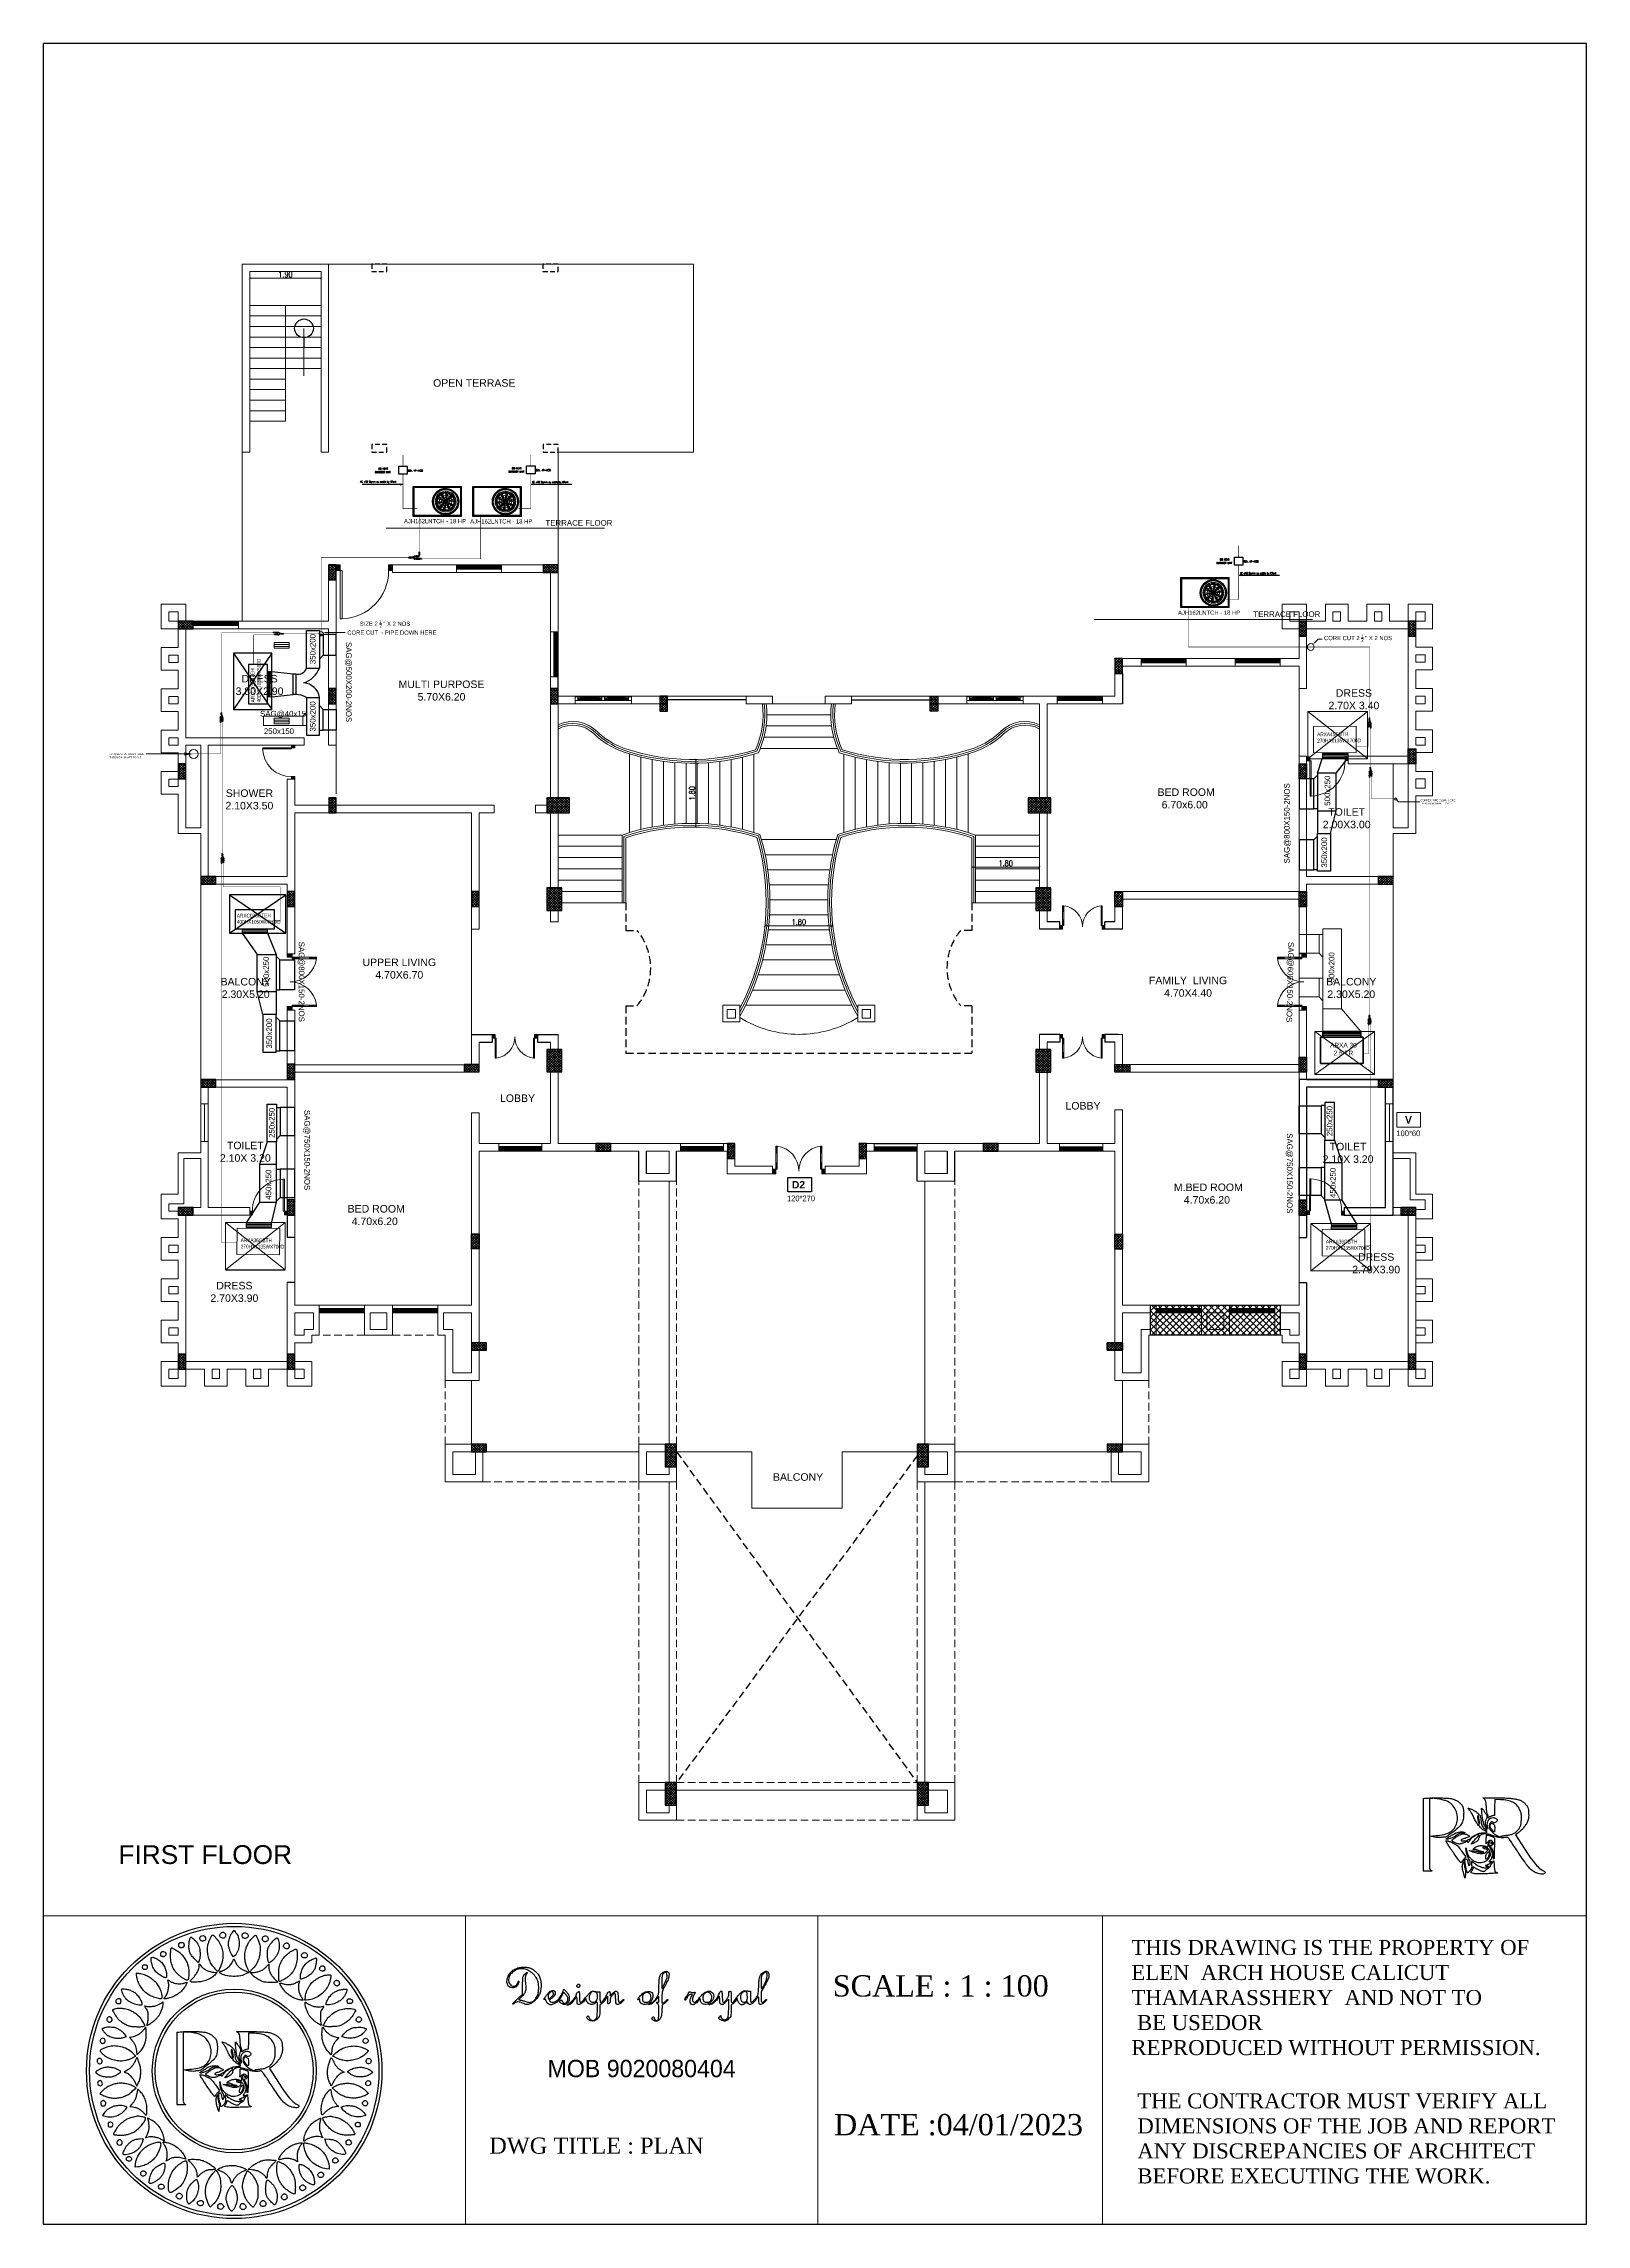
# Model space of a CAD drawing. Header units: centimetres. Extents: x -223085 to -5411, y 68813 to 74618.
# Drawn here: x -218683 to -214582, y 68817 to 74618 of the extents above; entities that cross this region are included whole.
import ezdxf

# ---------------------------------------------------------------- set-up
doc = ezdxf.new("R2010")
doc.units = ezdxf.units.CM
doc.header["$PDMODE"] = 34
doc.linetypes.add('DASHED2', pattern=[0.375, 0.25, -0.125])
for name, color, linetype in [('A STAIR', 15, 'Continuous'), ('A TEXT FRAME', 253, 'Continuous'), ('AC', 6, 'Continuous'), ('AC1', 40, 'Continuous'), ('COLUMN', 6, 'Continuous'), ('General Details', 7, 'Continuous'), ('HAVC', 6, 'Continuous'), ('HVAC', 6, 'Continuous'), ('PDF_A TEXT FRAME', 7, 'Continuous'), ('PDF_FRAME', 7, 'Continuous'), ('PDF_m thick', 7, 'Continuous'), ('PDF_Text', 7, 'Continuous'), ('t10', 7, 'Continuous'), ('VRF', 31, 'Continuous'), ('VRF PIPING', 30, 'Continuous'), ('WALLL', 7, 'Continuous')]:
    doc.layers.add(name, color=color, linetype=linetype)
for name, color, linetype, lineweight in [('A WALL BORDER', 130, 'Continuous', 30), ('A_DIM', 150, 'Continuous', 9), ('FRAME', 31, 'Continuous', 25), ('hatchh', 251, 'Continuous', 9), ('LINE02', 8, 'Continuous', 0), ('m thick', 15, 'Continuous', 20), ('TXT BM NME', 102, 'Continuous', 13), ('wall face 1', 4, 'Continuous', 30), ('WINDOWSSS', 42, 'Continuous', 20)]:
    doc.layers.add(name, color=color, linetype=linetype, lineweight=lineweight)
doc.layers.add('PDF_DASH', color=7, linetype='Continuous', true_color=0x989898)
doc.layers.add('PDF_hatchh', color=7, linetype='Continuous', true_color=0x767676)
doc.styles.add('0672-x-Core Bldg A&B-Lvl-Typ$0$ROMANS', font='romans.shx', dxfattribs={"width": 0.85})
doc.styles.add('ARI', font='arial.ttf')
doc.styles.add('ARIEL', font='arial.ttf', dxfattribs={"height": 150})
doc.styles.add('BSL', font='romand.shx', dxfattribs={"width": 0.8})
doc.styles.add('Furn.', font='verdana.ttf')
doc.styles.add('MAPLE CM', font='swisscl.ttf', dxfattribs={"height": 20})
doc.styles.add('PDF Arial Bold', font='arialbd.ttf')
doc.styles.add('PDF Berlin Sans FB', font='BRLNSR.TTF')
doc.styles.get("Standard").update_dxf_attribs({"font": 'arial.ttf'})
doc.dimstyles.new('A-AHAMED', dxfattribs={"dimscale": 50, "dimtxt": 0.3, "dimasz": 0.12, "dimexe": 0.015, "dimexo": 0.1, "dimgap": 0.05, "dimtad": 3, "dimlfac": 0.01, "dimrnd": 0.005, "dimzin": 1, "dimdsep": 46, "dimtxsty": '0672-x-Core Bldg A&B-Lvl-Typ$0$ROMANS', "dimblk": 'ARCHTICK', "dimcen": 0.5, "dimclrd": 8, "dimclre": 8, "dimclrt": 3, "dimadec": 0, "dimazin": 0, "dimtfac": 0.72, "dimtix": 1, "dimtofl": 0, "dimtmove": 1, "dimatfit": 3, "dimldrblk": 'DOTBLANK', "dimfxl": 1, "dimfxlon": 1, "dimtolj": 1, "dimtzin": 15, "dimlwd": 5, "dimlwe": 5, "dimarcsym": 0})
doc.dimstyles.new('Furn. Dim', dxfattribs={"dimtxt": 4, "dimasz": 2, "dimexe": 1, "dimexo": 1, "dimgap": 1, "dimtad": 0, "dimdec": 1, "dimzin": 0, "dimdsep": 46, "dimlunit": 4, "dimtxsty": 'Furn.', "dimblk": 'ARCHTICK', "dimcen": 0.09375, "dimdle": 1, "dimclrd": 252, "dimclre": 8, "dimclrt": 5, "dimadec": 4, "dimazin": 0, "dimtfac": 1, "dimtdec": 1, "dimtofl": 0, "dimtmove": 1, "dimatfit": 3, "dimldrblk": 'OPEN30', "dimfxl": 0.1875, "dimtolj": 1, "dimtzin": 0, "dimlwd": -1, "dimlwe": -1, "dimarcsym": 0})
pattern_1 = [(45, (19149.4595, 53955.9696), (-3.36759605, 3.36759605), []), (135, (19149.4595, 53955.9696), (-3.36759605, -3.36759605), [])]

# ---------------------------------------------------------------- blocks, each defined once
blk = doc.blocks.new('CEXDW')
at = {"layer": 'A TEXT FRAME', "color": 10, "linetype": 'ByBlock', "lineweight": 5}
blk.add_line((-236486.6, 19560.2), (-236486.6, 19660.2), dxfattribs=at)
at = {"layer": 'A TEXT FRAME', "color": 5, "linetype": 'ByBlock', "lineweight": 5}
blk.add_lwpolyline([(-236476.6, 19660.2), (-236476.6, 19560.2), (-236496.6, 19560.2), (-236496.6, 19660.2)], close=True, dxfattribs=at)
blk = doc.blocks.new('window 120')
at = {"layer": 'hatchh', "linetype": 'ByBlock', "lineweight": 5}
h = blk.add_hatch(dxfattribs=at)
h.set_pattern_fill('ANSI38', color=256, scale=0.15, angle=270, style=0)
h.set_pattern_definition([(315, (1141.550529, 856.235317), (0.01325825215, 0.01325825215), []), (45, (1141.550529, 856.235317), (0.01325825215, 0.03977475644), [0.046875, -0.028125])])
h.paths.add_polyline_path([(1149.778, 71.298), (1149.778, 71.398), (1149.703, 71.398), (1149.703, 71.358), (1149.703, 71.298)])
h.paths.add_polyline_path([(1149.703, 71.358), (1149.703, 71.398), (1149.628, 71.398), (1149.628, 71.358)])
h.paths.add_polyline_path([(1148.653, 71.298), (1148.653, 71.398), (1148.578, 71.398), (1148.578, 71.298)])
h.paths.add_polyline_path([(1148.728, 71.358), (1148.728, 71.398), (1148.653, 71.398), (1148.653, 71.358)])
h = blk.add_hatch(dxfattribs=at)
h.set_pattern_fill('ANSI38', color=256, scale=0.15, angle=270, style=0)
h.set_pattern_definition([(315, (1669.323571, 90.203803), (0.01325825215, 0.01325825215), []), (45, (1669.323571, 90.203803), (0.01325825215, 0.03977475644), [0.046875, -0.028125])])
h.paths.add_polyline_path([(1149.14, 71.358), (1149.14, 71.398), (1149.065, 71.398), (1149.065, 71.358)])
h = blk.add_hatch(dxfattribs=at)
h.set_pattern_fill('ANSI38', color=256, scale=0.15, angle=270, style=0)
h.set_pattern_definition([(315, (366.332547, 44.985551), (0.01325825215, 0.01325825215), []), (45, (366.332547, 44.985551), (0.01325825215, 0.03977475644), [0.046875, -0.028125])])
h.paths.add_polyline_path([(1149.215, 71.398), (1149.14, 71.398), (1149.14, 71.358), (1149.14, 71.298), (1149.215, 71.298)])
h = blk.add_hatch(dxfattribs=at)
h.set_pattern_fill('ANSI38', color=256, scale=0.15, angle=270, style=0)
h.set_pattern_definition([(315, (1669.804821, 90.203803), (0.01325825215, 0.01325825215), []), (45, (1669.804821, 90.203803), (0.01325825215, 0.03977475644), [0.046875, -0.028125])])
h.paths.add_polyline_path([(1149.29, 71.358), (1149.29, 71.398), (1149.215, 71.398), (1149.215, 71.358)])
at = {"layer": 'FRAME', "linetype": 'ByBlock', "lineweight": 5}
for points in [[(1148.578, 71.398), (1148.578, 71.298), (1148.653, 71.298), (1148.653, 71.398), (1148.578, 71.398)], [(1149.14, 71.398), (1149.14, 71.298), (1149.215, 71.298), (1149.215, 71.398), (1149.14, 71.398)], [(1149.703, 71.398), (1149.703, 71.298), (1149.778, 71.298), (1149.778, 71.398), (1149.703, 71.398)]]:
    blk.add_lwpolyline(points, dxfattribs=at)
for points in [[(1148.728, 71.358), (1148.653, 71.358), (1148.653, 71.398), (1148.728, 71.398)], [(1149.14, 71.358), (1149.065, 71.358), (1149.065, 71.398), (1149.14, 71.398)], [(1149.29, 71.358), (1149.215, 71.358), (1149.215, 71.398), (1149.29, 71.398)], [(1149.703, 71.358), (1149.628, 71.358), (1149.628, 71.398), (1149.703, 71.398)]]:
    blk.add_lwpolyline(points, close=True, dxfattribs=at)
at = {"layer": 'm thick', "linetype": 'ByBlock', "lineweight": 5, "ltscale": 2}
for p, q in [((1149.778, 71.413), (1148.578, 71.413)), ((1148.578, 71.413), (1148.578, 71.213)), ((1149.778, 71.413), (1149.778, 71.213)), ((1148.578, 71.213), (1149.778, 71.213)), ((1149.14, 71.298), (1148.653, 71.298)), ((1149.703, 71.298), (1149.215, 71.298))]:
    blk.add_line(p, q, dxfattribs=at)
at = {"layer": 'WINDOWSSS', "linetype": 'ByBlock', "lineweight": 5}
for p, q in [((1149.065, 71.398), (1148.728, 71.398)), ((1149.065, 71.38), (1148.728, 71.38)), ((1149.065, 71.375), (1148.728, 71.375)), ((1149.065, 71.358), (1148.728, 71.358)), ((1149.628, 71.398), (1149.29, 71.398)), ((1149.628, 71.38), (1149.29, 71.38)), ((1149.628, 71.375), (1149.29, 71.375)), ((1149.628, 71.358), (1149.29, 71.358)), ((1149.14, 71.334), (1148.653, 71.334)), ((1149.14, 71.322), (1148.653, 71.322)), ((1149.703, 71.334), (1149.215, 71.334)), ((1149.703, 71.322), (1149.215, 71.322))]:
    blk.add_line(p, q, dxfattribs=at)
blk = doc.blocks.new('_ArchTick')
at = {"color": 0, "linetype": 'ByBlock', "const_width": 0.15}
blk.add_lwpolyline([(-0.5, -0.5), (0.5, 0.5)], dxfattribs=at)
blk = doc.blocks.new('_DotBlank')
at = {"color": 0, "linetype": 'ByBlock', "lineweight": -2}
blk.add_line((-0.5, 0), (-1, 0), dxfattribs=at)
blk.add_circle((0, 0), 0.5, dxfattribs=at)
blk = doc.blocks.new('*D10')
at = {"layer": 'A TEXT FRAME', "color": 8, "linetype": 'ByBlock', "lineweight": 5, "transparency": 16777216}
for p, q in [((-216954.6, 72714), (-216948.4, 72714)), ((-216949.1, 72714), (-216949.1, 72534.1)), ((-216956, 72534.1), (-216948.4, 72534.1))]:
    blk.add_line(p, q, dxfattribs=at)
at = {"layer": 'Defpoints', "color": 0, "linetype": 'ByBlock', "transparency": 16777216}
for p in [(-216959.6, 72714), (-216961, 72534.1), (-216949.1, 72534.1)]:
    blk.add_point(p, dxfattribs=at)
at = {"layer": 'A TEXT FRAME', "color": 8, "linetype": 'ByBlock', "lineweight": 5, "transparency": 16777216, "xscale": 6, "yscale": 6, "zscale": 6}
for p, rotation in [((-216949.1, 72714), 90), ((-216949.1, 72534.1), 270)]:
    blk.add_blockref('_ArchTick', p, dxfattribs=dict(at, rotation=rotation))
at = {"layer": 'A TEXT FRAME', "color": 3, "linetype": 'ByBlock', "transparency": 16777216, "insert": (-216959.1, 72624), "char_height": 15, "attachment_point": 5, "rotation": 90, "style": '0672-x-Core Bldg A&B-Lvl-Typ$0$ROMANS'}
blk.add_mtext('\\A1;1.80', dxfattribs=at)
blk = doc.blocks.new('*D11')
at = {"layer": 'A TEXT FRAME', "color": 8, "linetype": 'ByBlock', "lineweight": 5, "transparency": 16777216}
for p, q in [((-216215.3, 72424.4), (-216215.3, 72428.5)), ((-216215.3, 72427.7), (-216035.2, 72427.7)), ((-216035.2, 72424.4), (-216035.2, 72428.5))]:
    blk.add_line(p, q, dxfattribs=at)
at = {"layer": 'Defpoints', "color": 0, "linetype": 'ByBlock', "transparency": 16777216}
for p in [(-216215.3, 72419.4), (-216035.2, 72427.7), (-216035.2, 72419.4)]:
    blk.add_point(p, dxfattribs=at)
at = {"layer": 'A TEXT FRAME', "color": 8, "linetype": 'ByBlock', "lineweight": 5, "transparency": 16777216, "xscale": 6, "yscale": 6, "zscale": 6, "rotation": 180}
blk.add_blockref('_ArchTick', (-216215.3, 72427.7), dxfattribs=at)
at = {"layer": 'A TEXT FRAME', "color": 8, "linetype": 'ByBlock', "lineweight": 5, "transparency": 16777216, "xscale": 6, "yscale": 6, "zscale": 6}
blk.add_blockref('_ArchTick', (-216035.2, 72427.7), dxfattribs=at)
at = {"layer": 'A TEXT FRAME', "color": 3, "linetype": 'ByBlock', "transparency": 16777216, "insert": (-216125.3, 72437.7), "char_height": 15, "attachment_point": 5, "style": '0672-x-Core Bldg A&B-Lvl-Typ$0$ROMANS'}
blk.add_mtext('\\A1;1.80', dxfattribs=at)
blk = doc.blocks.new('*D12')
at = {"layer": 'A TEXT FRAME', "color": 8, "linetype": 'ByBlock', "lineweight": 5, "transparency": 16777216}
for p, q in [((-216765.2, 72271.6), (-216765.2, 72270.9)), ((-216765.2, 72271.6), (-216585.4, 72271.6)), ((-216585.4, 72271.6), (-216585.4, 72270.9))]:
    blk.add_line(p, q, dxfattribs=at)
at = {"layer": 'Defpoints', "color": 0, "linetype": 'ByBlock', "transparency": 16777216}
for p in [(-216765.2, 72275), (-216585.4, 72275), (-216585.4, 72271.6)]:
    blk.add_point(p, dxfattribs=at)
at = {"layer": 'A TEXT FRAME', "color": 8, "linetype": 'ByBlock', "lineweight": 5, "transparency": 16777216, "xscale": 6, "yscale": 6, "zscale": 6, "rotation": 180}
blk.add_blockref('_ArchTick', (-216765.2, 72271.6), dxfattribs=at)
at = {"layer": 'A TEXT FRAME', "color": 8, "linetype": 'ByBlock', "lineweight": 5, "transparency": 16777216, "xscale": 6, "yscale": 6, "zscale": 6}
blk.add_blockref('_ArchTick', (-216585.4, 72271.6), dxfattribs=at)
at = {"layer": 'A TEXT FRAME', "color": 3, "linetype": 'ByBlock', "transparency": 16777216, "insert": (-216675.3, 72281.6), "char_height": 15, "attachment_point": 5, "style": '0672-x-Core Bldg A&B-Lvl-Typ$0$ROMANS'}
blk.add_mtext('\\A1;1.80', dxfattribs=at)
blk = doc.blocks.new('W .150')
at = {"layer": 'A STAIR', "linetype": 'ByBlock', "lineweight": 5}
h = blk.add_hatch(dxfattribs=at)
h.set_pattern_fill('ANSI31', color=256, scale=0.1875, style=0)
h.set_pattern_definition([(45, (-1278.992507, 5.066227), (-0.0165728152, 0.0165728152), [])])
h.paths.add_polyline_path([(135.572, 6.937), (135.534, 6.937), (135.534, 6.75), (135.572, 6.75)])
h.paths.add_polyline_path([(135.572, 7.406), (135.534, 7.406), (135.534, 7.218), (135.572, 7.218)])
h = blk.add_hatch(dxfattribs=at)
h.set_pattern_fill('ANSI31', color=256, scale=0.1875, style=0)
h.set_pattern_definition([(135, (1551.373335, 5.066227), (0.0165728152, 0.0165728152), [])])
h.paths.add_polyline_path([(136.847, 6.937), (136.809, 6.937), (136.809, 6.75), (136.847, 6.75)])
h.paths.add_polyline_path([(136.847, 7.406), (136.809, 7.406), (136.809, 7.218), (136.847, 7.218)])
h = blk.add_hatch(dxfattribs=at)
h.set_pattern_fill('ANSI38', color=256, scale=0.1875, angle=180, style=0)
h.set_pattern_definition([(225, (107.112264, 983.23337), (0.0165728152, -0.0165728152), []), (315, (107.112264, 983.23337), (0.04971844555, -0.0165728152), [0.05859375, -0.03515625])])
h.paths.add_polyline_path([(135.534, 6.625), (135.534, 6.75), (135.44, 6.75), (135.44, 6.625)])
h = blk.add_hatch(dxfattribs=at)
h.set_pattern_fill('ANSI38', color=256, scale=0.1875, angle=180, style=0)
h.set_pattern_definition([(225, (108.518514, 983.23337), (0.0165728152, -0.0165728152), []), (315, (108.518514, 983.23337), (0.04971844555, -0.0165728152), [0.05859375, -0.03515625])])
h.paths.add_polyline_path([(136.94, 6.625), (136.94, 6.75), (136.847, 6.75), (136.847, 6.625)])
at = {"layer": 'A STAIR', "linetype": 'ByBlock', "lineweight": 5, "ltscale": 2}
for p, q in [((135.534, 7.406), (135.572, 7.406)), ((135.534, 6.75), (135.534, 7.406)), ((135.534, 7.218), (135.572, 7.218)), ((135.534, 6.937), (135.572, 6.937)), ((135.572, 7.406), (135.572, 6.75)), ((136.847, 7.406), (136.809, 7.406)), ((136.809, 7.406), (136.809, 6.75)), ((136.847, 7.218), (136.809, 7.218)), ((136.847, 6.937), (136.809, 6.937)), ((136.847, 6.75), (136.847, 7.406)), ((135.572, 6.75), (135.534, 6.75)), ((136.809, 6.75), (136.847, 6.75))]:
    blk.add_line(p, q, dxfattribs=at)
at = {"layer": 'A STAIR', "linetype": 'ByBlock', "lineweight": 5}
for points in [[(135.44, 6.75), (135.44, 6.625), (135.534, 6.625), (135.534, 6.75)], [(136.847, 6.75), (136.847, 6.625), (136.94, 6.625), (136.94, 6.75)]]:
    blk.add_lwpolyline(points, close=True, dxfattribs=at)
at = {"layer": 'A WALL BORDER', "color": 42, "linetype": 'ByBlock', "lineweight": 5, "ltscale": 0.005}
for centre, start, end in [((135.494, 6.714), 358.96767, 83.60833), ((136.887, 6.714), 96.39167, 181.03233)]:
    blk.add_arc(centre, 0.696, start, end, dxfattribs=at)
blk = doc.blocks.new('rgergt')
at = {"layer": 'FRAME', "linetype": 'ByBlock', "lineweight": 5}
for points in [[(407947.7, 110897.1), (407947.7, 110907.1), (407955.2, 110907.1), (407955.2, 110897.1), (407947.7, 110897.1)], [(408018.9, 110897.1), (408018.9, 110907.1), (408026.4, 110907.1), (408026.4, 110897.1), (408018.9, 110897.1)], [(408090.2, 110897.1), (408090.2, 110907.1), (408097.7, 110907.1), (408097.7, 110897.1), (408090.2, 110897.1)]]:
    blk.add_lwpolyline(points, dxfattribs=at)
for points in [[(407962.7, 110901.1), (407955.2, 110901.1), (407955.2, 110897.1), (407962.7, 110897.1)], [(408018.9, 110901.1), (408011.4, 110901.1), (408011.4, 110897.1), (408018.9, 110897.1)], [(408033.9, 110901.1), (408026.4, 110901.1), (408026.4, 110897.1), (408033.9, 110897.1)], [(408090.2, 110901.1), (408082.7, 110901.1), (408082.7, 110897.1), (408090.2, 110897.1)]]:
    blk.add_lwpolyline(points, close=True, dxfattribs=at)
at = {"layer": 'm thick', "linetype": 'ByBlock', "lineweight": 5, "ltscale": 2}
for p, q in [((407947.7, 110915.6), (408097.7, 110915.6)), ((407947.7, 110895.6), (407947.7, 110915.6)), ((408097.7, 110895.6), (408097.7, 110915.6)), ((408097.7, 110895.6), (407947.7, 110895.6)), ((408018.9, 110907.1), (407955.2, 110907.1)), ((408090.2, 110907.1), (408026.4, 110907.1))]:
    blk.add_line(p, q, dxfattribs=at)
at = {"layer": 'WINDOWSSS', "linetype": 'ByBlock', "lineweight": 5}
for p, q in [((408018.9, 110904.7), (407955.2, 110904.7)), ((408018.9, 110903.5), (407955.2, 110903.5)), ((408011.4, 110901.1), (407962.7, 110901.1)), ((408011.4, 110899.3), (407962.7, 110899.3)), ((408011.4, 110898.8), (407962.7, 110898.8)), ((408011.4, 110897.1), (407962.7, 110897.1)), ((408082.7, 110897.1), (408018.9, 110897.1)), ((408090.2, 110904.7), (408026.4, 110904.7)), ((408090.2, 110903.5), (408026.4, 110903.5)), ((408082.7, 110901.1), (408033.9, 110901.1)), ((408082.7, 110899.3), (408033.9, 110899.3)), ((408082.7, 110898.8), (408033.9, 110898.8))]:
    blk.add_line(p, q, dxfattribs=at)
blk = doc.blocks.new('ER')
at = {"layer": 'A STAIR', "linetype": 'ByBlock', "lineweight": 5, "ltscale": 2}
for points in [[(-73.1, 135.6), (-74.4, 134.4)], [(-69.9, 135.6), (-73.7, 131.8)], [(-66.1, 135.6), (-69.9, 131.8)], [(-62.9, 135.6), (-66.7, 131.8)], [(-59.7, 135.6), (-63.5, 131.8)], [(-56.5, 135.6), (-60.3, 131.8)], [(-55.9, 133.1), (-57.1, 131.8)], [(-55.9, 135.6), (-55.9, 131.8)], [(-26.5, 135.6), (-27.8, 134.4)], [(-27.8, 135.6), (-27.8, 131.8)], [(-23.3, 135.6), (-27.1, 131.8)], [(-20.1, 135.6), (-23.9, 131.8)], [(-16.9, 135.6), (-20.7, 131.8)], [(-13.7, 135.6), (-16.9, 131.8)], [(-9.9, 135.6), (-13.7, 131.8)], [(-9.3, 133.7), (-10.5, 131.8)], [(-9.3, 141.4), (-6.1, 144.6)], [(-9.3, 142), (-2.9, 135.6)], [(-9.3, 138.2), (-8, 139.5)], [(-9.3, 138.8), (-6.1, 135.6)], [(-8.6, 145.2), (1, 135.6)], [(-7.3, 136.9), (-2.9, 140.7)], [(-5.4, 142), (-2.2, 145.2), (3.5, 139.5)], [(-5.4, 145.2), (3.5, 136.3)], [(-4.8, 135.6), (-4.8, 136.3)], [(-2.2, 138.2), (2.2, 142.7)], [(-1.6, 135.6), (0.3, 137.6)], [(-0.3, 143.3), (1, 145.2), (3.5, 142.7)], [(1.6, 135.6), (3.5, 137.6)], [(2.9, 140.1), (3.5, 140.7)], [(-69.9, 4.8), (-73.7, 8.6)], [(-66.1, 4.8), (-69.9, 8.6)], [(-62.9, 4.8), (-66.7, 8.6)], [(-59.7, 4.8), (-63.5, 8.6)], [(-56.5, 4.8), (-60.3, 8.6)], [(-55.9, 7.3), (-57.1, 8.6)], [(-55.9, 4.8), (-55.9, 8.6)], [(-27.8, 4.8), (-27.8, 8.6)], [(-26.5, 4.8), (-27.8, 5.4)], [(-23.3, 4.8), (-27.1, 8.6)], [(-20.1, 4.8), (-23.9, 8.6)], [(-16.9, 4.8), (-20.7, 8.6)], [(-13.7, 4.8), (-16.9, 8.6)], [(-9.9, 4.8), (-13.7, 8.6)], [(-9.3, 6.7), (-10.5, 8.6)], [(-9.3, 1), (-6.1, 4.1)], [(-9.3, 1.6), (-2.9, -4.8)], [(-8.6, 4.8), (1, -4.8)], [(-7.3, -3.5), (-2.9, 0.3)], [(-5.4, 1.6), (-2.2, 4.8), (3.5, -1)], [(-5.4, 4.8), (3.5, -4.1)], [(-2.2, -2.2), (2.2, 2.2)], [(-0.3, 2.9), (1, 4.8), (3.5, 2.2)], [(2.9, -0.3), (3.5, 0.3)]]:
    blk.add_lwpolyline(points, dxfattribs=at)
for points in [[(-74.4, 135.6), (-74.4, 131.8), (-9.3, 131.8), (-9.3, 135.6)], [(-9.3, 135.6), (3.5, 135.6), (3.5, 145.2), (-9.3, 145.2)], [(-74.4, 4.8), (-74.4, 8.6), (-9.3, 8.6), (-9.3, 4.8)], [(-9.3, -4.8), (3.5, -4.8), (3.5, 4.8), (-9.3, 4.8)]]:
    blk.add_lwpolyline(points, close=True, dxfattribs=at)
at = {"layer": 'A WALL BORDER', "color": 42, "linetype": 'ByBlock', "lineweight": 5, "ltscale": 0.005}
for centre, radius, start, end in [((-4.3, 140.2), 70.1, 186.66146, 270.36338), ((-4.7, 0.4), 69.7, 89.31144, 173.46847)]:
    blk.add_arc(centre, radius, start, end, dxfattribs=at)
blk = doc.blocks.new('R4E')
at = {"layer": 'PDF_DASH', "linetype": 'ByBlock', "lineweight": 0}
blk.add_arc((0.7, -83.4), 83.4, 358.6053, 88.6669, dxfattribs=at)
at = {"layer": 'PDF_FRAME', "color": 252, "linetype": 'ByBlock', "lineweight": 0, "true_color": 0x989898}
for points in [[(-1.3, -84.7), (-1.3, -94.7), (-8.6, -94.7), (-8.6, -84.7)], [(91.4, -86.1), (91.4, -96), (84.1, -96), (84.1, -85.4)]]:
    blk.add_lwpolyline(points, close=True, dxfattribs=at)
at = {"layer": 'PDF_hatchh', "linetype": 'ByBlock', "lineweight": 0}
for points in [[(-8.6, -84.7), (-1.3, -92.7)], [(-6, -87.4), (-8.6, -90), (-4, -94.7)], [(-8.6, -87.4), (-1.3, -94.7)], [(-7.3, -91.4), (-8.6, -92.7), (-6.6, -94.7)], [(-7.9, -86.7), (-6, -84.7), (-1.3, -90)], [(-3.3, -90), (-6.6, -93.3)], [(-2, -86.1), (-5.3, -89.4)], [(-4.6, -94), (-5.3, -94.7)], [(-4, -85.4), (-3.3, -84.7), (-1.3, -87.4)], [(-1.3, -90.7), (-2.6, -92)], [(-1.3, -93.3), (-2.6, -94.7)], [(-1.3, -88.1), (-1.3, -88.1)], [(84.1, -86.1), (91.4, -93.3)], [(86.7, -88.7), (84.1, -91.4), (88.1, -96)], [(84.1, -88.7), (90.7, -96)], [(85.4, -92.7), (84.1, -94), (85.4, -96)], [(86.7, -85.4), (84.7, -88.1)], [(86.1, -85.4), (91.4, -90.7)], [(89.4, -91.4), (86.1, -94.7)], [(90.7, -87.4), (87.4, -90.7)], [(88.1, -95.3), (87.4, -96)], [(88.7, -86.1), (91.4, -88.1)], [(89.4, -86.1), (88.7, -86.7)], [(91.4, -92), (90, -93.3)], [(91.4, -94.7), (90, -96)]]:
    blk.add_lwpolyline(points, dxfattribs=at)
at = {"layer": 'PDF_m thick', "linetype": 'ByBlock', "lineweight": 0}
blk.add_lwpolyline([(0, 0), (-1.3, -84.7), (2, -84.7), (2.6, 0)], close=True, dxfattribs=at)
blk = doc.blocks.new('T')
at = {"layer": 'PDF_DASH', "linetype": 'ByBlock', "lineweight": 0}
blk.add_arc((-1, -24), 76, 91.4926, 180.7717, dxfattribs=at)
at = {"layer": 'PDF_FRAME', "color": 252, "linetype": 'ByBlock', "lineweight": 0, "true_color": 0x989898}
for points in [[(-83.5, -25.1), (-83.5, -34), (-77, -34), (-77, -25.1)], [(0, -25.1), (0, -34), (6.6, -34), (6.6, -25.1)]]:
    blk.add_lwpolyline(points, close=True, dxfattribs=at)
at = {"layer": 'PDF_hatchh', "linetype": 'ByBlock', "lineweight": 0}
for points in [[(-77, -25.1), (-83.5, -31.6)], [(-78.7, -25.1), (-83.5, -29.2)], [(-81.1, -25.1), (-83.5, -26.8)], [(-83.5, -30.4), (-82.3, -31.6)], [(-83.5, -32.8), (-82.3, -34)], [(-82.9, -26.3), (-79.9, -29.2)], [(-77, -27.4), (-82.9, -34)], [(-81.7, -25.1), (-81.1, -25.7)], [(-81.7, -29.8), (-78.7, -32.8)], [(-79.3, -27.4), (-77, -29.8), (-80.5, -34)], [(-80.5, -33.4), (-79.9, -34)], [(-79.3, -25.1), (-77.6, -26.8)], [(-78.1, -31), (-77, -32.2), (-78.1, -34)], [(6.6, -25.1), (0, -31.6)], [(6, -26.8), (4.2, -25.1), (0, -29.2)], [(2.4, -25.7), (1.8, -25.1), (0, -26.8)], [(6.6, -27.4), (0, -34)], [(0, -28), (0, -28)], [(0, -30.4), (1.2, -31.6)], [(0, -32.8), (1.2, -34)], [(0.6, -26.3), (3.6, -29.2)], [(1.8, -29.8), (4.8, -32.8)], [(4.2, -27.4), (6.6, -29.8), (2.4, -34)], [(3, -33.4), (3.6, -34)], [(5.4, -31), (6.6, -32.2), (4.8, -34)]]:
    blk.add_lwpolyline(points, dxfattribs=at)
at = {"layer": 'PDF_m thick', "linetype": 'ByBlock', "lineweight": 0}
blk.add_lwpolyline([(0, 51.9), (0, -25.1), (-3, -25.1), (-3, 51.9)], close=True, dxfattribs=at)
blk = doc.blocks.new('*D17')
at = {"layer": 'A TEXT FRAME', "color": 8, "linetype": 'ByBlock', "lineweight": 5, "transparency": 16777216}
for p, q in [((-218135.3, 74006.7), (-218135.3, 73993.3)), ((-218135.3, 73994.1), (-217945.3, 73994.1)), ((-217945.3, 74006.7), (-217945.3, 73993.3))]:
    blk.add_line(p, q, dxfattribs=at)
at = {"layer": 'Defpoints', "color": 0, "linetype": 'ByBlock', "transparency": 16777216}
for p in [(-218135.3, 74011.7), (-217945.3, 74011.7), (-217945.3, 73994.1)]:
    blk.add_point(p, dxfattribs=at)
at = {"layer": 'A TEXT FRAME', "color": 8, "linetype": 'ByBlock', "lineweight": 5, "transparency": 16777216, "xscale": 6, "yscale": 6, "zscale": 6, "rotation": 180}
blk.add_blockref('_ArchTick', (-218135.3, 73994.1), dxfattribs=at)
at = {"layer": 'A TEXT FRAME', "color": 8, "linetype": 'ByBlock', "lineweight": 5, "transparency": 16777216, "xscale": 6, "yscale": 6, "zscale": 6}
blk.add_blockref('_ArchTick', (-217945.3, 73994.1), dxfattribs=at)
at = {"layer": 'A TEXT FRAME', "color": 3, "linetype": 'ByBlock', "transparency": 16777216, "insert": (-218040.3, 74004.1), "char_height": 15, "attachment_point": 5, "style": '0672-x-Core Bldg A&B-Lvl-Typ$0$ROMANS'}
blk.add_mtext('\\A1;1.90', dxfattribs=at)
blk = doc.blocks.new('sfdsf')
for p, q in [((-33878.72, -54248.74), (-33878.72, -54458.74)), ((-33878.72, -54248.74), (-33581.72, -54248.74)), ((-33581.72, -54458.74), (-33581.72, -54248.74)), ((-33878.72, -54458.74), (-33581.72, -54458.74))]:
    blk.add_line(p, q)
blk = doc.blocks.new('CVVX')
at = {"linetype": 'Continuous'}
for p, q in [((72007.5, -84976.8), (72007.5, -85021.7)), ((72011.4, -84977), (72011.4, -85019.5)), ((72007.5, -85021.7), (72013, -85021.7)), ((71234.8, -85121.8), (71234.8, -85166.7)), ((71238.6, -85121.9), (71238.7, -85164.5)), ((71234.8, -85166.7), (71240.3, -85166.7))]:
    blk.add_line(p, q, dxfattribs=at)
at = {"lineweight": 5}
for p, q in [((71152.1, -85049.7), (72108.7, -85049.7)), ((71413.8, -85049.7), (71413.8, -85241.1)), ((71632.1, -85049.7), (71632.1, -85241.1)), ((71808.7, -85049.7), (71808.7, -85241.1))]:
    blk.add_line(p, q, dxfattribs=at)
for points in [[(72007.5, -84976.8, -0.007478), (72011.6, -84976.5, -0.003913), (72013.4, -84976.4, -0.007743), (72015.5, -84976.4, -0.005205), (72017.9, -84976.5, -0.005133), (72021, -84976.6, -0.014104), (72023.2, -84976.7, -0.019729), (72024.9, -84976.9, -0.032715), (72026.2, -84977.3, -0.046193), (72028.1, -84978.1, -0.044963), (72029.7, -84979.2, -0.047455), (72031.1, -84980.5, -0.071249), (72032, -84981.9, -0.047032), (72032.2, -84982.7, -0.024001), (72032.4, -84983.7, -0.020336), (72032.6, -84985, -0.012699), (72032.6, -84986.4, -0.048621), (72032.3, -84989.9, -0.089525), (72031.3, -84992.5, -0.072262), (72029.3, -84994.9, -0.022983), (72025.6, -84998, -0.011355), (72023.3, -84999.6, -0.038847), (72021.7, -85000.6, -0.167662), (72020.6, -85000.8, -0.078937), (72020, -85000.9, 0.08584), (72019.6, -85000.9, 0.016582), (72018.6, -85001.1, -0.027435), (72016.5, -85001.1, -0.009076), (72014.5, -85000.9), (72011.4, -85000.3), (72015.3, -84999.9, 0.040334), (72020.5, -84999.1, 0.081654), (72024.3, -84997.6, 0.101823), (72026.9, -84995.2, 0.09419), (72028.4, -84991.9, 0.083229), (72028.7, -84988.1, 0.079012), (72027.7, -84984.3, 0.080876), (72025.7, -84981, 0.093981), (72022.8, -84978.8, 0.046598), (72020.7, -84978, 0.021751), (72017.9, -84977.3, 0.021733), (72015, -84976.8, 0.047936), (72012.8, -84976.8, 0.022641), (72012, -84976.9, 0.023876), (72011.4, -84977)], [(71234.8, -85121.8, -0.007478), (71238.9, -85121.5, -0.003913), (71240.7, -85121.4, -0.007743), (71242.8, -85121.4, -0.005205), (71245.2, -85121.4, -0.005133), (71248.3, -85121.5, -0.014104), (71250.5, -85121.7, -0.019729), (71252.2, -85121.9, -0.032715), (71253.5, -85122.3, -0.046193), (71255.4, -85123, -0.044963), (71257, -85124.2, -0.047455), (71258.4, -85125.5, -0.071249), (71259.3, -85126.9, -0.047032), (71259.5, -85127.7, -0.024001), (71259.7, -85128.7, -0.020336), (71259.8, -85129.9, -0.012699), (71259.9, -85131.4, -0.048621), (71259.6, -85134.8, -0.089525), (71258.6, -85137.5, -0.072262), (71256.5, -85139.9, -0.022983), (71252.9, -85142.9, -0.011355), (71250.6, -85144.6, -0.038847), (71248.9, -85145.5, -0.167662), (71247.9, -85145.8, -0.078937), (71247.3, -85145.9, 0.08584), (71246.9, -85145.9, 0.016582), (71245.9, -85146.1, -0.027435), (71243.8, -85146.1, -0.009076), (71241.8, -85145.8), (71238.7, -85145.2), (71242.6, -85144.8, 0.040334), (71247.8, -85144.1, 0.081654), (71251.6, -85142.6, 0.101823), (71254.2, -85140.2, 0.09419), (71255.7, -85136.9, 0.083229), (71256, -85133, 0.079012), (71255, -85129.2, 0.080876), (71253, -85126, 0.093981), (71250.1, -85123.8, 0.046598), (71248, -85122.9, 0.021751), (71245.2, -85122.2, 0.021733), (71242.3, -85121.8, 0.047936), (71240.1, -85121.8, 0.022641), (71239.3, -85121.9, 0.023876), (71238.6, -85121.9)]]:
    blk.add_lwpolyline(points, format="xyb")
for points in [[(72061.4, -84976.7, -0.020811), (72064.3, -84977.1, -0.0379), (72066.6, -84977.6, -0.045377), (72068.5, -84978.4, -0.05344), (72070.1, -84979.5, -0.047668), (72071.4, -84980.9, -0.072763), (72072.3, -84982.4, -0.06448), (72072.7, -84984.2, -0.029658), (72072.9, -84986.6, -0.01337), (72072.9, -84988.2, -0.034063), (72072.7, -84989.4, -0.038892), (72072.4, -84990.5, -0.022699), (72071.9, -84991.7, -0.046093), (72071, -84993.3, -0.026127), (72069.6, -84995.2, -0.02516), (72067.9, -84996.9, -0.028647), (72066.1, -84998.4), (72064.8, -84999.4), (72068.1, -85004.5, 0.0061), (72073.1, -85012.2, 0.022706), (72076.5, -85016.8, 0.036386), (72079.3, -85019.8, 0.067367), (72082, -85021.7, -0.069143), (72082.9, -85022.3, -0.223705), (72083.1, -85022.9, -0.266824), (72082.8, -85023.4, -0.088575), (72081.9, -85023.7, -0.062754), (72080.5, -85023.7, -0.033437), (72078.7, -85023.3, -0.0331), (72077, -85022.7, -0.050492), (72075.6, -85021.9, -0.059485), (72073.6, -85020.2, -0.021769), (72071.2, -85017.3, -0.014361), (72068.2, -85013, -0.004136), (72063.6, -85006, 0.00563), (72062.7, -85004.7, 0.006071), (72061.8, -85003.4, 0.005759), (72061.1, -85002.3, 0.028792), (72060.6, -85001.7, 0.027493), (72060, -85001.1, 0.111203), (72059.6, -85000.9, 0.108334), (72059.1, -85000.9, 0.025427), (72058.3, -85001.1, -0.066621), (72056.8, -85001.3, -0.039093), (72054.9, -85001.1, -0.033142), (72052.8, -85000.6, -0.021375), (72050.4, -84999.8, 0.044434), (72047.1, -84998.9, 0.103482), (72044.6, -84998.9, 0.150887), (72042.9, -84999.9, 0.139721), (72041.9, -85001.7, -0.058768), (72041.8, -85002.2, -0.039392), (72041.5, -85002.7, -0.039306), (72041.1, -85003.2, -0.057238), (72040.7, -85003.5, -0.023786), (72039.9, -85004, -0.012896), (72038.9, -85004.5, -0.009009), (72037.9, -85005, -0.103497), (72037.5, -85005.1, -0.633386), (72037.4, -85004.9, -0.002294), (72039.1, -85002.9, -0.005579), (72040.7, -85001, -0.058692), (72041.5, -85000.3, 0.050419), (72042.1, -84999.8, 0.265988), (72042.1, -84999.4, 0.331273), (72041.9, -84999.2, 0.062422), (72041.2, -84999.3, 0.066019), (72040.2, -84999.7, 0.015926), (72038.7, -85000.6, 0.009435), (72037.2, -85001.6, 0.231131), (72036.9, -85002, -0.127917), (72036.9, -85002.2, -0.010514), (72036.6, -85002.5, -0.013545), (72036.3, -85003, -0.010015), (72036, -85003.4, -0.012347), (72035.6, -85003.8, -0.029758), (72035.3, -85004.1, -0.072147), (72035.2, -85004.2, -0.596063), (72035.1, -85004.1, 0.100696), (72035.1, -85003.7, 0.347422), (72034.9, -85003.5, 0.098968), (72034.3, -85003.6, 0.008583), (72033.1, -85004.2, -0.016755), (72032.3, -85004.5, -0.016804), (72031.5, -85004.8, -0.01688), (72030.7, -85005, -0.061988), (72030.2, -85005.1, -0.057701), (72029.1, -85004.9, -0.0279), (72027.8, -85004.5, -0.02778), (72026.6, -85004, -0.067279), (72025.7, -85003.4, -0.136254), (72025.5, -85003, -0.258435), (72025.5, -85002.6, -0.062572), (72026.1, -85002, -0.003898), (72028, -85000.7, -0.00995), (72029.6, -84999.7, -0.03184), (72030.8, -84999.1, -0.046975), (72031.7, -84998.8, -0.058142), (72032.5, -84998.7, -0.06175), (72033.6, -84998.9, -0.03614), (72034.9, -84999.3, -0.031387), (72035.9, -84999.8, -0.2698), (72036.2, -85000.2, -0.284354), (72036, -85000.6, -0.013222), (72034.8, -85001.1, -0.021589), (72033.5, -85001.6, -0.034502), (72032.3, -85001.9, 0.05284), (72031.3, -85002.2, 0.296867), (72031, -85002.7, 0.352008), (72031.3, -85003.1, 0.059272), (72032.3, -85003.2, 0.056826), (72033.6, -85003.1, 0.039693), (72034.9, -85002.6, 0.039465), (72036.3, -85002, 0.053485), (72037.3, -85001.2, -0.047783), (72038.5, -85000.2, -0.027111), (72040.2, -84999.3, -0.026488), (72041.9, -84998.6, -0.083532), (72043.1, -84998.3, 0.015086), (72043.6, -84998.3, 0.007145), (72044.3, -84998.2, 0.007075), (72045, -84998.2, 0.009937), (72045.7, -84998.1), (72047.2, -84997.8), (72045.5, -84996.8, -0.053377), (72043.7, -84995.5, -0.035654), (72041.9, -84993.6, -0.033345), (72040.3, -84991.4, -0.030989), (72039, -84988.9, 0.011761), (72038.4, -84987.7, 0.010089), (72037.8, -84986.4, 0.010207), (72037.1, -84985.3, 0.028516), (72036.6, -84984.6, -0.00581), (72036.1, -84984, -0.008618), (72035.8, -84983.5, -0.004555), (72035.5, -84983.1, -0.149581), (72035.4, -84983, -0.510824), (72035.6, -84982.8, -0.010685), (72036.8, -84983.3, -0.016772), (72038, -84983.7, -0.089562), (72038.5, -84984.1, 0.038587), (72038.7, -84984.3, 0.034971), (72038.9, -84984.4, 0.036761), (72039.2, -84984.5, 0.086294), (72039.3, -84984.6, -0.119476), (72039.5, -84984.6, -0.026785), (72039.8, -84984.8, -0.02632), (72040.2, -84985, -0.022813), (72040.5, -84985.3, 0.010676), (72040.8, -84985.6, 0.006039), (72041.3, -84986, 0.006026), (72041.7, -84986.4, 0.009851), (72042.1, -84986.7, -0.072325), (72042.6, -84987.2, -0.078998), (72042.9, -84987.8, -0.047415), (72043.1, -84988.7, -0.010562), (72043.3, -84990.2, 0.018101), (72043.5, -84992.2, 0.061434), (72043.9, -84993.5, 0.076892), (72044.5, -84994.5, 0.040145), (72045.5, -84995.5, 0.010971), (72046.7, -84996.5, 0.442082), (72047, -84996.4, 0.287573), (72047, -84996, 0.008424), (72046.1, -84994.6, -0.051277), (72045.2, -84993.1, -0.039161), (72044.7, -84991.2, -0.028654), (72044.2, -84988.7, -0.010958), (72043.9, -84985.3), (72043.7, -84982.9), (72044.8, -84984.2, -0.016941), (72045.3, -84984.8, -0.011708), (72045.8, -84985.5, -0.01182), (72046.2, -84986.2, -0.023611), (72046.5, -84986.7, -0.027626), (72046.9, -84987.5, -0.086254), (72046.9, -84988.1, -0.070106), (72046.9, -84988.7, -0.014174), (72046.5, -84989.7, 0.028282), (72046, -84991.3, 0.073906), (72045.9, -84992.5, 0.08857), (72046.2, -84993.5, 0.054609), (72046.8, -84994.6, 0.009244), (72047.5, -84995.5, 0.462403), (72047.7, -84995.5, 0.253281), (72047.8, -84995.3, 0.005886), (72047.4, -84994, -0.107812), (72047.3, -84992.1, -0.109618), (72048, -84990.3, -0.115802), (72049.3, -84989.1, -0.131405), (72051, -84988.7, -0.07211), (72051.8, -84988.8, -0.080724), (72052.6, -84989.2, -0.093472), (72053.2, -84989.7, -0.14803), (72053.4, -84990.3, -0.1844), (72053, -84991.2, -0.101538), (72052.2, -84991.8, -0.113967), (72051.2, -84992, -0.255325), (72050.6, -84991.6, 0.272415), (72050, -84991.3, 0.189641), (72049.3, -84991.7, 0.10837), (72048.7, -84992.6, 0.085889), (72048.5, -84993.7, 0.063047), (72048.7, -84995, 0.064847), (72049.1, -84996.2, 0.056045), (72050, -84997.3, 0.032017), (72051.2, -84998.5, 0.045549), (72052.5, -84999.5, 0.041064), (72054, -85000.2, 0.041041), (72055.4, -85000.6, 0.306237), (72055.9, -85000.3, -0.190246), (72056.1, -85000.2, -0.011909), (72056.9, -85000, -0.016226), (72057.8, -84999.9, -0.011244), (72058.9, -84999.7, 0.031693), (72061.2, -84999.4, 0.050304), (72063.1, -84998.8, 0.055614), (72064.7, -84997.9, 0.051564), (72066.1, -84996.6, 0.045943), (72067.3, -84995.1, 0.062756), (72068, -84993.5, 0.053178), (72068.3, -84991.5, 0.023308), (72068.4, -84989, 0.011155), (72068.4, -84987.1, 0.038457), (72068.2, -84985.9, 0.045807), (72067.9, -84984.9, 0.021101), (72067.3, -84983.6, 0.073618), (72065.5, -84981, 0.083603), (72063.1, -84979.2, 0.069911), (72059.8, -84978.1, 0.035287), (72055.5, -84977.6), (72051.9, -84977.4), (72051.8, -84982.4), (72051.7, -84987.4), (72050.8, -84987.5, 0.046717), (72050.3, -84987.6, 0.022256), (72049.8, -84987.8, 0.021838), (72049.3, -84988.1, 0.028918), (72048.8, -84988.3), (72047.8, -84989.1), (72047.8, -84988, 0.03703), (72047.7, -84987.6, 0.034376), (72047.6, -84987.1, 0.036208), (72047.5, -84986.7, 0.089015), (72047.3, -84986.5, -0.146003), (72047.1, -84986.2, -0.014227), (72047, -84985.2, -0.016468), (72046.8, -84984, -0.010625), (72046.7, -84982.6, 0.013529), (72046.5, -84979.8, 0.062441), (72046.2, -84978.2, 0.116408), (72045.6, -84977.3, 0.119512), (72044.6, -84976.7, -0.85861), (72044.7, -84976.5, -0.003631), (72050.5, -84976.4, -0.005894), (72056.8, -84976.5, -0.014043)], [(72033.2, -84998, -0.259266), (72033.3, -84998.1, -0.334056), (72033.2, -84998.3, -0.05616), (72032.7, -84998.3, -0.009039), (72031.8, -84998.4, 0.028131), (72030.7, -84998.4, 0.062393), (72029.9, -84998.6, 0.053611), (72029.1, -84999, 0.016359), (72028, -84999.8, -0.048564), (72026.4, -85000.8, -0.029323), (72024.4, -85001.6, -0.022682), (72022.5, -85002.2, -0.262735), (72021.8, -85002, -0.444387), (72021.8, -85001.9, -0.010565), (72022.3, -85001.5, -0.016256), (72022.9, -85001, -0.009444), (72023.7, -85000.5, 0.000337), (72024.6, -85000, 0.000263), (72025.6, -84999.4, 0.000266), (72026.5, -84998.9, 0.000645), (72027.2, -84998.5, -0.078668), (72028.5, -84997.9, -0.038114), (72030.3, -84997.6, -0.037313), (72032.1, -84997.6, -0.126321)], [(72041.3, -84989.3, 0.016157), (72041.5, -84990.6, 0.022248), (72041.8, -84991.8, 0.020225), (72042.1, -84992.7, 0.551724), (72042.3, -84992.7, 0.220291), (72042.5, -84992.2, 0.009955), (72042.2, -84990.1, 0.0091), (72041.8, -84988, 0.269312), (72041.5, -84987.6, 0.245305), (72041.3, -84987.7, 0.20015), (72041.1, -84987.9, 0.06118), (72041.1, -84988.3, 0.009859)], [(72051.9, -84995.4, -0.01433), (72051.8, -84996.2, -0.023509), (72051.8, -84997, -0.020046), (72051.7, -84997.5, -0.347921), (72051.5, -84997.6, -0.208433), (72051, -84997.4, -0.020568), (72050.2, -84996.4, -0.026028), (72049.4, -84995.3, -0.079311), (72049, -84994.5, -0.055512), (72049, -84994.1, -0.036293), (72049, -84993.6, -0.036331), (72049.1, -84993.2, -0.056338), (72049.2, -84992.8, -0.036798), (72049.5, -84992.4, -0.201213), (72049.8, -84992.2, -0.139694), (72050.1, -84992.3, -0.015025), (72050.8, -84992.6, -0.045939), (72051.4, -84993, -0.134323), (72051.7, -84993.4, -0.08311), (72051.8, -84994, -0.011038)], [(72026, -85004.5, 0.005363), (72026.8, -85005, 0.007773), (72027.6, -85005.4, 0.004403), (72028.2, -85005.8, 0.118515), (72028.4, -85005.8, -0.225776), (72028.6, -85005.9, -0.002781), (72029.4, -85006.9, -0.007568), (72030.3, -85008.1, -0.004802), (72031.3, -85009.5), (72033.9, -85013.1), (72032.9, -85014.2, 0.014782), (72032.4, -85014.7, 0.012044), (72032, -85015.3, 0.012225), (72031.6, -85015.8, 0.030882), (72031.4, -85016.2, -0.08081), (72031.1, -85016.6, -0.349866), (72030.8, -85016.6, -0.086859), (72030.4, -85016.3, -0.004385), (72029.3, -85014.9, -0.007564), (72027.8, -85012.7, -0.002906), (72025.7, -85009.7, -0.002842), (72023.7, -85006.7, -0.009045), (72022.4, -85004.6), (72021.6, -85003.2), (72022.7, -85003.2, -0.074312), (72023.2, -85003.3, -0.020731), (72024.1, -85003.6, -0.020435), (72025, -85004, -0.02017)], [(72048.6, -85004, 0.13351), (72048.2, -85004.6, 0.106398), (72048.2, -85005.4, 0.055248), (72048.5, -85006.5, 0.011855), (72049.3, -85008.2, -0.012774), (72049.9, -85009.6, -0.042423), (72050.2, -85010.6, -0.054758), (72050.3, -85011.4, -0.033614), (72050.2, -85012.5, -0.031589), (72050.1, -85013.2, -0.0272), (72049.8, -85013.9, -0.028132), (72049.6, -85014.5, -0.0677), (72049.3, -85015, 0.020755), (72048.7, -85015.7, 0.180342), (72048.5, -85016, 0.426196), (72048.7, -85016.2, 0.056078), (72049.3, -85016.1, -0.026613), (72049.7, -85016, -0.14764), (72049.9, -85016, -0.28788), (72050, -85016.1, -0.094118), (72049.9, -85016.3, -0.158863), (72049.6, -85016.7, -0.023706), (72048.8, -85017.3, -0.024731), (72047.7, -85017.9, -0.019227), (72046.5, -85018.4, 0.025416), (72046.1, -85018.5, 0.538927), (72046.1, -85018.6, 0.143151), (72046.3, -85018.7, 0.006235), (72046.9, -85018.8, -0.014323), (72047.6, -85018.9, -0.134381), (72047.9, -85019, -0.325554), (72047.9, -85019.2, -0.075826), (72047.7, -85019.5, -0.240632), (72046.4, -85020.1, -0.055692), (72043.8, -85019.6, -0.052146), (72041, -85018.4, -0.065945), (72038.8, -85016.8, 0.013214), (72038.4, -85016.5, 0.017645), (72038, -85016.2, 0.014961), (72037.7, -85015.9, 0.145402), (72037.6, -85015.9, 0.385126), (72037.5, -85016, 0.020565), (72037.4, -85016.4, 0.023564), (72037.5, -85017, 0.013931), (72037.5, -85017.7, -0.02264), (72037.6, -85018.6, -0.038075), (72037.6, -85019.3, -0.043903), (72037.4, -85020, -0.047752), (72037.2, -85020.6, -0.042604), (72036.7, -85021.4, -0.028772), (72035.9, -85022.3, -0.02227), (72035.2, -85023, -0.434163), (72035, -85023, -0.098324), (72034.7, -85022.4, -0.003777), (72034.1, -85020.3, -0.00673), (72033.7, -85018.2, -0.033108), (72033.5, -85017), (72033.4, -85015.7), (72033, -85016.8, 0.057269), (72032.9, -85017.4, 0.039144), (72033, -85018.1, 0.032543), (72033.1, -85018.9, 0.018884), (72033.3, -85019.8, -0.023556), (72033.6, -85020.9, -0.031141), (72033.8, -85021.8, -0.030394), (72033.8, -85022.9, -0.020886), (72033.7, -85024), (72033.4, -85026.2), (72032.9, -85024.3, -0.006292), (72032.1, -85021.4, -0.031123), (72031.8, -85019.8, -0.053129), (72031.8, -85018.6, -0.051427), (72032, -85017.4, -0.045793), (72032.5, -85016.2, -0.054585), (72033.2, -85015.2, -0.065736), (72033.9, -85014.6, -0.236104), (72034.4, -85014.5, -0.200402), (72034.6, -85014.7, -0.026025), (72034.9, -85015.2, -0.027016), (72035.1, -85015.8, -0.019499), (72035.2, -85016.6, 0.015), (72035.5, -85017.9, 0.148067), (72035.8, -85018.4, 0.412554), (72036.1, -85018.4, 0.064835), (72036.6, -85017.8, 0.09399), (72036.7, -85017.2, 0.093103), (72036.7, -85016.5, 0.039969), (72036.4, -85015.6, 0.004729), (72035.4, -85013.5, -0.020169), (72035, -85012.5, -0.014626), (72034.6, -85011.3, -0.014817), (72034.3, -85010.2, -0.031024), (72034.2, -85009.4), (72034, -85007.5), (72034.5, -85009.7, 0.050199), (72035.1, -85011.6, 0.060601), (72036.1, -85013.2, 0.059211), (72037.5, -85014.5, 0.044883), (72039.2, -85015.7, 0.018995), (72040.4, -85016.2, 0.048444), (72041.3, -85016.5, 0.04995), (72042.2, -85016.6, 0.021283), (72043.4, -85016.6, 0.135731), (72046.9, -85015.3, 0.161753), (72049, -85012.5, 0.198161), (72048.8, -85009.4, 0.188395), (72046.4, -85007.3, 0.026598), (72045.6, -85007.1, 0.056711), (72045, -85007, 0.097494), (72044.6, -85007, 0.312736), (72044.4, -85007.3, 0.257689), (72044.5, -85007.4, 0.029376), (72044.8, -85007.6, 0.029625), (72045.2, -85007.8, 0.019769), (72045.8, -85007.9, -0.032406), (72046.8, -85008.2, -0.189384), (72047.2, -85008.6, -0.230741), (72047.2, -85009.1, -0.048507), (72046.7, -85009.9, -0.14368), (72045.3, -85010.9, -0.088932), (72043.4, -85011.2, -0.062509), (72040.8, -85010.8, -0.028709), (72037.5, -85009.8), (72036, -85009.2), (72038.4, -85009.3, -0.017098), (72039.5, -85009.4, -0.013768), (72040.6, -85009.6, -0.013993), (72041.6, -85009.8, -0.034309), (72042.3, -85010, 0.027485), (72042.9, -85010.2, 0.026062), (72043.6, -85010.4, 0.027004), (72044.1, -85010.4, 0.077824), (72044.5, -85010.4, 0.041947), (72044.9, -85010.2, 0.55616), (72044.9, -85010.1, 0.112433), (72044.7, -85010, 0.006766), (72043.9, -85009.9, -0.018532), (72043.3, -85009.7, -0.012405), (72042.6, -85009.5, -0.012501), (72041.9, -85009.2, -0.023942), (72041.4, -85009, 0.03175), (72040.9, -85008.8, 0.021781), (72040.3, -85008.6, 0.022017), (72039.8, -85008.5, 0.040983), (72039.3, -85008.4), (72038.2, -85008.4), (72039.3, -85007.5, -0.089612), (72040.8, -85006.6, -0.066985), (72042.8, -85006.1, -0.062416), (72045, -85006.2, -0.058441), (72047.1, -85006.8, 0.08101), (72047.4, -85006.8, 0.270757), (72047.6, -85006.7, 0.128349), (72047.7, -85006.4, 0.016294), (72047.8, -85005.8, -0.052792), (72047.8, -85005, -0.063133), (72048.1, -85004.3, -0.077329), (72048.4, -85003.8, -0.202431), (72048.8, -85003.6, -0.45608), (72048.9, -85003.6, -0.097123), (72048.8, -85003.7, -0.044724), (72048.7, -85003.9, -0.019639)], [(72048.4, -85011.5, -0.052775), (72048.1, -85012.5, -0.051812), (72047.7, -85013.5, -0.057497), (72047.1, -85014.2, -0.200047), (72046.6, -85014.4, -0.3958), (72046.3, -85014.1, -0.048441), (72046.3, -85013, -0.046151), (72046.6, -85011.8, -0.088154), (72047, -85010.9, -0.029735), (72047.8, -85010.1, -0.299061), (72048.2, -85010, -0.310229), (72048.5, -85010.3, -0.030976)], [(72049.1, -85000, -0.016256), (72049.9, -85000.3, -0.018704), (72050.6, -85000.6, -0.018098), (72051.2, -85000.9, -0.094578), (72051.4, -85001.1, -0.178706), (72051.7, -85001.9, -0.002026), (72051.6, -85007.9, -0.001357), (72051.5, -85014.1, -0.405987), (72051.1, -85014.4, -0.39005), (72051, -85014.3, -0.011364), (72051, -85013.8, -0.017208), (72051, -85013, -0.010282), (72051, -85012.2, 0.019166), (72051.1, -85010.9, 0.048052), (72051, -85010, 0.049671), (72050.7, -85009.2, 0.021694), (72050.2, -85008.1, -0.003433), (72049.9, -85007.4, -0.00516), (72049.5, -85006.7, -0.002235), (72049.3, -85006.2, -0.11006), (72049.3, -85006, -0.289757), (72049.3, -85006, -0.028051), (72049.5, -85005.9, -0.028753), (72049.8, -85005.8, -0.018451), (72050.1, -85005.8, 0.138096), (72050.7, -85005.5, 0.171779), (72051, -85005, 0.144157), (72051, -85004.3, 0.090893), (72050.5, -85003.6, 0.095881), (72049.8, -85003, 0.152108), (72049, -85002.9, 0.11892), (72048.2, -85003.2, 0.047073), (72047.3, -85004.1, -0.013023), (72046.8, -85004.5, -0.056798), (72046.5, -85004.7, -0.372948), (72046.4, -85004.7, -0.263463), (72046.4, -85004.6, 0.055906), (72046.5, -85004.2, 0.010875), (72046.6, -85003.5, 0.011432), (72046.6, -85002.6, 0.010353), (72046.6, -85001.7, -0.012989), (72046.7, -85000.8, -0.021372), (72046.7, -85000.1, -0.016879), (72046.8, -84999.6, -0.355386), (72046.9, -84999.5, -0.05882), (72047.1, -84999.5, -0.003816), (72047.7, -84999.6, -0.005517), (72048.4, -84999.8, -0.004083)], [(72050.4, -85004.5, -0.064853), (72050.3, -85004.7, -0.082425), (72050.3, -85004.9, -0.098894), (72050.1, -85005, -0.148195), (72050, -85005.1, -0.148195), (72049.9, -85005, -0.098894), (72049.7, -85004.9, -0.082425), (72049.7, -85004.7, -0.064853), (72049.6, -85004.5, -0.064853), (72049.7, -85004.3, -0.082425), (72049.7, -85004.1, -0.098894), (72049.9, -85004, -0.148195), (72050, -85004, -0.148195), (72050.1, -85004, -0.098894), (72050.3, -85004.1, -0.082425), (72050.3, -85004.3, -0.064853)], [(72052, -85022, 0.099327), (72052.2, -85022.2, 0.041857), (72052.6, -85022.5, 0.039258), (72053, -85022.8, 0.041168), (72053.5, -85022.9, -0.786093), (72053.5, -85023.1, -0.032713), (72052.6, -85023.2, -0.011322), (72050.6, -85023.3, -0.002825), (72047.4, -85023.5, -0.004345), (72044.2, -85023.5, -0.008254), (72041.6, -85023.5, -0.008856), (72039.6, -85023.5, -0.048367), (72038.6, -85023.3), (72037, -85022.9), (72037.7, -85021.7, 0.021928), (72038, -85021.2, 0.021408), (72038.2, -85020.7, 0.021883), (72038.4, -85020.2, 0.07127), (72038.4, -85019.9, -0.085486), (72038.5, -85019.4, -0.357383), (72038.7, -85019.3, -0.116234), (72039.2, -85019.5, -0.010837), (72040.1, -85020.2, 0.036869), (72040.7, -85020.5, 0.01649), (72041.5, -85021, 0.01622), (72042.4, -85021.4, 0.021177), (72043.3, -85021.7, 0.008417), (72044.6, -85022, 0.079874), (72045.1, -85022.1, 0.139988), (72045.6, -85021.9, 0.04357), (72046.1, -85021.5, -0.025191), (72046.4, -85021.1, -0.011985), (72047, -85020.7, -0.011847), (72047.5, -85020.3, -0.016471), (72048.1, -85020, 0.029742), (72048.5, -85019.7, 0.040466), (72048.9, -85019.3, 0.045887), (72049.1, -85019, 0.202629), (72049.2, -85018.8, -0.157876), (72049.2, -85018.5, -0.02387), (72049.4, -85018.1, -0.024784), (72049.8, -85017.5, -0.019151), (72050.2, -85016.9), (72051.3, -85015.5), (72051.5, -85018.4, 0.007918), (72051.6, -85019.6, 0.009607), (72051.7, -85020.7, 0.008372), (72051.9, -85021.6, 0.063541)], [(71246.5, -85065.4, -0.031387), (71247.8, -85067.2, -0.060504), (71248.6, -85068.8, -0.057363), (71249, -85070.6, -0.025577), (71249.1, -85073, -0.010218), (71249.1, -85074.6, -0.023769), (71249, -85075.8, -0.031739), (71248.8, -85076.8, -0.060935), (71248.5, -85077.5), (71247.9, -85078.6), (71245.7, -85076.3, -0.038462), (71243.9, -85074.3, -0.068702), (71242.8, -85072.3, -0.067712), (71242.3, -85070.1, -0.036331), (71242.3, -85067.3, -0.012939), (71242.4, -85066.1, -0.014276), (71242.5, -85065, -0.013757), (71242.7, -85064.1, -0.067892), (71242.9, -85063.6), (71243.4, -85062.7), (71244.4, -85063.5, -0.022179), (71244.9, -85063.8, -0.011716), (71245.5, -85064.4, -0.011635), (71246, -85064.9, -0.017605)], [(71252.3, -85062.8, -0.103016), (71252.5, -85063.5, -0.123022), (71252.4, -85064.3, -0.124094), (71252, -85064.9, -0.105943), (71251.3, -85065.2, -0.080349), (71250.4, -85065.3, -0.124388), (71249.7, -85065.1, -0.129719), (71249.2, -85064.5, -0.091568), (71249, -85063.8, -0.18527), (71249.3, -85062.6, -0.170398), (71250.2, -85062, -0.166111), (71251.4, -85062, -0.177743)], [(71259, -85063.4, -0.049951), (71261.2, -85066.4, -0.057616), (71262.6, -85069.7, -0.058326), (71263.3, -85073.2, -0.053282), (71263.1, -85076.9, -0.040569), (71262.6, -85078.9, -0.019618), (71261.7, -85081.3, -0.010971), (71260.7, -85083.7, -0.291127), (71260.1, -85084, -0.210522), (71259.6, -85083.8, -0.007035), (71258, -85082, -0.013538), (71256.5, -85080.1, -0.046903), (71255.7, -85078.8, -0.047976), (71254.6, -85076, -0.038721), (71253.9, -85072.9, -0.039509), (71253.8, -85069.7, -0.058668), (71254.2, -85067, -0.027541), (71254.8, -85065.2, -0.023188), (71255.6, -85063.4, -0.016047), (71256.5, -85061.9, -0.264922), (71256.9, -85061.6, -0.161449), (71257.2, -85061.7, -0.017316), (71257.8, -85062.1, -0.019887), (71258.4, -85062.7, -0.014748)], [(71264.3, -85060.1, -0.16151), (71264.7, -85060.6, -0.086366), (71265, -85061.5, -0.083939), (71264.9, -85062.4, -0.137026), (71264.5, -85063, -0.117853), (71264, -85063.4, -0.095621), (71263.3, -85063.5, -0.087815), (71262.6, -85063.3, -0.080179), (71261.9, -85062.9, -0.066893), (71261.4, -85062.3, -0.149868), (71261.3, -85061.7, -0.137629), (71261.5, -85061.1, -0.052883), (71262, -85060.5, -0.038141), (71262.6, -85060, -0.119354), (71263.1, -85059.8, -0.122095), (71263.6, -85059.8, -0.040813)], [(71272.1, -85061.3, -0.06868), (71272.7, -85062.6, -0.027667), (71273.2, -85064.6, -0.027814), (71273.4, -85066.6, -0.052704), (71273.4, -85068.3, -0.035831), (71273, -85070, -0.02957), (71272.4, -85071.7, -0.030493), (71271.6, -85073.3, -0.071666), (71270.8, -85074.3), (71269.9, -85075.1), (71269.1, -85074.1, -0.057208), (71268.3, -85072.7, -0.029832), (71267.5, -85070.8, -0.029717), (71267, -85068.9, -0.049993), (71266.8, -85067.1, -0.043102), (71267, -85065.2, -0.035418), (71267.5, -85063.2, -0.036377), (71268.3, -85061.4, -0.057568), (71269.2, -85059.9), (71270.3, -85058.6), (71270.9, -85059.5, -0.006897), (71271.2, -85059.9, -0.003885), (71271.5, -85060.3, -0.003876), (71271.9, -85060.8, -0.006334)], [(71278.5, -85060.9, -0.098659), (71278.9, -85061.6, -0.118325), (71278.9, -85062.4, -0.119989), (71278.5, -85063.1, -0.103401), (71277.8, -85063.5, -0.146651), (71276.7, -85063.7, -0.170553), (71275.8, -85063.2, -0.155432), (71275.3, -85062.2, -0.119991), (71275.5, -85060.9, -0.17816), (71276, -85060.3, -0.123936), (71276.9, -85060.1, -0.113005), (71277.8, -85060.3, -0.132692)], [(71285, -85064.1, -0.07553), (71286.3, -85068.9, -0.072841), (71286.1, -85073.9, -0.073479), (71284.5, -85078.7, -0.079164), (71281.7, -85082.6), (71279.8, -85084.5), (71279.1, -85083.4, -0.055007), (71278.3, -85081.8, -0.026496), (71277.5, -85079.5, -0.026096), (71277, -85077.1, -0.036631), (71276.8, -85074.9, -0.025364), (71276.9, -85072.9, -0.038146), (71277.2, -85071.2, -0.03429), (71277.8, -85069.4, -0.01611), (71278.7, -85067.2, -0.047457), (71279.8, -85065.4, -0.027587), (71281.4, -85063.5, -0.019626), (71283, -85061.9, -0.337399), (71283.7, -85061.8, -0.11154), (71283.9, -85062, -0.012704), (71284.2, -85062.6, -0.01485), (71284.6, -85063.3, -0.011576)], [(71290.9, -85062.7, -0.119703), (71291.3, -85063.5, -0.133345), (71291.3, -85064.4, -0.136634), (71290.9, -85065.2, -0.12832), (71290.1, -85065.6, -0.078719), (71289.2, -85065.7, -0.123877), (71288.5, -85065.4, -0.130597), (71288.1, -85064.9, -0.09277), (71287.8, -85064.1, -0.14512), (71288, -85063, -0.172176), (71288.8, -85062.2, -0.173075), (71289.9, -85062.1, -0.146549)], [(71297.8, -85064.9, -0.057922), (71298.1, -85066.6, -0.032598), (71298.2, -85068.6, -0.032301), (71298, -85070.7, -0.048749), (71297.5, -85072.4, -0.042526), (71296.7, -85074.1, -0.032932), (71295.5, -85075.8, -0.033775), (71294.3, -85077.2, -0.061386), (71293, -85078.1), (71291.8, -85078.8), (71291.4, -85077.8, -0.059352), (71291.2, -85077.2, -0.012826), (71291.1, -85076.1, -0.013211), (71291, -85074.8, -0.012285), (71291, -85073.6, -0.011037), (71291, -85071.8, -0.037571), (71291.1, -85070.6, -0.046956), (71291.4, -85069.6, -0.02539), (71291.9, -85068.5, -0.053399), (71293, -85066.9, -0.024096), (71294.7, -85065, -0.015496), (71296.5, -85063.3, -0.41187), (71297.1, -85063.4, -0.067108), (71297.2, -85063.6, -0.011389), (71297.4, -85063.9, -0.012259), (71297.6, -85064.4, -0.01064)], [(71223, -85076.7, -0.074885), (71225.2, -85078.4, -0.059566), (71226.9, -85080.9, -0.058662), (71228, -85083.6, -0.067443), (71228.4, -85086.5, -0.03822), (71228.3, -85087.6, -0.301194), (71228, -85088, -0.161003), (71227.3, -85088, -0.011258), (71225.6, -85087.2, -0.059194), (71223.2, -85085.7, -0.06307), (71221.3, -85083.8, -0.061987), (71219.9, -85081.4, -0.054089), (71219, -85078.6, -0.019418), (71218.8, -85076.7, -0.118571), (71218.9, -85075.8, -0.266089), (71219.4, -85075.4, -0.11118), (71220.2, -85075.4, -0.027773), (71220.8, -85075.6, -0.010927), (71221.5, -85075.9, -0.010776), (71222.3, -85076.3, -0.013231)], [(71227.4, -85072.2, -0.146342), (71227.9, -85072.7, -0.107781), (71228, -85073.5, -0.104813), (71227.7, -85074.2, -0.131276), (71227.3, -85074.8, -0.081511), (71227, -85074.9, -0.039052), (71226.5, -85075, -0.037369), (71226.1, -85075, -0.043705), (71225.7, -85074.9, -0.048107), (71225.2, -85074.7, -0.119657), (71224.9, -85074.5, -0.118249), (71224.7, -85074.1, -0.046393), (71224.7, -85073.6, -0.101501), (71224.9, -85072.5, -0.172689), (71225.5, -85071.8, -0.175462), (71226.4, -85071.7, -0.105075)], [(71237.5, -85073.4, -0.04774), (71239.3, -85075.6, -0.041824), (71240.8, -85078.2, -0.04235), (71241.7, -85080.9, -0.052652), (71242.2, -85083.5, -0.016923), (71242.2, -85086, -0.03335), (71242, -85087.9, -0.040296), (71241.7, -85089.2, -0.325835), (71241.2, -85089.6, -0.109969), (71240.3, -85089.4, -0.02569), (71238.8, -85088.6, -0.025987), (71237.3, -85087.5, -0.026818), (71235.8, -85086.3, -0.056271), (71233.4, -85083.6, -0.05784), (71231.8, -85080.4, -0.057174), (71230.9, -85076.8, -0.052774), (71230.8, -85073.1, -0.005999), (71230.9, -85071.9, -0.00835), (71231, -85070.9, -0.005513), (71231.1, -85070.1, -0.09973), (71231.2, -85069.8, -0.384046), (71231.8, -85069.6, -0.018132), (71233.8, -85070.7, -0.026151), (71235.9, -85072, -0.038819)], [(71238.8, -85066.5, -0.070395), (71239, -85066.8, -0.038897), (71239.1, -85067.1, -0.037889), (71239.2, -85067.4, -0.049362), (71239.2, -85067.8, -0.049362), (71239.2, -85068.1, -0.037889), (71239.1, -85068.5, -0.038897), (71239, -85068.8, -0.070395), (71238.8, -85069, -0.070395), (71238.6, -85069.2, -0.038897), (71238.2, -85069.3, -0.037889), (71237.9, -85069.4, -0.049362), (71237.5, -85069.4, -0.049362), (71237.2, -85069.4, -0.037889), (71236.9, -85069.3, -0.038897), (71236.5, -85069.2, -0.070395), (71236.3, -85069, -0.070395), (71236.1, -85068.8, -0.038897), (71236, -85068.5, -0.037889), (71235.9, -85068.1, -0.049362), (71235.9, -85067.8, -0.049362), (71235.9, -85067.4, -0.037889), (71236, -85067.1, -0.038897), (71236.1, -85066.8, -0.070395), (71236.3, -85066.5, -0.070395), (71236.5, -85066.4, -0.038897), (71236.9, -85066.2, -0.037889), (71237.2, -85066.1, -0.049362), (71237.5, -85066.1, -0.049362), (71237.9, -85066.1, -0.037889), (71238.2, -85066.2, -0.038897), (71238.6, -85066.4, -0.070395)], [(71273.6, -85081.8, 0.025097), (71274.3, -85082.3, 0.013185), (71275.3, -85082.9, 0.013084), (71276.3, -85083.4, 0.019596), (71277.2, -85083.8), (71279.3, -85084.7), (71278, -85085.4, -0.091132), (71274.4, -85086.8, -0.052533), (71269.6, -85087.2, -0.052808), (71264.9, -85086.6, -0.098631), (71261.4, -85085, -0.069693), (71261.1, -85084.7, -0.379784), (71261.1, -85084.5, -0.107242), (71261.5, -85084.2, -0.006609), (71262.6, -85083.9, 0.059679), (71264.9, -85082.7, 0.048478), (71267.1, -85081.1, 0.050484), (71268.8, -85079.1, 0.091413), (71269.7, -85077.1, -0.041661), (71269.9, -85076.6, -0.510453), (71270, -85076.5, -0.095413), (71270.3, -85076.9, -0.003314), (71271, -85078.3, 0.024488), (71271.6, -85079.4, 0.024764), (71272.2, -85080.3, 0.026037), (71272.9, -85081.1, 0.03811)], [(71309.2, -85071, -0.043799), (71309.2, -85071.5, -0.00696), (71309.3, -85072.5, -0.007668), (71309.4, -85073.7, -0.006645), (71309.4, -85074.9, -0.049718), (71309, -85078.5, -0.053914), (71308, -85081.8, -0.055274), (71306.3, -85084.8, -0.057434), (71304, -85087.2, -0.035514), (71302.5, -85088.3, -0.022442), (71300.6, -85089.4, -0.01386), (71298.8, -85090.3, -0.310691), (71298.3, -85090.2, -0.192008), (71297.9, -85089.3, -0.009739), (71297.9, -85086.1, -0.015969), (71298, -85082.9, -0.052022), (71298.4, -85080.8, -0.055718), (71299.6, -85077.8, -0.049369), (71301.5, -85075.1, -0.049517), (71303.9, -85072.8, -0.056892), (71306.6, -85071.1, -0.005141), (71308.1, -85070.4, -0.10078), (71308.6, -85070.3, -0.283717), (71308.9, -85070.4, -0.055937)], [(71303.9, -85067, -0.152214), (71304.4, -85068, -0.136093), (71304.3, -85069, -0.140429), (71303.7, -85069.9, -0.164681), (71302.8, -85070.2, -0.126624), (71302.1, -85070, -0.066292), (71301.5, -85069.5, -0.066678), (71301, -85068.9, -0.134777), (71300.8, -85068.3, -0.120361), (71301, -85067.7, -0.078834), (71301.4, -85067.1, -0.078431), (71302, -85066.6, -0.116495), (71302.7, -85066.5, -0.068562), (71303, -85066.5, -0.039005), (71303.3, -85066.6, -0.038141), (71303.7, -85066.8, -0.05083)], [(71321.2, -85078.1, -0.036032), (71320.9, -85080.1, -0.040337), (71320.4, -85082, -0.041433), (71319.5, -85083.7, -0.042394), (71318.4, -85085.2, -0.061255), (71317.1, -85086.3, -0.02362), (71315.1, -85087.6, -0.02161), (71313.1, -85088.6, -0.106566), (71311.9, -85088.9, -0.107922), (71311.5, -85088.8, -0.228308), (71311.3, -85088.5, -0.082285), (71311.3, -85088, -0.00788), (71311.4, -85086.8, -0.049416), (71312, -85084.1, -0.051794), (71313.1, -85081.5, -0.054258), (71314.7, -85079.4, -0.066651), (71316.6, -85077.8, -0.022328), (71317.8, -85077.1, -0.016939), (71319.1, -85076.5, -0.0156), (71320.4, -85076, -0.074484), (71321.1, -85075.8, -0.389721), (71321.2, -85075.9, -0.018298), (71321.3, -85076.5, -0.022106), (71321.3, -85077.2, -0.013075)], [(71315.5, -85073.6, -0.095073), (71315.6, -85074.5, -0.155023), (71315.4, -85075.2, -0.146892), (71314.8, -85075.6, -0.082523), (71313.8, -85075.8, -0.129175), (71312.8, -85075.5, -0.16216), (71312.2, -85074.8, -0.166121), (71312.1, -85073.9, -0.136036), (71312.6, -85073, -0.125315), (71313.4, -85072.5, -0.125304), (71314.2, -85072.5, -0.12686), (71315, -85072.9, -0.130198)], [(71212.2, -85085.5, -0.047619), (71215.3, -85086.4, -0.050089), (71218.2, -85087.9, -0.050401), (71220.7, -85089.9, -0.04938), (71222.8, -85092.4, -0.050209), (71224.2, -85095, -0.044185), (71225.2, -85098, -0.051224), (71225.5, -85100.4, -0.423218), (71224.8, -85101.2, -0.04817), (71223.6, -85101, -0.019153), (71222, -85100.6, -0.018613), (71220.3, -85100.1, -0.021086), (71218.8, -85099.4, -0.058833), (71216, -85097.7, -0.050536), (71213.6, -85095.3, -0.049603), (71211.6, -85092.4, -0.051916), (71210.3, -85089.3, -0.021274), (71210, -85087.9, -0.021449), (71209.8, -85086.5, -0.014037), (71209.7, -85085.3, -0.431645), (71209.9, -85085.1, -0.042995), (71210, -85085.1, -0.000427), (71210.6, -85085.2, -0.001398), (71211.3, -85085.4, -0.000906)], [(71216.4, -85081.3, -0.09245), (71216.3, -85082.2, -0.163445), (71215.9, -85082.8, -0.162887), (71215.2, -85083, -0.091692), (71214.3, -85082.9, -0.067525), (71213.9, -85082.6, -0.10167), (71213.7, -85082.4, -0.090145), (71213.5, -85082, -0.043818), (71213.5, -85081.4, -0.064203), (71213.6, -85080.7, -0.167389), (71213.9, -85080.2, -0.141511), (71214.4, -85080, -0.041424), (71215.3, -85080, -0.057528), (71215.8, -85080.1, -0.143508), (71216.1, -85080.3, -0.117517), (71216.3, -85080.7, -0.032342)], [(71233.2, -85091.5, 0.039137), (71234.7, -85091.7, 0.034431), (71236.2, -85091.8, 0.033696), (71237.8, -85091.7, 0.033612), (71239.4, -85091.3, -0.01202), (71240, -85091.1, -0.021085), (71240.6, -85091, -0.017653), (71241, -85091, -0.444927), (71241.1, -85091, -0.110495), (71241.1, -85091.2, -0.004155), (71240.8, -85091.8, -0.007324), (71240.4, -85092.4, -0.00507), (71240, -85093.2, -0.056063), (71238.1, -85095.8, -0.048928), (71235.6, -85098, -0.049053), (71232.6, -85099.7, -0.057098), (71229.6, -85100.8, -0.005282), (71227.5, -85101.2, -0.135018), (71227, -85101.1, -0.465342), (71226.9, -85100.8, -0.031584), (71227.4, -85100, 0.058615), (71228.7, -85097.9, 0.051368), (71229.4, -85095.4, 0.051085), (71229.7, -85092.9, 0.056454), (71229.4, -85090.5), (71229.2, -85089.3), (71230.5, -85090.2, 0.022757), (71231.1, -85090.5, 0.01507), (71231.9, -85090.9, 0.01518), (71232.6, -85091.2, 0.02833)], [(71253.3, -85083.5, 0.02505), (71254.3, -85083.9, 0.01465), (71255.4, -85084.2, 0.014628), (71256.6, -85084.5, 0.023988), (71257.6, -85084.6), (71259.8, -85084.9), (71258.8, -85085.9, -0.056608), (71256.4, -85087.9, -0.04795), (71253.5, -85089.4, -0.047184), (71250.3, -85090.4, -0.050586), (71247.1, -85090.7, -0.006172), (71243.9, -85090.7, -0.207582), (71243.2, -85090.4, -0.38202), (71243.2, -85089.8, -0.014783), (71244.8, -85088.1, 0.039401), (71246.3, -85086.3, 0.042358), (71247.5, -85084.4, 0.04568), (71248.3, -85082.4, 0.071048), (71248.6, -85080.6), (71248.6, -85079.5), (71250, -85081.1, 0.033616), (71250.6, -85081.7, 0.019989), (71251.5, -85082.4, 0.019933), (71252.5, -85083.1, 0.031516)], [(71291.7, -85081.5, 0.064753), (71292, -85083.5, 0.052647), (71292.8, -85085.4, 0.048653), (71294, -85087.3, 0.040085), (71295.7, -85089.1), (71297.5, -85090.7), (71296.5, -85090.9, -0.048499), (71295.9, -85091, -0.007984), (71294.8, -85091.1, -0.008713), (71293.5, -85091.1, -0.007597), (71292.1, -85091, -0.011531), (71290.1, -85090.9, -0.035343), (71288.8, -85090.7, -0.039437), (71287.6, -85090.3, -0.017287), (71286.1, -85089.6, -0.021785), (71285, -85089, -0.014625), (71283.8, -85088.2, -0.014745), (71282.7, -85087.4, -0.028027), (71281.8, -85086.6), (71280.1, -85084.9), (71282.7, -85084.7, 0.042644), (71285, -85084.3, 0.048527), (71287.1, -85083.6, 0.050934), (71288.9, -85082.5, 0.057094), (71290.4, -85081, -0.000537), (71290.9, -85080.5, -0.000883), (71291.3, -85080, -0.00006), (71291.7, -85079.5, -0.137881), (71291.7, -85079.5, -0.504647), (71291.7, -85079.5, -0.000104), (71291.7, -85080.1, -0.00157), (71291.7, -85080.8, -0.000936)], [(71310.5, -85091.2, 0.063217), (71310.1, -85093.4, 0.05244), (71310.3, -85095.9, 0.050547), (71311, -85098.3, 0.049693), (71312.2, -85100.5), (71313.1, -85101.9), (71312.3, -85101.9, -0.066463), (71310, -85101.6, -0.039353), (71307.5, -85100.7, -0.037414), (71305, -85099.3, -0.040241), (71302.8, -85097.6, -0.043309), (71301.6, -85096.3, -0.014763), (71300.1, -85094.3, -0.009862), (71298.8, -85092.3, -0.141094), (71298.6, -85091.4, -0.433111), (71298.6, -85091.4, -0.020801), (71299.1, -85091.4, -0.0231), (71299.6, -85091.5, -0.013168), (71300.3, -85091.7, 0.043136), (71302.5, -85092.2, 0.046788), (71304.8, -85092.2, 0.04907), (71306.8, -85091.9, 0.058629), (71308.7, -85091.1, -0.000146), (71309.5, -85090.7, -0.000232), (71310.1, -85090.3, -0.000045), (71310.7, -85090, -0.011513), (71310.8, -85090, -0.627715), (71310.8, -85090, -0.002907), (71310.7, -85090.3, -0.007352), (71310.6, -85090.7, -0.004151)], [(71330.3, -85087.1, -0.064266), (71330.1, -85088.4, -0.016507), (71329.5, -85090.5, -0.017561), (71328.7, -85092.6, -0.034294), (71327.9, -85094.2, -0.071292), (71325.6, -85097.1, -0.052407), (71322.3, -85099.6, -0.053223), (71318.7, -85101.3, -0.082633), (71315.2, -85101.9), (71314.1, -85101.9), (71314.4, -85099.9, -0.040664), (71314.7, -85098, -0.029351), (71315.4, -85096.1, -0.028484), (71316.4, -85094.1, -0.031062), (71317.5, -85092.3, -0.063719), (71319.7, -85090, -0.045801), (71322.6, -85088.1, -0.046505), (71325.8, -85086.7, -0.075761), (71328.7, -85086.3, -0.014166), (71329.6, -85086.3, -0.11594), (71330, -85086.4, -0.207161), (71330.2, -85086.6, -0.061363)], [(71326.2, -85081.2, -0.084021), (71326.3, -85081.5, -0.03876), (71326.4, -85081.9, -0.036965), (71326.5, -85082.3, -0.042235), (71326.5, -85082.8, -0.0453), (71326.4, -85083.3, -0.128167), (71326.2, -85083.6, -0.123303), (71325.8, -85083.8, -0.040427), (71325.3, -85083.9, -0.128614), (71324.2, -85083.8, -0.169462), (71323.4, -85083.1, -0.180027), (71323.3, -85082.2, -0.144471), (71323.8, -85081.2, -0.087691), (71324.4, -85080.8, -0.104086), (71325, -85080.7, -0.111632), (71325.7, -85080.8, -0.114005)], [(71334.8, -85090, -0.165193), (71335.3, -85090.6, -0.110733), (71335.5, -85091.5, -0.109361), (71335.3, -85092.4, -0.15807), (71334.7, -85093, -0.054037), (71334.3, -85093.1, -0.096158), (71333.9, -85093.2, -0.084254), (71333.5, -85093.1, -0.033969), (71333.1, -85092.8, -0.088166), (71332.5, -85092.2, -0.129755), (71332.2, -85091.6, -0.133042), (71332.3, -85090.8, -0.095086), (71332.7, -85090.2, -0.048498), (71333.2, -85089.8, -0.124199), (71333.7, -85089.6, -0.112104), (71334.1, -85089.7, -0.035549)], [(71454.2, -85082.2, -0.056796), (71455.6, -85083, -0.03026), (71457.1, -85084.2, -0.030278), (71458.5, -85085.6, -0.059459), (71459.4, -85086.9, -0.063447), (71460.2, -85089.4, -0.045502), (71460.6, -85092.2, -0.044589), (71460.4, -85095.2, -0.053275), (71459.7, -85097.9, -0.055354), (71458.7, -85099.9, -0.045165), (71457.2, -85101.8, -0.04615), (71455.5, -85103.3, -0.067334), (71453.7, -85104.3, -0.017298), (71452.5, -85104.7, -0.083524), (71451.9, -85104.7, -0.071528), (71451.1, -85104.6, -0.010704), (71449.8, -85104.1, 0.015999), (71447.6, -85103.3, 0.060974), (71446.2, -85103.1, 0.101172), (71445.1, -85103.2, 0.104525), (71444.2, -85103.7, -0.027547), (71443.9, -85104.1, -0.042758), (71443.5, -85104.3, -0.052146), (71443.2, -85104.4, -0.268728), (71443.1, -85104.3, -0.391095), (71443.1, -85104.1, -0.006763), (71443.8, -85103.3, -0.013149), (71444.8, -85102.3, -0.007891), (71446, -85101.1), (71449.1, -85098.2), (71449.1, -85093.4, -0.002569), (71449.2, -85089.2, -0.039484), (71449.3, -85087.7, -0.101595), (71449.7, -85086.8, -0.052062), (71450.4, -85085.8, -0.028904), (71451.3, -85085.1, -0.080515), (71452, -85084.7, -0.642325), (71452.1, -85084.9, -0.093008), (71451.8, -85085.3, 0.068833), (71451.1, -85086.4, 0.077793), (71450.7, -85087.6, 0.053223), (71450.6, -85089.2, 0.015768), (71450.9, -85091.6, -0.024876), (71451.1, -85094.5, -0.076771), (71450.8, -85096.5, -0.090731), (71450, -85098.1, -0.044157), (71448.5, -85099.8, 0.004742), (71447.8, -85100.5, 0.00736), (71447.2, -85101.1, 0.002912), (71446.7, -85101.6, 0.191987), (71446.7, -85101.7, 0.329584), (71446.7, -85101.8, 0.028181), (71447, -85101.8, 0.028591), (71447.2, -85101.8, 0.017571), (71447.6, -85101.9, -0.050521), (71448.1, -85101.9, -0.014368), (71448.8, -85102.1, -0.014316), (71449.6, -85102.3, -0.014708), (71450.4, -85102.6, 0.061342), (71453, -85103.3, 0.129252), (71455, -85103, 0.124888), (71456.6, -85101.8, 0.055316), (71458.1, -85099.5, 0.066137), (71458.8, -85097.4, 0.042797), (71459.1, -85094.9, 0.041464), (71459, -85092.3, 0.048837), (71458.5, -85089.9, 0.086028), (71457, -85087.2, 0.063376), (71454.5, -85084.7, 0.064413), (71451.5, -85083, 0.097781), (71448.6, -85082.5, 0.11776), (71444.7, -85083.4, 0.114887), (71441.7, -85085.9, 0.138644), (71440.4, -85089.2, 0.200841), (71441.3, -85092.1, 0.08771), (71442.3, -85093, 0.121187), (71443.5, -85093.3, 0.129268), (71444.6, -85093.1, 0.107665), (71445.5, -85092.3, 0.021846), (71445.8, -85091.9, 0.023752), (71446.1, -85091.5, 0.024121), (71446.3, -85091.1, 0.097228), (71446.3, -85090.8, -0.063691), (71446.3, -85090.6, -0.051663), (71446.4, -85090.4, -0.053395), (71446.5, -85090.2, -0.085949), (71446.7, -85090.1, -0.618547), (71446.8, -85090.2, -0.045168), (71446.7, -85091, -0.031972), (71446.4, -85091.9, -0.039632), (71445.9, -85092.8, -0.118898), (71444.9, -85093.8, -0.104648), (71443.4, -85094.3, -0.105425), (71441.9, -85094.2, -0.122445), (71440.6, -85093.5, -0.06686), (71439.9, -85092.5, -0.077755), (71439.5, -85091.5, -0.068477), (71439.4, -85090.3, -0.038894), (71439.6, -85088.8, -0.062869), (71440.5, -85086.5, -0.071579), (71441.8, -85084.6, -0.067953), (71443.6, -85083.1, -0.049411), (71446.1, -85082, -0.057214), (71447.9, -85081.6, -0.035087), (71450.2, -85081.5, -0.035103), (71452.4, -85081.7, -0.057679)], [(71484.3, -85093.6, -0.023061), (71484, -85094, -0.195283), (71483.8, -85094.2, -0.199518), (71483.6, -85094.1, -0.024188), (71483.2, -85093.8, -0.024782), (71482.8, -85093.4, -0.178643), (71482.7, -85093.1, -0.170605), (71482.8, -85092.9, -0.02217), (71483.1, -85092.5, -0.026045), (71483.5, -85092.1, -0.146581), (71483.7, -85092, -0.187729), (71484, -85092, -0.048041), (71484.3, -85092.3, -0.051087), (71484.5, -85092.6, -0.138938), (71484.6, -85092.9, -0.116603), (71484.6, -85093.2, -0.030746)], [(71539.4, -85084.5, -0.193707), (71539.9, -85085.8, -0.065721), (71539.7, -85087.7, -0.047036), (71538.8, -85090.3, -0.022599), (71537.2, -85093.4, 0.011087), (71536.2, -85095.2, 0.05444), (71535.8, -85096.4, 0.051096), (71535.6, -85097.6, 0.009043), (71535.5, -85099.9, 0.006044), (71535.5, -85101.3, 0.00969), (71535.5, -85102.5, 0.003951), (71535.5, -85103.5, 0.290155), (71535.6, -85103.6, 0.107176), (71536.1, -85103.7, 0.105173), (71536.6, -85103.6, 0.067709), (71537.1, -85103.2, 0.020958), (71537.8, -85102.6, -0.015), (71538.2, -85102.1, -0.02477), (71538.6, -85101.8, -0.02209), (71538.9, -85101.5, -0.353016), (71539.1, -85101.6, -0.369108), (71539.1, -85101.9, -0.025332), (71538.4, -85102.8, -0.031942), (71537.5, -85103.7, -0.058952), (71536.6, -85104.3, 0.073643), (71536, -85104.7, 0.132611), (71535.7, -85105.2, 0.053591), (71535.6, -85106.2, 0.004458), (71535.4, -85108.6, -0.007732), (71535.3, -85110.5, -0.029396), (71535.2, -85111.7, -0.047209), (71534.9, -85112.6, -0.066098), (71534.5, -85113.3, -0.03092), (71533.9, -85114.1, -0.09929), (71533.3, -85114.5, -0.546519), (71533.1, -85114.4, -0.118423), (71533.2, -85113.9, 0.092335), (71533.4, -85113.4, 0.009822), (71533.5, -85112.1, 0.011818), (71533.6, -85110.6, 0.009136), (71533.6, -85109, 0.004435), (71533.6, -85106.5, 0.037404), (71533.5, -85105.4, 0.090021), (71533.3, -85104.8, 0.108771), (71532.8, -85104.3, -0.089901), (71532.4, -85103.9, -0.205945), (71532.3, -85103.4, -0.306722), (71532.6, -85103.2, -0.134674), (71533.1, -85103.2, 0.217563), (71533.4, -85103.2, 0.201251), (71533.5, -85103, 0.064486), (71533.6, -85102.5, 0.009826), (71533.6, -85101.4, 0.005339), (71533.6, -85100.3, 0.07892), (71533.5, -85099.9, 0.518083), (71533.4, -85099.9, 0.080982), (71533.1, -85100.1, -0.043385), (71531.9, -85101.8, -0.034877), (71530.3, -85103.3, -0.030923), (71528.8, -85104.4, -0.35393), (71528.2, -85104.3, -0.386642), (71528.1, -85104.2, -0.044453), (71528.3, -85104, -0.035518), (71528.6, -85103.8, -0.019883), (71529, -85103.6, 0.052285), (71530.1, -85102.9, 0.037006), (71531.1, -85101.9, 0.034763), (71532.1, -85100.7, 0.032284), (71532.8, -85099.4, 0.041101), (71533.3, -85098.3, 0.042328), (71533.5, -85097.3, 0.02658), (71533.6, -85095.8, 0.006193), (71533.6, -85093.4, -0.007512), (71533.7, -85091.6, -0.008521), (71533.7, -85089.9, -0.00787), (71533.9, -85088.5, -0.045954), (71534, -85087.7, -0.09252), (71534.9, -85085.9, -0.097863), (71536.4, -85084.5, -0.123564), (71538.1, -85084, -0.209458)], [(71536.3, -85085.5, 0.086344), (71535.9, -85086.1, 0.057029), (71535.7, -85086.9, 0.030908), (71535.5, -85088.1, 0.006175), (71535.4, -85090.2, 0.005276), (71535.4, -85091.8, 0.007908), (71535.4, -85093.1, 0.003879), (71535.4, -85094.3, 0.151192), (71535.5, -85094.5, 0.562567), (71535.9, -85094.5, 0.005632), (71537.1, -85091.8, 0.012193), (71538.2, -85089.3, 0.051208), (71538.7, -85087.6, 0.059646), (71538.7, -85086.6, 0.076751), (71538.5, -85085.6, 0.099686), (71538.1, -85084.9, 0.204119), (71537.6, -85084.7, 0.10451), (71537.3, -85084.7, 0.035283), (71537, -85084.9, 0.033291), (71536.6, -85085.2, 0.032525)], [(71601.2, -85084.6, -0.191515), (71601.8, -85085.8, -0.083686), (71601.7, -85087.6, -0.051137), (71600.7, -85090.1, -0.017995), (71598.9, -85093.4), (71597.1, -85096.6), (71597.1, -85100, 0.012719), (71597.1, -85102.4, 0.16676), (71597.5, -85103.3, 0.393943), (71598.1, -85103.3, 0.045345), (71599.2, -85102.4, -0.024359), (71599.5, -85102, -0.03933), (71599.9, -85101.7, -0.047197), (71600.2, -85101.6, -0.299905), (71600.3, -85101.6, -0.372939), (71600.3, -85102, -0.029127), (71599.6, -85102.8, -0.034074), (71598.7, -85103.7, -0.049004), (71597.8, -85104.3, -0.065563), (71596.7, -85104.7, -0.253478), (71596, -85104.5, -0.170756), (71595.7, -85103.8, -0.029806), (71595.6, -85102.2, 0.015791), (71595.6, -85101.3, 0.026239), (71595.5, -85100.6, 0.024533), (71595.4, -85100.1, 0.338227), (71595.2, -85100, 0.073322), (71595.1, -85100, 0.087482), (71594.9, -85100.1, 0.100035), (71594.9, -85100.2, 0.132124), (71594.8, -85100.3, -0.149645), (71594.8, -85100.4, -0.007373), (71594.4, -85100.9, -0.011386), (71594, -85101.5, -0.007932), (71593.5, -85102.2, -0.039291), (71591.9, -85103.8, -0.099153), (71590.4, -85104.6, -0.197011), (71589.4, -85104.5, -0.215671), (71588.7, -85103.7, 0.061704), (71588.6, -85103.3, 0.309889), (71588.4, -85103.2, 0.109517), (71588.1, -85103.3, 0.006601), (71587.2, -85103.9, -0.018531), (71586.6, -85104.3, -0.020408), (71586, -85104.6, -0.020301), (71585.5, -85104.8, -0.090067), (71585.2, -85104.8, -0.114236), (71584.4, -85104.7, -0.073587), (71583.6, -85104.1, -0.066088), (71583, -85103.3, -0.059887), (71582.5, -85102.4), (71582.1, -85101), (71581.5, -85102.1, -0.048933), (71581.3, -85102.6, -0.024461), (71580.8, -85103.1, -0.024022), (71580.3, -85103.6, -0.032519), (71579.8, -85104), (71578.5, -85104.9), (71578.4, -85108.6), (71578.2, -85112.4), (71576.8, -85113.6, -0.049293), (71575.7, -85114.5, -0.100382), (71574.7, -85114.9, -0.099459), (71573.6, -85114.8, -0.047765), (71572.2, -85114.3, -0.023725), (71571.2, -85113.7, -0.155916), (71570.8, -85113.3, -0.242991), (71570.8, -85112.8, -0.061598), (71571.3, -85112.2), (71572.1, -85111.4), (71572.1, -85112.2, 0.145017), (71572.3, -85112.9, 0.079591), (71572.9, -85113.5, 0.074605), (71573.7, -85114, 0.09508), (71574.5, -85114.2, 0.079063), (71574.9, -85114.1, 0.041372), (71575.3, -85113.9, 0.039829), (71575.7, -85113.7, 0.048604), (71576, -85113.4, 0.103354), (71576.4, -85112.7, 0.048906), (71576.6, -85111.8, 0.023303), (71576.8, -85110.2, 0.003542), (71576.9, -85107), (71577, -85101.3), (71575.1, -85103.1, -0.00499), (71573.7, -85104.4, -0.07773), (71573.2, -85104.7, -0.179414), (71572.7, -85104.7, -0.050809), (71572, -85104.5, -0.105153), (71571.7, -85104.1, -0.097995), (71571.5, -85103.7, -0.055065), (71571.4, -85103, -0.01239), (71571.3, -85101.8, 0.011807), (71571.3, -85101, 0.019585), (71571.2, -85100.3, 0.014415), (71571.2, -85099.7, 0.370096), (71571, -85099.6, 0.210278), (71570.9, -85099.7, 0.022207), (71570.7, -85100, 0.024433), (71570.4, -85100.4, 0.017214), (71570.2, -85100.8, -0.075692), (71569.5, -85101.9, -0.025499), (71568.1, -85103.1, -0.021272), (71566.8, -85104.2, -0.169122), (71566, -85104.4, -0.374132), (71565.9, -85104.4, -0.188849), (71565.9, -85104.3, -0.059749), (71566.1, -85104, -0.021629), (71566.5, -85103.8, 0.038154), (71567.7, -85102.8, 0.03475), (71568.8, -85101.7, 0.033662), (71569.7, -85100.4, 0.030951), (71570.5, -85098.9, -0.013126), (71571.1, -85097.6, -0.044272), (71571.6, -85096.8, -0.073935), (71572.1, -85096.4, -0.150293), (71572.5, -85096.3, -0.382606), (71572.6, -85096.4, -0.005649), (71572.7, -85097.3, -0.011994), (71572.8, -85098.4, -0.007229), (71572.9, -85099.7, 0.014207), (71573.1, -85102.5, 0.223748), (71573.5, -85103.3, 0.373462), (71574.2, -85103.2, 0.02757), (71575.6, -85101.5, 0.019478), (71576.2, -85100.6, 0.043688), (71576.6, -85099.8, 0.052419), (71576.9, -85099, 0.042826), (71576.9, -85098.2, -0.009533), (71576.9, -85097.6, -0.015784), (71577, -85097.1, -0.009587), (71577, -85096.7, -0.373891), (71577.1, -85096.6, 0.065182), (71577.2, -85096.6, 0.008575), (71577.4, -85096.6, 0.009838), (71577.6, -85096.5, 0.008099), (71577.8, -85096.4, -0.303196), (71578.1, -85096.5, -0.147476), (71578.3, -85096.8, -0.039168), (71578.4, -85097.7, -0.004347), (71578.4, -85099.8, 0.01731), (71578.5, -85102.8, 0.3527), (71579.1, -85103.4, 0.277844), (71580, -85103, 0.013217), (71581.9, -85100.3, -0.036563), (71583.3, -85098.5, -0.048569), (71584.8, -85097, -0.057546), (71586.2, -85096.2, -0.170922), (71587.4, -85096.1, 0.022365), (71587.8, -85096.2, 0.012687), (71588.3, -85096.2, 0.012649), (71588.9, -85096.3, 0.020323), (71589.3, -85096.3), (71590.4, -85096.3), (71590.4, -85099.8, 0.006107), (71590.4, -85101.6, 0.029926), (71590.5, -85102.6, 0.059204), (71590.6, -85103.2, 0.306642), (71590.9, -85103.3, 0.19439), (71591.5, -85103.1, 0.01458), (71592.9, -85101.7, 0.020415), (71594.2, -85100.1, 0.066502), (71594.9, -85099, 0.065837), (71595.1, -85098.3, 0.007276), (71595.3, -85096.8, 0.008772), (71595.4, -85094.9, 0.006994), (71595.6, -85092.9, -0.004416), (71595.7, -85089.9, -0.02856), (71595.9, -85088.4, -0.054806), (71596.2, -85087.4, -0.052054), (71596.7, -85086.5, -0.039755), (71597.5, -85085.5, -0.041358), (71598.4, -85084.7, -0.044989), (71599.3, -85084.1, -0.112207), (71600, -85084, -0.086729), (71600.3, -85084, -0.0343), (71600.6, -85084.1, -0.032663), (71600.9, -85084.3, -0.035134)], [(71598, -85085.8, 0.047285), (71597.5, -85086.6, 0.078645), (71597.2, -85087.4, 0.043109), (71597.1, -85088.5, 0.006061), (71597.1, -85090.7), (71597.1, -85093.4), (71597.1, -85094.6, 0.528442), (71597.3, -85094.7, 0.136088), (71597.6, -85094.4, 0.033811), (71598.2, -85093.5, 0.009785), (71599.1, -85092, 0.028257), (71600.1, -85089.8, 0.042348), (71600.6, -85087.8, 0.050626), (71600.8, -85086.2, 0.174173), (71600.4, -85085.3, 0.095651), (71599.9, -85084.8, 0.186196), (71599.4, -85084.8, 0.124614), (71598.8, -85085.1, 0.03393)], [(71196.9, -85102.6, 0.135144), (71197, -85103.2, 0.135702), (71197.4, -85103.7, 0.113495), (71198.1, -85104.1, 0.076681), (71198.9, -85104.1, 0.045583), (71199.5, -85104, 0.140152), (71199.8, -85103.8, 0.123882), (71200, -85103.4, 0.032103), (71200.1, -85102.8, 0.030909), (71200.1, -85102.1, 0.105665), (71200, -85101.7, 0.130378), (71199.8, -85101.4, 0.058574), (71199.3, -85101.2, 0.113192), (71198.6, -85101.1, 0.105155), (71197.8, -85101.3, 0.10755), (71197.2, -85101.8, 0.12358)], [(71200.4, -85096, 0.06852), (71201.9, -85099.4, 0.080218), (71204.3, -85102.1, 0.078352), (71207.5, -85103.8, 0.06169), (71211.3, -85104.8, 0.008448), (71212.4, -85104.9, 0.080299), (71212.9, -85104.8, 0.221862), (71213.1, -85104.7, 0.118506), (71213.2, -85104.3, 0.087178), (71213, -85103.3, 0.027279), (71212.4, -85101.9, 0.027352), (71211.6, -85100.4, 0.035664), (71210.6, -85099.2, 0.054796), (71208.8, -85097.5, 0.052946), (71206.7, -85096.3, 0.051978), (71204.3, -85095.5, 0.049129), (71201.7, -85095.2, 0.009842), (71200.7, -85095.2, 0.13045), (71200.4, -85095.3, 0.286716), (71200.3, -85095.6, 0.053057)], [(71222.7, -85105.1, -0.049524), (71220.8, -85105.8, -0.039783), (71218.6, -85106.1, -0.041272), (71216.6, -85106.1, -0.10002), (71215.2, -85105.7, 0.074533), (71214.8, -85105.6, 0.554707), (71214.7, -85105.7, 0.069741), (71214.9, -85106.1, 0.004118), (71215.6, -85107.2, -0.021827), (71216.3, -85108.4, -0.062179), (71216.6, -85109.3, -0.047126), (71216.7, -85110.5, -0.008653), (71216.8, -85112.5, -0.011185), (71216.7, -85113.9, -0.016411), (71216.6, -85115.2, -0.017012), (71216.5, -85116.2, -0.082798), (71216.3, -85116.7, 0.048611), (71216, -85117.4, 0.535922), (71216.1, -85117.5, 0.104432), (71216.6, -85117.4, 0.006008), (71218, -85116.6, 0.030912), (71219.6, -85115.6, 0.02542), (71221.1, -85114.3, 0.025243), (71222.5, -85112.9, 0.029109), (71223.7, -85111.4, 0.043376), (71224.6, -85109.8, 0.022918), (71225.4, -85107.7, 0.022555), (71226.1, -85105.6, 0.063242), (71226.3, -85104.1, 0.008421), (71226.3, -85103.4, 0.205552), (71226.2, -85103.2, 0.360173), (71226, -85103.2, 0.019735), (71225.6, -85103.5, -0.046067), (71225.2, -85103.8, -0.010148), (71224.5, -85104.2, -0.010473), (71223.6, -85104.7, -0.009903)], [(71317.8, -85105.1, 0.049524), (71319.7, -85105.8, 0.039783), (71321.9, -85106.1, 0.041272), (71323.9, -85106.1, 0.10002), (71325.4, -85105.7, -0.074533), (71325.7, -85105.6, -0.554707), (71325.8, -85105.7, -0.069741), (71325.6, -85106.1, -0.004118), (71325, -85107.2, 0.021827), (71324.3, -85108.4, 0.062179), (71323.9, -85109.3, 0.047126), (71323.8, -85110.5, 0.008653), (71323.8, -85112.5, 0.011185), (71323.8, -85113.9, 0.016411), (71323.9, -85115.2, 0.017012), (71324, -85116.2, 0.082798), (71324.2, -85116.7, -0.048611), (71324.5, -85117.4, -0.535922), (71324.4, -85117.5, -0.104432), (71323.9, -85117.4, -0.006008), (71322.5, -85116.6, -0.030912), (71320.9, -85115.6, -0.02542), (71319.4, -85114.3, -0.025243), (71318, -85112.9, -0.029109), (71316.8, -85111.4, -0.043376), (71315.9, -85109.8, -0.022918), (71315.1, -85107.7, -0.022555), (71314.4, -85105.6, -0.063242), (71314.2, -85104.1, -0.008421), (71314.3, -85103.4, -0.205552), (71314.3, -85103.2, -0.360173), (71314.5, -85103.2, -0.019735), (71314.9, -85103.5, 0.046067), (71315.3, -85103.8, 0.010148), (71316, -85104.2, 0.010473), (71316.9, -85104.7, 0.009903)], [(71340.2, -85096, -0.06852), (71338.6, -85099.4, -0.080218), (71336.2, -85102.1, -0.078352), (71333.1, -85103.8, -0.06169), (71329.3, -85104.8, -0.008448), (71328.1, -85104.9, -0.080299), (71327.6, -85104.8, -0.221862), (71327.4, -85104.7, -0.118506), (71327.3, -85104.3, -0.087178), (71327.5, -85103.3, -0.027279), (71328.1, -85101.9, -0.027352), (71329, -85100.4, -0.035664), (71329.9, -85099.2, -0.054796), (71331.7, -85097.5, -0.052946), (71333.8, -85096.3, -0.051978), (71336.2, -85095.5, -0.049129), (71338.8, -85095.2, -0.009842), (71339.8, -85095.2, -0.13045), (71340.1, -85095.3, -0.286716), (71340.2, -85095.6, -0.053057)], [(71343.6, -85102.6, -0.135144), (71343.6, -85103.2, -0.135702), (71343.2, -85103.7, -0.113495), (71342.5, -85104.1, -0.076681), (71341.6, -85104.1, -0.045583), (71341, -85104, -0.140152), (71340.7, -85103.8, -0.123882), (71340.5, -85103.4, -0.032103), (71340.4, -85102.8, -0.030909), (71340.4, -85102.1, -0.105665), (71340.5, -85101.7, -0.130378), (71340.7, -85101.4, -0.058574), (71341.2, -85101.2, -0.113192), (71342, -85101.1, -0.105155), (71342.7, -85101.3, -0.10755), (71343.4, -85101.8, -0.12358)], [(71477.4, -85098.1, -0.090281), (71477.8, -85099.1, -0.041693), (71478, -85100.5, -0.041693), (71478, -85102, -0.095523), (71477.6, -85103, -0.06376), (71477.4, -85103.3, -0.027737), (71477.1, -85103.7, -0.026895), (71476.6, -85104, -0.032256), (71476.2, -85104.3, -0.029358), (71475.5, -85104.6, -0.085747), (71475, -85104.7, -0.080094), (71474.5, -85104.6, -0.023451), (71473.8, -85104.3, -0.030589), (71472.8, -85103.9, -0.111488), (71472.3, -85103.4, -0.197114), (71472.2, -85102.9, -0.131456), (71472.4, -85102.4, -0.042159), (71472.9, -85102, -0.231915), (71473.2, -85101.9, -0.205106), (71473.4, -85102.1, -0.0331), (71473.7, -85102.7, 0.042038), (71473.9, -85103, 0.028875), (71474.2, -85103.4, 0.029191), (71474.5, -85103.7, 0.051232), (71474.8, -85103.9, 0.082004), (71475.2, -85104, 0.150276), (71475.5, -85104, 0.096022), (71475.9, -85103.8, 0.021718), (71476.4, -85103.2, 0.051826), (71477, -85102.4, 0.091172), (71477.2, -85101.6, 0.09504), (71477.2, -85100.8, 0.060434), (71476.9, -85099.9, 0.039351), (71476.4, -85099.1, 0.024458), (71475.7, -85098.2, 0.018643), (71475, -85097.5, 0.193746), (71474.6, -85097.4, 0.241798), (71474.5, -85097.5, 0.008988), (71474.1, -85098, 0.014538), (71473.6, -85098.7, 0.009507), (71473.2, -85099.6, -0.030601), (71472, -85101.5, -0.052025), (71470.8, -85102.9, -0.060267), (71469.4, -85103.9, -0.062554), (71467.9, -85104.5, -0.014762), (71466.8, -85104.8, -0.076835), (71466.2, -85104.8, -0.099997), (71465.7, -85104.6, -0.033938), (71465.1, -85104.2, -0.042475), (71464.6, -85103.9, -0.029187), (71464.2, -85103.4, -0.029507), (71463.9, -85102.8, -0.051658), (71463.7, -85102.4, 0.006727), (71463.3, -85101.4, 0.120859), (71463.2, -85101.2, 0.403796), (71463, -85101.2, 0.053727), (71462.7, -85101.5, -0.016672), (71462.5, -85101.7, -0.190711), (71462.4, -85101.8, -0.415055), (71462.4, -85101.8, -0.042948), (71462.4, -85101.6, -0.15104), (71462.5, -85101, -0.007167), (71463.7, -85099.2, -0.011603), (71465, -85097.6, -0.053854), (71465.8, -85096.7, -0.082), (71466.6, -85096.3, -0.066208), (71467.6, -85096, -0.072596), (71468.5, -85096.1, -0.174027), (71469, -85096.4, -0.201174), (71469.4, -85097.5, -0.104154), (71468.9, -85098.8, -0.078164), (71467.8, -85100.3, -0.056188), (71466.2, -85101.5, 0.213332), (71465.8, -85101.9, 0.202576), (71465.9, -85102.5, 0.129398), (71466.5, -85103, 0.087947), (71467.4, -85103.3, 0.135445), (71469.1, -85103, 0.088509), (71470.8, -85101.9, 0.063586), (71472.5, -85099.8, 0.0301), (71474.1, -85096.8), (71474.7, -85095.2), (71475.7, -85096.2, -0.017156), (71476.2, -85096.6, -0.011102), (71476.6, -85097.1, -0.011163), (71477, -85097.6, -0.020671)], [(71465.8, -85097.5, 0.105992), (71465.2, -85098.4, 0.060615), (71465, -85099.7, 0.071965), (71465, -85100.8, 0.357416), (71465.5, -85101.1, 0.181545), (71466.1, -85100.9, 0.023118), (71467.1, -85099.9, 0.023655), (71468.1, -85098.8, 0.167897), (71468.3, -85098.1, 0.11116), (71468.2, -85097.6, 0.073106), (71467.9, -85097.1, 0.075046), (71467.5, -85096.8, 0.134922), (71467, -85096.6, 0.125321), (71466.8, -85096.7, 0.028244), (71466.5, -85096.9, 0.027573), (71466.1, -85097.2, 0.023682)], [(71495.9, -85096.7), (71497.1, -85096.8), (71497.1, -85100.1, 0.007346), (71497.1, -85101.6, 0.027926), (71497.2, -85102.6, 0.045029), (71497.3, -85103.2, 0.327933), (71497.5, -85103.3, 0.153431), (71498.3, -85103.1, 0.057221), (71499, -85102.4, 0.043104), (71499.9, -85101.2, 0.021836), (71500.8, -85099.6, -0.017664), (71501.9, -85097.5, -0.12668), (71502.7, -85096.7, -0.470774), (71503.2, -85096.9, -0.085289), (71503.4, -85098), (71503.4, -85099.4), (71504.4, -85098.3, -0.046623), (71506.1, -85096.7, -0.236066), (71507.3, -85096.4, -0.279026), (71508.1, -85097.3, -0.05951), (71508.3, -85099.3, 0.016214), (71508.3, -85101, 0.03664), (71508.5, -85102.3, 0.050054), (71508.7, -85103.1, 0.302341), (71509.1, -85103.3, 0.129029), (71509.3, -85103.3, 0.021772), (71509.7, -85103.1, 0.022555), (71510.1, -85102.7, 0.018357), (71510.6, -85102.4, -0.018029), (71511, -85102, -0.029122), (71511.4, -85101.7, -0.028977), (71511.7, -85101.5, -0.32169), (71511.8, -85101.5, -0.365401), (71511.8, -85101.9, -0.027721), (71511.1, -85102.8, -0.033593), (71510.2, -85103.7, -0.058178), (71509.4, -85104.3, -0.100458), (71508.1, -85104.6, -0.274993), (71507.3, -85104.3, -0.12463), (71506.9, -85103, -0.019035), (71506.8, -85100.3, 0.019707), (71506.7, -85098.4, 0.260506), (71506.3, -85097.8, 0.322384), (71505.7, -85097.9, 0.026145), (71504.6, -85099.1, 0.027455), (71504, -85099.9, 0.052894), (71503.7, -85100.6, 0.05637), (71503.5, -85101.3, 0.035755), (71503.4, -85102.1, -0.023444), (71503.4, -85102.9, -0.066754), (71503.2, -85103.4, -0.093903), (71503, -85103.8, -0.08634), (71502.7, -85104.1, -0.100254), (71502.2, -85104.2, -0.343197), (71502, -85104.1, -0.079813), (71501.9, -85103.6, -0.004563), (71501.9, -85102), (71501.9, -85099.4), (71501.2, -85100.4, 0.020045), (71500.9, -85100.8, 0.022199), (71500.7, -85101.2, 0.022261), (71500.5, -85101.5, 0.096987), (71500.4, -85101.7, -0.162206), (71500.3, -85102, -0.015148), (71499.9, -85102.5, -0.018216), (71499.4, -85103, -0.013316), (71498.7, -85103.6), (71497.1, -85105.1), (71497.1, -85108.2, -0.024933), (71496.9, -85110.5, -0.068328), (71496.6, -85112.1, -0.09064), (71495.8, -85113.2, -0.072396), (71494.7, -85114.2, -0.061997), (71493.6, -85114.7, -0.075706), (71492.4, -85114.9, -0.075451), (71491.2, -85114.7, -0.061057), (71490.1, -85114.2, -0.04548), (71489.3, -85113.6, -0.138449), (71488.9, -85113, -0.193034), (71489, -85112.5, -0.101974), (71489.4, -85111.9, -0.057478), (71489.7, -85111.8, -0.268228), (71489.9, -85111.8, -0.164715), (71490, -85112, -0.021683), (71490.2, -85112.5, 0.089385), (71490.5, -85113.3, 0.073856), (71491.2, -85113.9, 0.074515), (71492, -85114.4, 0.094254), (71492.8, -85114.5, 0.091627), (71493.2, -85114.5, 0.038031), (71493.6, -85114.3, 0.035993), (71494.1, -85114, 0.03866), (71494.5, -85113.6, 0.069689), (71495, -85112.9, 0.075304), (71495.3, -85112, 0.03369), (71495.4, -85110.7, 0.003907), (71495.5, -85107.8, 0.005734), (71495.6, -85104.7, 0.060284), (71495.4, -85103.4, 0.397107), (71495, -85103.2, 0.176432), (71494.5, -85103.5, -0.068098), (71494.2, -85103.8, -0.023779), (71493.8, -85104, -0.023103), (71493.3, -85104.3, -0.024963), (71492.8, -85104.5, -0.092179), (71491.5, -85104.6, -0.110348), (71490.4, -85104.3, -0.107541), (71489.5, -85103.5, -0.083943), (71488.8, -85102.4), (71488.4, -85101), (71487.3, -85102.4, -0.038827), (71486.3, -85103.4, -0.049777), (71485.2, -85104.2, -0.058571), (71484.2, -85104.6, -0.166421), (71483.5, -85104.6, -0.163348), (71483.2, -85104.4, -0.080281), (71483, -85104, -0.046129), (71482.9, -85103.3, -0.012974), (71482.9, -85102.2, 0.011954), (71482.9, -85101.3, 0.019947), (71482.8, -85100.6, 0.014969), (71482.7, -85100.1, 0.378032), (71482.6, -85100, 0.192163), (71482.4, -85100.1, 0.00909), (71482, -85100.5, 0.01385), (71481.6, -85101.1, 0.009416), (71481.1, -85101.8, -0.019954), (71480.1, -85103.1, -0.041568), (71479.2, -85104, -0.05136), (71478.3, -85104.6, -0.05474), (71477.3, -85105, -0.005578), (71476.7, -85105.2, -0.618692), (71476.7, -85105.1, -0.150987), (71476.8, -85105, -0.002081), (71477.5, -85104.5, 0.055892), (71479, -85103.2, 0.027782), (71480.8, -85101.3, 0.024617), (71482.2, -85099.3, 0.141272), (71482.5, -85098.1, -0.15779), (71482.7, -85097.6, -0.059038), (71483.1, -85097.1, -0.05828), (71483.7, -85096.8, -0.119581), (71484.2, -85096.6, -0.391544), (71484.2, -85096.7, -0.003809), (71484.3, -85097.6, -0.009802), (71484.4, -85098.7, -0.005893), (71484.4, -85100, 0.004736), (71484.4, -85102, 0.046976), (71484.5, -85102.8, 0.151487), (71484.7, -85103.2, 0.193023), (71485.1, -85103.3, 0.167439), (71485.5, -85103.2, 0.022503), (71486.2, -85102.6, 0.022191), (71487, -85101.8, 0.012609), (71488, -85100.6, -0.007102), (71489.5, -85098.8, -0.019843), (71490.6, -85097.6, -0.024162), (71491.4, -85096.8, -0.163622), (71492, -85096.6, -0.53027), (71492, -85096.7, -0.04553), (71491.9, -85097, -0.029892), (71491.7, -85097.3, -0.014535), (71491.3, -85097.8, 0.113479), (71490.4, -85099.5, 0.122511), (71490.4, -85101.4, 0.148098), (71491.3, -85102.8, 0.187811), (71492.7, -85103.3, 0.09562), (71493.9, -85103.1, 0.119856), (71494.8, -85102.5, 0.109146), (71495.4, -85101.4, 0.069478), (71495.6, -85100, 0.040231), (71495.5, -85098.7, 0.096849), (71495.1, -85097.7, 0.1121), (71494.5, -85097.1, 0.065736), (71493.5, -85096.6), (71492.4, -85096.3), (71493.5, -85096.5, 0.014936), (71494, -85096.6, 0.008415), (71494.7, -85096.7, 0.008393), (71495.3, -85096.7, 0.013594)], [(71529.2, -85097.3, -0.179015), (71529.9, -85098.5, -0.08045), (71529.8, -85100.3, -0.075596), (71529.1, -85102.2, -0.116407), (71528, -85103.5, 0.045632), (71527.7, -85103.7, 0.081936), (71527.5, -85104, 0.10754), (71527.4, -85104.3, 0.135382), (71527.5, -85104.5, -0.007681), (71527.6, -85104.8, -0.461407), (71527.6, -85104.8, -0.268998), (71527.6, -85104.8, -0.005389), (71527.3, -85104.6, 0.092741), (71527, -85104.4, 0.08562), (71526.7, -85104.4, 0.064358), (71526.3, -85104.4, 0.028057), (71525.7, -85104.5, -0.114168), (71524.3, -85104.7, -0.117978), (71523, -85104.2, -0.121326), (71522, -85103.2, -0.12536), (71521.7, -85101.8, 0.020471), (71521.7, -85101.4, 0.236135), (71521.6, -85101.3, 0.292654), (71521.4, -85101.3, 0.028829), (71521.1, -85101.5, -0.113153), (71520.8, -85101.7, -0.61117), (71520.6, -85101.5, -0.053954), (71521, -85100.8, -0.009019), (71521.9, -85099.6, -0.064719), (71523.7, -85097.7, -0.092366), (71525.7, -85096.7, -0.11456), (71527.6, -85096.5, -0.148566)], [(71524.4, -85097.9, 0.039143), (71523.9, -85098.4, 0.078912), (71523.6, -85099, 0.07081), (71523.4, -85099.6, 0.026551), (71523.4, -85100.5, 0.047173), (71523.5, -85101.8, 0.129145), (71523.9, -85102.7, 0.148427), (71524.7, -85103.2, 0.069889), (71525.8, -85103.3, 0.15744), (71527.5, -85102.8, 0.147281), (71528.6, -85101.4, 0.142696), (71528.7, -85099.5, 0.145944), (71527.9, -85097.9, 0.065505), (71527, -85097.3, 0.130559), (71526.2, -85097.1, 0.123715), (71525.4, -85097.3, 0.055672)], [(71566.1, -85096.8, -0.15407), (71567.2, -85097.9, -0.122268), (71567.6, -85099.5, -0.106451), (71567.2, -85101.3, -0.094789), (71566.1, -85102.8, 0.028458), (71565.7, -85103.3, 0.037558), (71565.3, -85103.7, 0.041326), (71565.1, -85104.1, 0.188188), (71565.1, -85104.4, -0.06642), (71565.2, -85104.5, -0.113956), (71565.2, -85104.7, -0.15225), (71565.1, -85104.8, -0.154637), (71565, -85104.8, -0.09686), (71564.8, -85104.8, -0.097406), (71564.7, -85104.7, -0.098441), (71564.6, -85104.6, -0.101261), (71564.6, -85104.5, 0.318979), (71564.5, -85104.4, 0.093141), (71564.3, -85104.3, 0.052709), (71563.9, -85104.4, 0.022249), (71563.5, -85104.5, -0.111437), (71562, -85104.7, -0.116937), (71560.7, -85104.2, -0.12201), (71559.7, -85103.2, -0.128459), (71559.4, -85101.9, 0.067303), (71559.3, -85101.3, 0.417664), (71559.1, -85101.2, 0.171707), (71558.7, -85101.4, 0.023184), (71558.2, -85102.2, -0.07019), (71557.6, -85103.1, -0.032684), (71556.5, -85103.9, -0.030959), (71555.4, -85104.6, -0.129509), (71554.7, -85104.8, -0.207883), (71553.6, -85104.4, -0.142458), (71553, -85103.2, -0.103237), (71553.1, -85101.5, -0.077656), (71553.7, -85099.8), (71554.5, -85098.5), (71553.3, -85098.5, 0.05244), (71552.6, -85098.6, 0.117255), (71552.2, -85098.8, 0.083711), (71551.8, -85099.3, 0.018133), (71551.2, -85100.2, -0.013942), (71550.9, -85100.8, -0.020433), (71550.5, -85101.4, -0.016502), (71550.2, -85101.8, -0.223504), (71550, -85101.9, -0.237046), (71549.8, -85101.8, -0.247114), (71549.8, -85101.5, -0.046716), (71550, -85101, -0.003576), (71550.7, -85099.7, 0.005427), (71551.2, -85099, 0.00574), (71551.5, -85098.3, 0.005499), (71551.9, -85097.6, 0.02591), (71552, -85097.2, -0.062077), (71552.2, -85096.9, -0.133764), (71552.4, -85096.8, -0.138954), (71552.6, -85096.7, -0.069283), (71553, -85096.8, 0.030924), (71553.9, -85097.2, 0.057855), (71554.7, -85097.3, 0.074452), (71555.4, -85097.2, 0.108428), (71555.9, -85097, -0.190063), (71556.1, -85096.9, -0.477148), (71556.1, -85097, -0.052031), (71556, -85097.4, -0.008308), (71555.6, -85098.1, 0.029141), (71554.8, -85099.6, 0.052623), (71554.4, -85100.9, 0.068787), (71554.4, -85102, 0.137417), (71554.7, -85102.8, 0.203342), (71555.4, -85103.2, 0.164683), (71556.3, -85103.1, 0.080247), (71557.4, -85102.2, 0.023738), (71558.8, -85100.4, -0.017017), (71559.8, -85099.3, -0.02603), (71560.6, -85098.3, -0.03003), (71561.5, -85097.6, -0.042907), (71562.4, -85097.1, -0.01672), (71563.7, -85096.5, -0.082167), (71564.4, -85096.3, -0.103422), (71565.1, -85096.4, -0.034406)], [(71562.6, -85097.4, 0.056509), (71561.8, -85098, 0.088169), (71561.3, -85098.6, 0.081463), (71561, -85099.5, 0.041924), (71560.9, -85100.6, 0.065956), (71561, -85101.8, 0.127648), (71561.5, -85102.7, 0.130392), (71562.4, -85103.2, 0.070332), (71563.6, -85103.3, 0.163093), (71565.2, -85102.8, 0.147831), (71566.3, -85101.3, 0.142518), (71566.4, -85099.5, 0.149647), (71565.5, -85097.9, 0.044027), (71564.7, -85097.3, 0.102276), (71564.1, -85097.1, 0.110209), (71563.4, -85097.1, 0.056351)], [(71585.3, -85097.5, 0.116697), (71584.3, -85099.1, 0.110039), (71584.2, -85101, 0.1328), (71584.8, -85102.6, 0.205503), (71586, -85103.3, 0.102574), (71587.1, -85103.2, 0.165007), (71587.9, -85102.6, 0.116857), (71588.4, -85101.5, 0.03921), (71588.5, -85099.8, 0.049992), (71588.3, -85097.8, 0.187907), (71587.6, -85096.8, 0.268757), (71586.6, -85096.6, 0.091054)], [(71190, -85119.1, 0.015143), (71189.5, -85119.3, 0.019456), (71189, -85119.5, 0.017608), (71188.6, -85119.6, 0.135193), (71188.4, -85119.8, 0.310937), (71188.5, -85120.3, 0.019003), (71189.5, -85121.6, 0.026857), (71190.8, -85122.9, 0.043033), (71192, -85123.8, 0.056651), (71194.4, -85124.9, 0.057116), (71197, -85125.5, 0.056625), (71199.7, -85125.5, 0.053941), (71202.3, -85124.9), (71203.5, -85124.5), (71202.2, -85122.9, 0.031897), (71200.9, -85121.6, 0.033192), (71199.6, -85120.5, 0.034815), (71198.1, -85119.7, 0.04583), (71196.7, -85119.1, 0.04586), (71195.3, -85118.9, 0.022775), (71193.4, -85118.8, 0.022773), (71191.5, -85118.8, 0.04644)], [(71191.5, -85113.3, 0.037693), (71191.3, -85113.9, 0.121355), (71191.3, -85114.2, 0.114001), (71191.5, -85114.6, 0.031291), (71191.9, -85115.1, 0.031291), (71192.3, -85115.5, 0.114001), (71192.7, -85115.6, 0.121355), (71193.1, -85115.6, 0.037693), (71193.6, -85115.4, 0.053472), (71194, -85115.2, 0.074791), (71194.3, -85114.9, 0.081096), (71194.5, -85114.5, 0.076976), (71194.6, -85114.1, 0.152605), (71194.2, -85113, 0.178189), (71193.3, -85112.4, 0.188127), (71192.3, -85112.5, 0.166296)], [(71196.1, -85107.5, 0.011714), (71195.7, -85107.7, 0.018125), (71195.3, -85107.9, 0.012807), (71195, -85108, 0.27267), (71194.9, -85108.1, 0.12407), (71195, -85108.6, 0.00609), (71195.8, -85110, 0.010815), (71196.7, -85111.4, 0.017131), (71197.5, -85112.6, 0.054299), (71198.8, -85114.1, 0.028094), (71200.7, -85115.6, 0.027846), (71202.8, -85116.9, 0.042695), (71204.8, -85117.8, 0.048956), (71206.7, -85118.2, 0.020542), (71209.2, -85118.4, 0.020622), (71211.7, -85118.5, 0.044539), (71213.7, -85118.2), (71215.1, -85117.9), (71213.9, -85115.7, 0.052353), (71212.1, -85113, 0.048821), (71209.7, -85110.7, 0.048924), (71206.9, -85108.9, 0.053082), (71203.9, -85107.7, 0.040855), (71202.1, -85107.3, 0.022248), (71199.8, -85107.2, 0.021707), (71197.6, -85107.2, 0.066445)], [(71212, -85122.5, -0.021923), (71210.7, -85123.4, -0.030706), (71209.4, -85124.1, -0.033345), (71208.2, -85124.6, -0.035117), (71206.9, -85124.9), (71205.4, -85125.1), (71206.8, -85126.8, -0.02849), (71208.1, -85128.4, -0.049616), (71208.9, -85129.9, -0.049922), (71209.4, -85131.5, -0.029239), (71209.7, -85133.5), (71210, -85135.9), (71211.4, -85134.5, 0.054632), (71213, -85132.6, 0.039533), (71214.4, -85130.1, 0.039211), (71215.3, -85127.5, 0.050477), (71215.7, -85124.9, 0.011393), (71215.8, -85123.7, 0.009176), (71215.8, -85122.4, 0.009296), (71215.8, -85121.3, 0.023375), (71215.7, -85120.4), (71215.4, -85118.7), (71214.3, -85120.1, -0.020675), (71213.8, -85120.8, -0.013886), (71213.2, -85121.5, -0.014), (71212.6, -85122.1, -0.026728)], [(71328.5, -85122.5, 0.021923), (71329.8, -85123.4, 0.030706), (71331.1, -85124.1, 0.033345), (71332.3, -85124.6, 0.035117), (71333.6, -85124.9), (71335.1, -85125.1), (71333.7, -85126.8, 0.02849), (71332.4, -85128.4, 0.049616), (71331.6, -85129.9, 0.049922), (71331.1, -85131.5, 0.029239), (71330.8, -85133.5), (71330.5, -85135.9), (71329.1, -85134.5, -0.054632), (71327.5, -85132.6, -0.039533), (71326.2, -85130.1, -0.039211), (71325.2, -85127.5, -0.050477), (71324.8, -85124.9, -0.011393), (71324.7, -85123.7, -0.009176), (71324.7, -85122.4, -0.009296), (71324.8, -85121.3, -0.023375), (71324.9, -85120.4), (71325.1, -85118.7), (71326.2, -85120.1, 0.020675), (71326.7, -85120.8, 0.013886), (71327.3, -85121.5, 0.014), (71327.9, -85122.1, 0.026728)], [(71344.4, -85107.5, -0.011714), (71344.9, -85107.7, -0.018125), (71345.2, -85107.9, -0.012807), (71345.5, -85108, -0.27267), (71345.6, -85108.1, -0.12407), (71345.5, -85108.6, -0.00609), (71344.7, -85110, -0.010815), (71343.8, -85111.4, -0.017131), (71343, -85112.6, -0.054299), (71341.7, -85114.1, -0.028094), (71339.8, -85115.6, -0.027846), (71337.7, -85116.9, -0.042695), (71335.7, -85117.8, -0.048956), (71333.9, -85118.2, -0.020542), (71331.3, -85118.4, -0.020622), (71328.8, -85118.5, -0.044539), (71326.8, -85118.2), (71325.4, -85117.9), (71326.6, -85115.7, -0.052353), (71328.4, -85113, -0.048821), (71330.8, -85110.7, -0.048924), (71333.6, -85108.9, -0.053082), (71336.6, -85107.7, -0.040855), (71338.4, -85107.3, -0.022248), (71340.7, -85107.2, -0.021707), (71342.9, -85107.2, -0.066445)], [(71350.5, -85119.1, -0.015143), (71351.1, -85119.3, -0.019456), (71351.5, -85119.5, -0.017608), (71351.9, -85119.6, -0.135193), (71352.1, -85119.8, -0.310937), (71352.1, -85120.3, -0.019003), (71351, -85121.6, -0.026857), (71349.7, -85122.9, -0.043033), (71348.5, -85123.8, -0.056651), (71346.1, -85124.9, -0.057116), (71343.5, -85125.5, -0.056625), (71340.9, -85125.5, -0.053941), (71338.2, -85124.9), (71337, -85124.5), (71338.3, -85122.9, -0.031897), (71339.6, -85121.6, -0.033192), (71340.9, -85120.5, -0.034815), (71342.4, -85119.7, -0.04583), (71343.8, -85119.1, -0.04586), (71345.2, -85118.9, -0.022775), (71347.1, -85118.8, -0.022773), (71349, -85118.8, -0.04644)], [(71349, -85113.3, -0.037693), (71349.2, -85113.9, -0.121355), (71349.2, -85114.2, -0.114001), (71349.1, -85114.6, -0.031291), (71348.7, -85115.1, -0.031291), (71348.2, -85115.5, -0.114001), (71347.8, -85115.6, -0.121355), (71347.4, -85115.6, -0.037693), (71346.9, -85115.4, -0.053472), (71346.5, -85115.2, -0.074791), (71346.2, -85114.9, -0.081096), (71346, -85114.5, -0.076976), (71346, -85114.1, -0.152605), (71346.3, -85113, -0.178189), (71347.2, -85112.4, -0.188127), (71348.3, -85112.5, -0.166296)], [(71530.7, -85113.1, 0.085071), (71530.8, -85113.5, 0.049563), (71531.1, -85113.9, 0.047734), (71531.4, -85114.2, 0.058283), (71531.8, -85114.4), (71532.7, -85114.9), (71531.7, -85114.9, -0.057967), (71531.3, -85114.9, -0.033544), (71530.8, -85114.7, -0.033102), (71530.3, -85114.5, -0.047073), (71529.9, -85114.2, -0.022898), (71529.4, -85113.8, -0.131588), (71529.2, -85113.5, -0.187669), (71529.3, -85113.3, -0.056534), (71529.5, -85112.9, -0.043944), (71530, -85112.4, -0.225361), (71530.3, -85112.3, -0.260871), (71530.6, -85112.6, -0.055857)], [(71193.1, -85130.7, 0.035223), (71191.4, -85131.2, 0.018398), (71189.3, -85132, 0.009848), (71187.4, -85132.9, 0.282904), (71187.1, -85133.4, 0.16336), (71187.2, -85133.6, 0.012693), (71187.5, -85134.1, 0.016281), (71188, -85134.6, 0.01169), (71188.6, -85135.2, 0.058723), (71191.2, -85137.1, 0.047395), (71194.3, -85138.6, 0.047296), (71197.7, -85139.4, 0.057765), (71200.9, -85139.5, 0.031288), (71202.8, -85139.2, 0.02457), (71204.9, -85138.7, 0.025124), (71206.8, -85138, 0.043206), (71208.2, -85137.2), (71209.2, -85136.6), (71207.9, -85135.3, 0.068013), (71204.8, -85132.8, 0.05804), (71201, -85131.1, 0.058322), (71196.9, -85130.4, 0.070296)], [(71187.2, -85126.8, 0.122693), (71187.2, -85127.5, 0.107864), (71187.5, -85128.2, 0.106934), (71188.1, -85128.6, 0.118667), (71188.8, -85128.8, 0.118431), (71189.5, -85128.6, 0.108599), (71190, -85128.2, 0.109005), (71190.3, -85127.5, 0.120114), (71190.3, -85126.8, 0.166491), (71189.8, -85125.9, 0.169227), (71188.8, -85125.6, 0.168181), (71187.8, -85126, 0.164672)], [(71288.7, -85121.7, -0.020811), (71291.6, -85122, -0.0379), (71293.9, -85122.6, -0.045377), (71295.7, -85123.4, -0.05344), (71297.3, -85124.5, -0.047668), (71298.7, -85125.9, -0.072763), (71299.6, -85127.4, -0.06448), (71300, -85129.2, -0.029658), (71300.2, -85131.6, -0.01337), (71300.2, -85133.2, -0.034063), (71300, -85134.4, -0.038892), (71299.7, -85135.5, -0.022699), (71299.2, -85136.7, -0.046093), (71298.3, -85138.3, -0.026127), (71296.9, -85140.1, -0.02516), (71295.2, -85141.9, -0.028647), (71293.4, -85143.4), (71292.1, -85144.3), (71295.4, -85149.5, 0.0061), (71300.4, -85157.2, 0.022706), (71303.8, -85161.8, 0.036386), (71306.6, -85164.8, 0.067367), (71309.3, -85166.6, -0.069143), (71310.2, -85167.2, -0.223705), (71310.4, -85167.9, -0.266824), (71310.1, -85168.4, -0.088575), (71309.2, -85168.7, -0.062754), (71307.8, -85168.6, -0.033437), (71306, -85168.3, -0.0331), (71304.3, -85167.7, -0.050492), (71302.9, -85166.9, -0.059485), (71300.9, -85165.2, -0.021769), (71298.5, -85162.3, -0.014361), (71295.5, -85157.9, -0.004136), (71290.9, -85151, 0.00563), (71290, -85149.6, 0.006071), (71289.1, -85148.3, 0.005759), (71288.3, -85147.2, 0.028792), (71287.9, -85146.6, 0.027493), (71287.3, -85146.1, 0.111203), (71286.9, -85145.9, 0.108334), (71286.4, -85145.9, 0.025427), (71285.6, -85146, -0.066621), (71284.1, -85146.2, -0.039093), (71282.2, -85146.1, -0.033142), (71280.1, -85145.6, -0.021375), (71277.7, -85144.8, 0.044434), (71274.4, -85143.9, 0.103482), (71271.9, -85143.9, 0.150887), (71270.1, -85144.9, 0.139721), (71269.2, -85146.7, -0.058768), (71269.1, -85147.2, -0.039392), (71268.8, -85147.7, -0.039306), (71268.4, -85148.2, -0.057238), (71268, -85148.5, -0.023786), (71267.2, -85149, -0.012896), (71266.2, -85149.5, -0.009009), (71265.2, -85150, -0.103497), (71264.8, -85150.1, -0.633386), (71264.7, -85149.9, -0.002294), (71266.4, -85147.9, -0.005579), (71268, -85146, -0.058692), (71268.8, -85145.3, 0.050419), (71269.3, -85144.8, 0.265988), (71269.4, -85144.4, 0.331273), (71269.2, -85144.2, 0.062422), (71268.5, -85144.3, 0.066019), (71267.5, -85144.6, 0.015926), (71266, -85145.6, 0.009435), (71264.5, -85146.6, 0.231131), (71264.2, -85147, -0.127917), (71264.2, -85147.2, -0.010514), (71263.9, -85147.5, -0.013545), (71263.6, -85147.9, -0.010015), (71263.3, -85148.4, -0.012347), (71262.9, -85148.8, -0.029758), (71262.6, -85149.1, -0.072147), (71262.5, -85149.2, -0.596063), (71262.4, -85149.1, 0.100696), (71262.4, -85148.7, 0.347422), (71262.2, -85148.5, 0.098968), (71261.6, -85148.6, 0.008583), (71260.4, -85149.1, -0.016755), (71259.6, -85149.5, -0.016804), (71258.7, -85149.8, -0.01688), (71258, -85150, -0.061988), (71257.5, -85150, -0.057701), (71256.4, -85149.9, -0.0279), (71255.1, -85149.5, -0.02778), (71253.9, -85148.9, -0.067279), (71253, -85148.4, -0.136254), (71252.8, -85147.9, -0.258435), (71252.8, -85147.5, -0.062572), (71253.4, -85147, -0.003898), (71255.3, -85145.7, -0.00995), (71256.9, -85144.7, -0.03184), (71258, -85144.1, -0.046975), (71259, -85143.8, -0.058142), (71259.8, -85143.7, -0.06175), (71260.9, -85143.8, -0.03614), (71262.2, -85144.3, -0.031387), (71263.2, -85144.8, -0.2698), (71263.5, -85145.2, -0.284354), (71263.3, -85145.5, -0.013222), (71262.1, -85146.1, -0.021589), (71260.8, -85146.6, -0.034502), (71259.6, -85146.9, 0.05284), (71258.6, -85147.2, 0.296867), (71258.3, -85147.7, 0.352008), (71258.6, -85148.1, 0.059272), (71259.6, -85148.2, 0.056826), (71260.9, -85148, 0.039693), (71262.2, -85147.6, 0.039465), (71263.6, -85146.9, 0.053485), (71264.6, -85146.1, -0.047783), (71265.8, -85145.2, -0.027111), (71267.5, -85144.3, -0.026488), (71269.2, -85143.5, -0.083532), (71270.4, -85143.3, 0.015086), (71270.9, -85143.3, 0.007145), (71271.6, -85143.2, 0.007075), (71272.3, -85143.1, 0.009937), (71273, -85143), (71274.5, -85142.8), (71272.7, -85141.7, -0.053377), (71271, -85140.4, -0.035654), (71269.2, -85138.6, -0.033345), (71267.6, -85136.4, -0.030989), (71266.3, -85133.9, 0.011761), (71265.7, -85132.7, 0.010089), (71265.1, -85131.4, 0.010207), (71264.4, -85130.3, 0.028516), (71263.9, -85129.5, -0.00581), (71263.4, -85129, -0.008618), (71263.1, -85128.5, -0.004555), (71262.8, -85128.1, -0.149581), (71262.7, -85127.9, -0.510824), (71262.9, -85127.8, -0.010685), (71264.1, -85128.2, -0.016772), (71265.3, -85128.7, -0.089562), (71265.8, -85129.1, 0.038587), (71266, -85129.3, 0.034971), (71266.2, -85129.4, 0.036761), (71266.4, -85129.5, 0.086294), (71266.6, -85129.5, -0.119476), (71266.8, -85129.6, -0.026785), (71267.1, -85129.8, -0.02632), (71267.4, -85130, -0.022813), (71267.8, -85130.3, 0.010676), (71268.1, -85130.6, 0.006039), (71268.6, -85131, 0.006026), (71269, -85131.4, 0.009851), (71269.4, -85131.7, -0.072325), (71269.9, -85132.2, -0.078998), (71270.2, -85132.8, -0.047415), (71270.4, -85133.6, -0.010562), (71270.6, -85135.2, 0.018101), (71270.8, -85137.2, 0.061434), (71271.2, -85138.5, 0.076892), (71271.8, -85139.5, 0.040145), (71272.8, -85140.5, 0.010971), (71274, -85141.4, 0.442082), (71274.3, -85141.4, 0.287573), (71274.3, -85141, 0.008424), (71273.4, -85139.6, -0.051277), (71272.5, -85138, -0.039161), (71271.9, -85136.2, -0.028654), (71271.5, -85133.7, -0.010958), (71271.2, -85130.3), (71271, -85127.9), (71272.1, -85129.2, -0.016941), (71272.6, -85129.7, -0.011708), (71273.1, -85130.4, -0.01182), (71273.5, -85131.1, -0.023611), (71273.8, -85131.7, -0.027626), (71274.1, -85132.5, -0.086254), (71274.2, -85133, -0.070106), (71274.1, -85133.7, -0.014174), (71273.8, -85134.7, 0.028282), (71273.3, -85136.3, 0.073906), (71273.2, -85137.5, 0.08857), (71273.5, -85138.5, 0.054609), (71274.1, -85139.6, 0.009244), (71274.8, -85140.5, 0.462403), (71275, -85140.5, 0.253281), (71275.1, -85140.2, 0.005886), (71274.7, -85139, -0.107812), (71274.6, -85137.1, -0.109618), (71275.3, -85135.3, -0.115802), (71276.6, -85134.1, -0.131405), (71278.2, -85133.6, -0.07211), (71279.1, -85133.8, -0.080724), (71279.9, -85134.1, -0.093472), (71280.5, -85134.7, -0.14803), (71280.7, -85135.3, -0.1844), (71280.3, -85136.1, -0.101538), (71279.5, -85136.8, -0.113967), (71278.5, -85137, -0.255325), (71277.9, -85136.6, 0.272415), (71277.3, -85136.3, 0.189641), (71276.6, -85136.6, 0.10837), (71276, -85137.6, 0.085889), (71275.8, -85138.7, 0.063047), (71276, -85140, 0.064847), (71276.4, -85141.2, 0.056045), (71277.3, -85142.3, 0.032017), (71278.5, -85143.5, 0.045549), (71279.8, -85144.4, 0.041064), (71281.3, -85145.1, 0.041041), (71282.6, -85145.5, 0.306237), (71283.2, -85145.3, -0.190246), (71283.4, -85145.1, -0.011909), (71284.2, -85145, -0.016226), (71285.1, -85144.8, -0.011244), (71286.1, -85144.7, 0.031693), (71288.5, -85144.4, 0.050304), (71290.4, -85143.8, 0.055614), (71292, -85142.9, 0.051564), (71293.4, -85141.6, 0.045943), (71294.5, -85140, 0.062756), (71295.3, -85138.4, 0.053178), (71295.6, -85136.5, 0.023308), (71295.7, -85133.9, 0.011155), (71295.7, -85132.1, 0.038457), (71295.5, -85130.9, 0.045807), (71295.2, -85129.8, 0.021101), (71294.6, -85128.5, 0.073618), (71292.8, -85126, 0.083603), (71290.4, -85124.2, 0.069911), (71287.1, -85123.1, 0.035287), (71282.8, -85122.5), (71279.2, -85122.4), (71279.1, -85127.3), (71279, -85132.3), (71278, -85132.5, 0.046717), (71277.6, -85132.6, 0.022256), (71277.1, -85132.8, 0.021838), (71276.5, -85133, 0.028918), (71276.1, -85133.3), (71275.1, -85134.1), (71275.1, -85133, 0.03703), (71275, -85132.5, 0.034376), (71274.9, -85132.1, 0.036208), (71274.8, -85131.7, 0.089015), (71274.6, -85131.5, -0.146003), (71274.4, -85131.1, -0.014227), (71274.3, -85130.2, -0.016468), (71274.1, -85129, -0.010625), (71274, -85127.6, 0.013529), (71273.8, -85124.8, 0.062441), (71273.5, -85123.2, 0.116408), (71272.9, -85122.3, 0.119512), (71271.9, -85121.7, -0.85861), (71272, -85121.4, -0.003631), (71277.8, -85121.4, -0.005894), (71284.1, -85121.5, -0.014043)], [(71268.5, -85134.2, 0.016157), (71268.8, -85135.6, 0.022248), (71269.1, -85136.8, 0.020225), (71269.4, -85137.7, 0.551724), (71269.6, -85137.7, 0.220291), (71269.8, -85137.1, 0.009955), (71269.5, -85135.1, 0.0091), (71269.1, -85133, 0.269312), (71268.8, -85132.6, 0.245305), (71268.6, -85132.6, 0.20015), (71268.4, -85132.8, 0.06118), (71268.4, -85133.3, 0.009859)], [(71347.5, -85130.7, -0.035223), (71349.2, -85131.2, -0.018398), (71351.2, -85132, -0.009848), (71353.1, -85132.9, -0.282904), (71353.4, -85133.4, -0.16336), (71353.4, -85133.6, -0.012693), (71353, -85134.1, -0.016281), (71352.5, -85134.6, -0.01169), (71351.9, -85135.2, -0.058723), (71349.3, -85137.1, -0.047395), (71346.2, -85138.6, -0.047296), (71342.8, -85139.4, -0.057765), (71339.6, -85139.5, -0.031288), (71337.7, -85139.2, -0.02457), (71335.6, -85138.7, -0.025124), (71333.8, -85138, -0.043206), (71332.3, -85137.2), (71331.3, -85136.6), (71332.6, -85135.3, -0.068013), (71335.7, -85132.8, -0.05804), (71339.5, -85131.1, -0.058322), (71343.6, -85130.4, -0.070296)], [(71353.3, -85126.8, -0.122693), (71353.3, -85127.5, -0.107864), (71353, -85128.2, -0.106934), (71352.4, -85128.6, -0.118667), (71351.7, -85128.8, -0.118431), (71351.1, -85128.6, -0.108599), (71350.5, -85128.2, -0.109005), (71350.2, -85127.5, -0.120114), (71350.2, -85126.8, -0.166491), (71350.8, -85125.9, -0.169227), (71351.7, -85125.6, -0.168181), (71352.7, -85126, -0.164672)], [(71187.4, -85144.5, 0.019759), (71186.7, -85144.9, 0.017931), (71186, -85145.3, 0.018279), (71185.4, -85145.7, 0.053461), (71185, -85146, 0.017444), (71184.6, -85146.5, 0.181199), (71184.5, -85146.7, 0.199929), (71184.6, -85147, 0.021863), (71185, -85147.3, 0.058458), (71187.2, -85148.6, 0.051502), (71189.7, -85149.4, 0.051751), (71192.3, -85149.6, 0.060452), (71194.8, -85149.3, 0.028061), (71195.6, -85149.1, 0.015116), (71196.6, -85148.7, 0.015012), (71197.6, -85148.2, 0.022781), (71198.4, -85147.7, 0.02777), (71199.6, -85146.9, 0.264491), (71199.8, -85146.3, 0.227179), (71199.5, -85145.8, 0.021191), (71198, -85145, 0.047016), (71195.3, -85144, 0.055003), (71192.6, -85143.6, 0.056354), (71190, -85143.8, 0.053572)], [(71185.6, -85138.7, 0.145173), (71185.3, -85139.3, 0.08673), (71185.4, -85140.1, 0.087991), (71185.7, -85140.8, 0.157108), (71186.2, -85141.3, 0.122842), (71187.2, -85141.4, 0.179947), (71188, -85141, 0.169045), (71188.4, -85140.1, 0.107812), (71188.2, -85139, 0.136991), (71187.8, -85138.4, 0.130767), (71187, -85138.1, 0.128011), (71186.2, -85138.2, 0.128597)], [(71208.8, -85139.9, -0.032482), (71207.8, -85141.7, -0.044123), (71206.7, -85143.2, -0.045646), (71205.4, -85144.5, -0.038607), (71203.8, -85145.5), (71202.1, -85146.6), (71203.3, -85147, -0.077599), (71204.8, -85147.8, -0.041274), (71206.3, -85149.2, -0.038619), (71207.7, -85151, -0.03926), (71208.8, -85153), (71210, -85155.4), (71210.8, -85153.6, 0.038335), (71211.7, -85151.3, 0.035259), (71212.2, -85148.9, 0.03558), (71212.4, -85146.4, 0.041022), (71212.2, -85144, 0.025129), (71211.7, -85142, 0.018907), (71211, -85139.9, 0.010385), (71210.3, -85138, 0.312225), (71209.9, -85137.7, 0.259934), (71209.8, -85137.8, 0.007486), (71209.5, -85138.4, 0.013335), (71209.1, -85139.1, 0.008565)], [(71260.5, -85143, -0.259266), (71260.6, -85143.1, -0.334056), (71260.5, -85143.2, -0.05616), (71260, -85143.3, -0.009039), (71259.1, -85143.3, 0.028131), (71258, -85143.4, 0.062393), (71257.2, -85143.6, 0.053611), (71256.4, -85144, 0.016359), (71255.2, -85144.8, -0.048564), (71253.7, -85145.8, -0.029323), (71251.7, -85146.6, -0.022682), (71249.8, -85147.2, -0.262735), (71249.1, -85147, -0.444387), (71249.1, -85146.8, -0.010565), (71249.6, -85146.5, -0.016256), (71250.2, -85146, -0.009444), (71251, -85145.5, 0.000337), (71251.9, -85145, 0.000263), (71252.9, -85144.4, 0.000266), (71253.8, -85143.8, 0.000645), (71254.5, -85143.4, -0.078668), (71255.8, -85142.9, -0.038114), (71257.6, -85142.6, -0.037313), (71259.4, -85142.6, -0.126321)], [(71276.4, -85145, -0.016256), (71277.2, -85145.3, -0.018704), (71277.9, -85145.6, -0.018098), (71278.5, -85145.8, -0.094578), (71278.7, -85146.1, -0.178706), (71279, -85146.9, -0.002026), (71278.9, -85152.9, -0.001357), (71278.8, -85159.1, -0.405987), (71278.4, -85159.4, -0.39005), (71278.3, -85159.3, -0.011364), (71278.3, -85158.7, -0.017208), (71278.3, -85158, -0.010282), (71278.3, -85157.2, 0.019166), (71278.4, -85155.9, 0.048052), (71278.3, -85155, 0.049671), (71278, -85154.1, 0.021694), (71277.5, -85153.1, -0.003433), (71277.1, -85152.3, -0.00516), (71276.8, -85151.7, -0.002235), (71276.6, -85151.1, -0.11006), (71276.5, -85151, -0.289757), (71276.6, -85150.9, -0.028051), (71276.8, -85150.9, -0.028753), (71277.1, -85150.8, -0.018451), (71277.4, -85150.7, 0.138096), (71278, -85150.5, 0.171779), (71278.3, -85149.9, 0.144157), (71278.3, -85149.2, 0.090893), (71277.8, -85148.5, 0.095881), (71277.1, -85148, 0.152108), (71276.3, -85147.9, 0.11892), (71275.5, -85148.2, 0.047073), (71274.6, -85149, -0.013023), (71274.1, -85149.5, -0.056798), (71273.8, -85149.7, -0.372948), (71273.7, -85149.7, -0.263463), (71273.7, -85149.6, 0.055906), (71273.8, -85149.2, 0.010875), (71273.9, -85148.4, 0.011432), (71273.9, -85147.6, 0.010353), (71273.9, -85146.7, -0.012989), (71274, -85145.8, -0.021372), (71274, -85145.1, -0.016879), (71274.1, -85144.6, -0.355386), (71274.2, -85144.5, -0.05882), (71274.4, -85144.5, -0.003816), (71275, -85144.6, -0.005517), (71275.7, -85144.8, -0.004083)], [(71279.2, -85140.4, -0.01433), (71279.1, -85141.2, -0.023509), (71279.1, -85141.9, -0.020046), (71279, -85142.5, -0.347921), (71278.8, -85142.6, -0.208433), (71278.3, -85142.4, -0.020568), (71277.5, -85141.4, -0.026028), (71276.7, -85140.3, -0.079311), (71276.3, -85139.4, -0.055512), (71276.3, -85139, -0.036293), (71276.3, -85138.6, -0.036331), (71276.4, -85138.1, -0.056338), (71276.5, -85137.8, -0.036798), (71276.8, -85137.3, -0.201213), (71277, -85137.2, -0.139694), (71277.4, -85137.2, -0.015025), (71278.1, -85137.6, -0.045939), (71278.7, -85138, -0.134323), (71279, -85138.4, -0.08311), (71279.1, -85139, -0.011038)], [(71331.8, -85139.9, 0.032482), (71332.7, -85141.7, 0.044123), (71333.8, -85143.2, 0.045646), (71335.1, -85144.5, 0.038607), (71336.7, -85145.5), (71338.5, -85146.6), (71337.2, -85147, 0.077599), (71335.7, -85147.8, 0.041274), (71334.2, -85149.2, 0.038619), (71332.8, -85151, 0.03926), (71331.7, -85153), (71330.5, -85155.4), (71329.7, -85153.6, -0.038335), (71328.8, -85151.3, -0.035259), (71328.3, -85148.9, -0.03558), (71328.1, -85146.4, -0.041022), (71328.4, -85144, -0.025129), (71328.8, -85142, -0.018907), (71329.5, -85139.9, -0.010385), (71330.2, -85138, -0.312225), (71330.6, -85137.7, -0.259934), (71330.7, -85137.8, -0.007486), (71331, -85138.4, -0.013335), (71331.4, -85139.1, -0.008565)], [(71353.1, -85144.5, -0.019759), (71353.8, -85144.9, -0.017931), (71354.5, -85145.3, -0.018279), (71355.2, -85145.7, -0.053461), (71355.5, -85146, -0.017444), (71355.9, -85146.5, -0.181199), (71356, -85146.7, -0.199929), (71355.9, -85147, -0.021863), (71355.5, -85147.3, -0.058458), (71353.3, -85148.6, -0.051502), (71350.8, -85149.4, -0.051751), (71348.2, -85149.6, -0.060452), (71345.7, -85149.3, -0.028061), (71344.9, -85149.1, -0.015116), (71343.9, -85148.7, -0.015012), (71342.9, -85148.2, -0.022781), (71342.1, -85147.7, -0.02777), (71340.9, -85146.9, -0.264491), (71340.7, -85146.3, -0.227179), (71341.1, -85145.8, -0.021191), (71342.5, -85145, -0.047016), (71345.2, -85144, -0.055003), (71347.9, -85143.6, -0.056354), (71350.5, -85143.8, -0.053572)], [(71354.9, -85138.7, -0.145173), (71355.2, -85139.3, -0.08673), (71355.1, -85140.1, -0.087991), (71354.8, -85140.8, -0.157108), (71354.3, -85141.3, -0.122842), (71353.3, -85141.4, -0.179947), (71352.5, -85141, -0.169045), (71352.1, -85140.1, -0.107812), (71352.3, -85139, -0.136991), (71352.8, -85138.4, -0.130767), (71353.5, -85138.1, -0.128011), (71354.3, -85138.2, -0.128597)], [(71186, -85152.4, 0.178362), (71185.6, -85153.4, 0.175272), (71185.9, -85154.4, 0.180179), (71186.8, -85155, 0.185708), (71187.8, -85154.9, 0.184718), (71188.5, -85154.2, 0.149535), (71188.5, -85153.2, 0.149644), (71188, -85152.3, 0.18498), (71187.1, -85151.9, 0.062206), (71186.8, -85152, 0.039117), (71186.5, -85152.1, 0.038823), (71186.3, -85152.2, 0.056383)], [(71196.8, -85153.8, 0.038835), (71194.6, -85154.4, 0.036438), (71192.6, -85155.3, 0.035935), (71190.6, -85156.5, 0.035401), (71188.9, -85158), (71187, -85159.8), (71188.1, -85160.5, 0.057927), (71189.7, -85161.4, 0.025522), (71191.9, -85162.1, 0.025335), (71194.4, -85162.6, 0.038093), (71196.6, -85162.7, 0.052684), (71199.4, -85162.4, 0.044625), (71202.2, -85161.6, 0.043748), (71204.9, -85160.2, 0.045806), (71207.3, -85158.3), (71209.6, -85156.3), (71207.7, -85155.3, 0.043758), (71205.2, -85154.3, 0.041111), (71202.4, -85153.7, 0.040637), (71199.6, -85153.5, 0.040552)], [(71209.8, -85160.5, -0.029016), (71209.3, -85162.3, -0.038558), (71208.7, -85163.9, -0.040612), (71207.8, -85165.3, -0.038511), (71206.7, -85166.6), (71205.5, -85167.9), (71207.3, -85168.1, -0.04806), (71209, -85168.5, -0.046464), (71210.7, -85169.2, -0.043289), (71212.4, -85170.3, -0.032463), (71214, -85171.7, 0.018095), (71215.3, -85173, 0.371193), (71215.9, -85173, 0.213748), (71216.2, -85172.4, 0.008235), (71216.2, -85169.9, 0.044782), (71215.9, -85166.5, 0.049396), (71215, -85163.4, 0.050623), (71213.6, -85160.6, 0.051692), (71211.6, -85158.2, 0.007681), (71210.9, -85157.5, 0.104971), (71210.6, -85157.3, 0.378289), (71210.4, -85157.4, 0.081757), (71210.3, -85157.7, -0.009968), (71210.3, -85158.1, -0.002034), (71210.1, -85158.8, -0.002142), (71210, -85159.7, -0.002009)], [(71253.2, -85149.5, 0.005363), (71254.1, -85150, 0.007773), (71254.9, -85150.4, 0.004403), (71255.5, -85150.8, 0.118515), (71255.7, -85150.8, -0.225776), (71255.9, -85150.9, -0.002781), (71256.7, -85151.9, -0.007568), (71257.6, -85153, -0.004802), (71258.6, -85154.4), (71261.2, -85158.1), (71260.1, -85159.2, 0.014782), (71259.7, -85159.7, 0.012044), (71259.3, -85160.2, 0.012225), (71258.9, -85160.8, 0.030882), (71258.7, -85161.2, -0.08081), (71258.4, -85161.6, -0.349866), (71258.1, -85161.6, -0.086859), (71257.7, -85161.3, -0.004385), (71256.6, -85159.9, -0.007564), (71255.1, -85157.7, -0.002906), (71253, -85154.7, -0.002842), (71251, -85151.6, -0.009045), (71249.7, -85149.6), (71248.9, -85148.2), (71250, -85148.2, -0.074312), (71250.5, -85148.3, -0.020731), (71251.4, -85148.6, -0.020435), (71252.3, -85149, -0.02017)], [(71275.9, -85149, 0.13351), (71275.5, -85149.6, 0.106398), (71275.5, -85150.4, 0.055248), (71275.8, -85151.4, 0.011855), (71276.6, -85153.2, -0.012774), (71277.2, -85154.6, -0.042423), (71277.5, -85155.6, -0.054758), (71277.6, -85156.4, -0.033614), (71277.5, -85157.4, -0.031589), (71277.4, -85158.1, -0.0272), (71277.1, -85158.9, -0.028132), (71276.8, -85159.5, -0.0677), (71276.5, -85159.9, 0.020755), (71276, -85160.6, 0.180342), (71275.8, -85161, 0.426196), (71276, -85161.2, 0.056078), (71276.6, -85161.1, -0.026613), (71277, -85161, -0.14764), (71277.2, -85161, -0.28788), (71277.2, -85161.1, -0.094118), (71277.2, -85161.3, -0.158863), (71276.9, -85161.7, -0.023706), (71276.1, -85162.3, -0.024731), (71275, -85162.8, -0.019227), (71273.7, -85163.4, 0.025416), (71273.4, -85163.5, 0.538927), (71273.4, -85163.6, 0.143151), (71273.6, -85163.7, 0.006235), (71274.2, -85163.8, -0.014323), (71274.9, -85163.9, -0.134381), (71275.2, -85164, -0.325554), (71275.2, -85164.2, -0.075826), (71275, -85164.4, -0.240632), (71273.7, -85165, -0.055692), (71271.1, -85164.6, -0.052146), (71268.3, -85163.4, -0.065945), (71266.1, -85161.8, 0.013214), (71265.7, -85161.4, 0.017645), (71265.3, -85161.1, 0.014961), (71265, -85160.9, 0.145402), (71264.9, -85160.9, 0.385126), (71264.8, -85161, 0.020565), (71264.7, -85161.4, 0.023564), (71264.7, -85162, 0.013931), (71264.8, -85162.7, -0.02264), (71264.9, -85163.6, -0.038075), (71264.9, -85164.3, -0.043903), (71264.7, -85165, -0.047752), (71264.5, -85165.6, -0.042604), (71264, -85166.4, -0.028772), (71263.2, -85167.3, -0.02227), (71262.5, -85168, -0.434163), (71262.2, -85167.9, -0.098324), (71262, -85167.4, -0.003777), (71261.4, -85165.3, -0.00673), (71260.9, -85163.2, -0.033108), (71260.8, -85162), (71260.7, -85160.7), (71260.3, -85161.8, 0.057269), (71260.2, -85162.4, 0.039144), (71260.2, -85163.1, 0.032543), (71260.4, -85163.9, 0.018884), (71260.6, -85164.8, -0.023556), (71260.9, -85165.9, -0.031141), (71261.1, -85166.8, -0.030394), (71261.1, -85167.8, -0.020886), (71261, -85169), (71260.7, -85171.1), (71260.2, -85169.3, -0.006292), (71259.4, -85166.4, -0.031123), (71259.1, -85164.8, -0.053129), (71259.1, -85163.6, -0.051427), (71259.3, -85162.4, -0.045793), (71259.8, -85161.2, -0.054585), (71260.5, -85160.2, -0.065736), (71261.2, -85159.6, -0.236104), (71261.7, -85159.5, -0.200402), (71261.9, -85159.6, -0.026025), (71262.2, -85160.2, -0.027016), (71262.4, -85160.8, -0.019499), (71262.5, -85161.6, 0.015), (71262.8, -85162.9, 0.148067), (71263.1, -85163.4, 0.412554), (71263.4, -85163.4, 0.064835), (71263.8, -85162.8, 0.09399), (71264, -85162.1, 0.093103), (71264, -85161.5, 0.039969), (71263.7, -85160.5, 0.004729), (71262.7, -85158.5, -0.020169), (71262.3, -85157.5, -0.014626), (71261.9, -85156.3, -0.014817), (71261.6, -85155.2, -0.031024), (71261.5, -85154.3), (71261.3, -85152.5), (71261.8, -85154.6, 0.050199), (71262.4, -85156.5, 0.060601), (71263.4, -85158.1, 0.059211), (71264.7, -85159.5, 0.044883), (71266.5, -85160.6, 0.018995), (71267.7, -85161.2, 0.048444), (71268.5, -85161.5, 0.04995), (71269.5, -85161.6, 0.021283), (71270.7, -85161.5, 0.135731), (71274.2, -85160.3, 0.161753), (71276.3, -85157.5, 0.198161), (71276.1, -85154.4, 0.188395), (71273.7, -85152.3, 0.026598), (71272.9, -85152, 0.056711), (71272.3, -85151.9, 0.097494), (71271.8, -85152, 0.312736), (71271.7, -85152.2, 0.257689), (71271.8, -85152.4, 0.029376), (71272.1, -85152.5, 0.029625), (71272.5, -85152.7, 0.019769), (71273.1, -85152.9, -0.032406), (71274.1, -85153.2, -0.189384), (71274.5, -85153.6, -0.230741), (71274.5, -85154.1, -0.048507), (71274, -85154.8, -0.14368), (71272.6, -85155.8, -0.088932), (71270.7, -85156.2, -0.062509), (71268.1, -85155.8, -0.028709), (71264.8, -85154.7), (71263.3, -85154.2), (71265.7, -85154.3, -0.017098), (71266.8, -85154.4, -0.013768), (71267.9, -85154.6, -0.013993), (71268.9, -85154.8, -0.034309), (71269.6, -85155, 0.027485), (71270.2, -85155.2, 0.026062), (71270.9, -85155.3, 0.027004), (71271.4, -85155.4, 0.077824), (71271.8, -85155.3, 0.041947), (71272.2, -85155.2, 0.55616), (71272.2, -85155.1, 0.112433), (71272, -85155, 0.006766), (71271.2, -85154.8, -0.018532), (71270.6, -85154.7, -0.012405), (71269.9, -85154.5, -0.012501), (71269.2, -85154.2, -0.023942), (71268.7, -85154, 0.03175), (71268.2, -85153.8, 0.021781), (71267.6, -85153.6, 0.022017), (71267.1, -85153.4, 0.040983), (71266.6, -85153.4), (71265.5, -85153.4), (71266.6, -85152.5, -0.089612), (71268.1, -85151.5, -0.066985), (71270.1, -85151.1, -0.062416), (71272.3, -85151.1, -0.058441), (71274.4, -85151.7, 0.08101), (71274.7, -85151.8, 0.270757), (71274.9, -85151.7, 0.128349), (71275, -85151.4, 0.016294), (71275.1, -85150.7, -0.052792), (71275.1, -85149.9, -0.063133), (71275.4, -85149.2, -0.077329), (71275.7, -85148.7, -0.202431), (71276.1, -85148.6, -0.45608), (71276.2, -85148.6, -0.097123), (71276.1, -85148.7, -0.044724), (71276, -85148.8, -0.019639)], [(71275.7, -85156.4, -0.052775), (71275.4, -85157.5, -0.051812), (71275, -85158.4, -0.057497), (71274.4, -85159.2, -0.200047), (71273.9, -85159.4, -0.3958), (71273.5, -85159.1, -0.048441), (71273.6, -85158, -0.046151), (71273.9, -85156.8, -0.088154), (71274.3, -85155.9, -0.029735), (71275.1, -85155, -0.299061), (71275.5, -85155, -0.310229), (71275.8, -85155.3, -0.030976)], [(71277.7, -85149.5, -0.064853), (71277.6, -85149.7, -0.082425), (71277.6, -85149.9, -0.098894), (71277.4, -85150, -0.148195), (71277.3, -85150.1, -0.148195), (71277.2, -85150, -0.098894), (71277, -85149.9, -0.082425), (71276.9, -85149.7, -0.064853), (71276.9, -85149.5, -0.064853), (71276.9, -85149.3, -0.082425), (71277, -85149.1, -0.098894), (71277.2, -85149, -0.148195), (71277.3, -85148.9, -0.148195), (71277.4, -85149, -0.098894), (71277.6, -85149.1, -0.082425), (71277.6, -85149.3, -0.064853)], [(71330.7, -85160.5, 0.029016), (71331.2, -85162.3, 0.038558), (71331.8, -85163.9, 0.040612), (71332.7, -85165.3, 0.038511), (71333.8, -85166.6), (71335.1, -85167.9), (71333.3, -85168.1, 0.04806), (71331.5, -85168.5, 0.046464), (71329.8, -85169.2, 0.043289), (71328.1, -85170.3, 0.032463), (71326.5, -85171.7, -0.018095), (71325.2, -85173, -0.371193), (71324.7, -85173, -0.213748), (71324.4, -85172.4, -0.008235), (71324.3, -85169.9, -0.044782), (71324.6, -85166.5, -0.049396), (71325.5, -85163.4, -0.050623), (71327, -85160.6, -0.051692), (71328.9, -85158.2, -0.007681), (71329.6, -85157.5, -0.104971), (71329.9, -85157.3, -0.378289), (71330.1, -85157.4, -0.081757), (71330.2, -85157.7, 0.009968), (71330.3, -85158.1, 0.002034), (71330.4, -85158.8, 0.002142), (71330.5, -85159.7, 0.002009)], [(71343.8, -85153.8, -0.038835), (71345.9, -85154.4, -0.036438), (71347.9, -85155.3, -0.035935), (71349.9, -85156.5, -0.035401), (71351.6, -85158), (71353.5, -85159.8), (71352.5, -85160.5, -0.057927), (71350.8, -85161.4, -0.025522), (71348.6, -85162.1, -0.025335), (71346.1, -85162.6, -0.038093), (71343.9, -85162.7, -0.052684), (71341.1, -85162.4, -0.044625), (71338.3, -85161.6, -0.043748), (71335.6, -85160.2, -0.045806), (71333.2, -85158.3), (71331, -85156.3), (71332.8, -85155.3, -0.043758), (71335.3, -85154.3, -0.041111), (71338.1, -85153.7, -0.040637), (71340.9, -85153.5, -0.040552)], [(71354.5, -85152.4, -0.178362), (71354.9, -85153.4, -0.175272), (71354.6, -85154.4, -0.180179), (71353.7, -85155, -0.185708), (71352.7, -85154.9, -0.184718), (71352, -85154.2, -0.149535), (71352, -85153.2, -0.149644), (71352.5, -85152.3, -0.18498), (71353.4, -85151.9, -0.062206), (71353.7, -85152, -0.039117), (71354, -85152.1, -0.038823), (71354.3, -85152.2, -0.056383)], [(71188.2, -85164.6, 0.142728), (71187.7, -85165.1, 0.101395), (71187.5, -85165.8, 0.098471), (71187.6, -85166.5, 0.125883), (71187.9, -85167.1, 0.195996), (71189, -85167.6, 0.190943), (71190.2, -85167.2, 0.195122), (71190.7, -85166.1, 0.200654), (71190.3, -85165, 0.035172), (71189.7, -85164.5, 0.131338), (71189.3, -85164.3, 0.131431), (71188.9, -85164.3, 0.035242)], [(71194.4, -85168.3, 0.031475), (71192.9, -85169.1, 0.035559), (71191.6, -85170, 0.036705), (71190.4, -85171.1, 0.038342), (71189.4, -85172.3), (71188.6, -85173.5), (71190.2, -85174, 0.07481), (71193.8, -85174.4, 0.075756), (71197.4, -85173.7, 0.076453), (71200.6, -85172, 0.078384), (71203.1, -85169.5), (71203.9, -85168.4), (71202.3, -85167.8, 0.065368), (71200.6, -85167.4, 0.039117), (71198.5, -85167.4, 0.038022), (71196.3, -85167.7, 0.047226)], [(71279.3, -85166.9, 0.099327), (71279.5, -85167.2, 0.041857), (71279.9, -85167.5, 0.039258), (71280.3, -85167.7, 0.041168), (71280.8, -85167.9, -0.786093), (71280.8, -85168.1, -0.032713), (71279.9, -85168.2, -0.011322), (71277.9, -85168.3, -0.002825), (71274.7, -85168.4, -0.004345), (71271.5, -85168.5, -0.008254), (71268.9, -85168.5, -0.008856), (71266.9, -85168.4, -0.048367), (71265.9, -85168.3), (71264.3, -85167.9), (71265, -85166.7, 0.021928), (71265.3, -85166.2, 0.021408), (71265.5, -85165.7, 0.021883), (71265.7, -85165.2, 0.07127), (71265.7, -85164.9, -0.085486), (71265.8, -85164.4, -0.357383), (71266, -85164.3, -0.116234), (71266.5, -85164.5, -0.010837), (71267.4, -85165.1, 0.036869), (71268, -85165.5, 0.01649), (71268.8, -85165.9, 0.01622), (71269.7, -85166.3, 0.021177), (71270.6, -85166.6, 0.008417), (71271.9, -85167, 0.079874), (71272.4, -85167, 0.139988), (71272.8, -85166.9, 0.04357), (71273.4, -85166.5, -0.025191), (71273.7, -85166.1, -0.011985), (71274.3, -85165.7, -0.011847), (71274.8, -85165.3, -0.016471), (71275.3, -85165, 0.029742), (71275.8, -85164.6, 0.040466), (71276.2, -85164.3, 0.045887), (71276.4, -85164, 0.202629), (71276.5, -85163.8, -0.157876), (71276.5, -85163.5, -0.02387), (71276.7, -85163, -0.024784), (71277.1, -85162.5, -0.019151), (71277.5, -85161.9), (71278.6, -85160.5), (71278.8, -85163.4, 0.007918), (71278.9, -85164.5, 0.009607), (71279, -85165.6, 0.008372), (71279.2, -85166.5, 0.063541)], [(71346.1, -85168.3, -0.031475), (71347.6, -85169.1, -0.035559), (71349, -85170, -0.036705), (71350.1, -85171.1, -0.038342), (71351.1, -85172.3), (71351.9, -85173.5), (71350.3, -85174, -0.07481), (71346.7, -85174.4, -0.075756), (71343.1, -85173.7, -0.076453), (71339.9, -85172, -0.078384), (71337.4, -85169.5), (71336.6, -85168.4), (71338.2, -85167.8, -0.065368), (71339.9, -85167.4, -0.039117), (71342, -85167.4, -0.038022), (71344.2, -85167.7, -0.047226)], [(71352.3, -85164.6, -0.142728), (71352.8, -85165.1, -0.101395), (71353, -85165.8, -0.098471), (71353, -85166.5, -0.125883), (71352.6, -85167.1, -0.195996), (71351.5, -85167.6, -0.190943), (71350.4, -85167.2, -0.195122), (71349.9, -85166.1, -0.200654), (71350.2, -85165, -0.035172), (71350.8, -85164.5, -0.131338), (71351.2, -85164.3, -0.131431), (71351.7, -85164.3, -0.035242)], [(71192.1, -85179.2, 0.024247), (71192.2, -85179.9, 0.150956), (71192.3, -85180.3, 0.165367), (71192.6, -85180.5, 0.030615), (71193.3, -85180.6, 0.035389), (71193.9, -85180.6, 0.085907), (71194.3, -85180.5, 0.10396), (71194.7, -85180.3, 0.069445), (71194.9, -85179.9, 0.115486), (71195.2, -85179.1, 0.167115), (71194.9, -85178.3, 0.158582), (71194.3, -85177.8, 0.102212), (71193.3, -85177.7, 0.030615), (71192.6, -85177.9, 0.165367), (71192.3, -85178, 0.150956), (71192.2, -85178.4, 0.024247)], [(71207.7, -85174.5, 0.030344), (71205.4, -85175.2, 0.034527), (71203.3, -85176.1, 0.034816), (71201.4, -85177.4, 0.031857), (71199.6, -85178.9, 0.042144), (71198.1, -85180.5, 0.024312), (71196.7, -85182.6, 0.015658), (71195.5, -85184.7, 0.394249), (71195.6, -85185.3, 0.094625), (71195.8, -85185.4, 0.005261), (71196.5, -85185.5, 0.007968), (71197.4, -85185.6, 0.005738), (71198.3, -85185.7, 0.0372), (71200.6, -85185.8, 0.031099), (71203, -85185.5, 0.031547), (71205.4, -85184.9, 0.042557), (71207.4, -85184.1, 0.053663), (71209.8, -85182.6, 0.036327), (71212.2, -85180.3, 0.036881), (71214.2, -85177.8, 0.073992), (71215.2, -85175.6, 0.087533), (71215.3, -85175.1, 0.221274), (71215.1, -85174.8, 0.099726), (71214.7, -85174.6, 0.011697), (71213.7, -85174.4, 0.015566), (71212, -85174.1, 0.040076), (71210.7, -85174, 0.039228), (71209.5, -85174.1, 0.014387)], [(71216.9, -85176.6, -0.044123), (71217.1, -85177.2, -0.013074), (71217.2, -85178.2, -0.01301), (71217.3, -85179.4, -0.013682), (71217.3, -85180.5, -0.016031), (71217.3, -85182, -0.037916), (71217.1, -85183, -0.041013), (71216.8, -85184, -0.021879), (71216.3, -85185.2), (71215.2, -85187.3), (71216.1, -85187, -0.075311), (71217.7, -85186.6, -0.036414), (71219.7, -85186.6, -0.035833), (71221.9, -85187, -0.052403), (71223.7, -85187.6, -0.010639), (71224.5, -85188, -0.010621), (71225.3, -85188.4, -0.010508), (71226, -85188.9, -0.040649), (71226.4, -85189.2, 0.03512), (71226.8, -85189.5, 0.496194), (71227, -85189.4, 0.107346), (71227, -85189.1, 0.003517), (71226.9, -85187.8, 0.068373), (71225.9, -85184.4, 0.053289), (71224.1, -85181, 0.053257), (71221.5, -85178.1, 0.068047), (71218.6, -85176.1, 0.008132), (71217.9, -85175.7, 0.012903), (71217.3, -85175.4, 0.006794), (71216.7, -85175.2, 0.289448), (71216.6, -85175.3, 0.243206), (71216.6, -85175.4, 0.014456), (71216.7, -85175.7, 0.019123), (71216.8, -85176.1, 0.012721)], [(71323.6, -85176.6, 0.044123), (71323.5, -85177.2, 0.013074), (71323.3, -85178.2, 0.01301), (71323.2, -85179.4, 0.013682), (71323.2, -85180.5, 0.016031), (71323.2, -85182, 0.037916), (71323.4, -85183, 0.041013), (71323.7, -85184, 0.021879), (71324.2, -85185.2), (71325.3, -85187.3), (71324.4, -85187, 0.075311), (71322.8, -85186.6, 0.036414), (71320.8, -85186.6, 0.035833), (71318.6, -85187, 0.052403), (71316.9, -85187.6, 0.010639), (71316, -85188, 0.010621), (71315.2, -85188.4, 0.010508), (71314.5, -85188.9, 0.040649), (71314.1, -85189.2, -0.03512), (71313.7, -85189.5, -0.496194), (71313.5, -85189.4, -0.107346), (71313.5, -85189.1, -0.003517), (71313.6, -85187.8, -0.068373), (71314.6, -85184.4, -0.053289), (71316.5, -85181, -0.053257), (71319, -85178.1, -0.068047), (71321.9, -85176.1, -0.008132), (71322.6, -85175.7, -0.012903), (71323.3, -85175.4, -0.006794), (71323.8, -85175.2, -0.289448), (71323.9, -85175.3, -0.243206), (71323.9, -85175.4, -0.014456), (71323.9, -85175.7, -0.019123), (71323.8, -85176.1, -0.012721)], [(71332.8, -85174.5, -0.030344), (71335.1, -85175.2, -0.034527), (71337.2, -85176.1, -0.034816), (71339.1, -85177.4, -0.031857), (71341, -85178.9, -0.042144), (71342.4, -85180.5, -0.024312), (71343.9, -85182.6, -0.015658), (71345, -85184.7, -0.394249), (71344.9, -85185.3, -0.094625), (71344.7, -85185.4, -0.005261), (71344, -85185.5, -0.007968), (71343.1, -85185.6, -0.005738), (71342.2, -85185.7, -0.0372), (71339.9, -85185.8, -0.031099), (71337.5, -85185.5, -0.031547), (71335.1, -85184.9, -0.042557), (71333.1, -85184.1, -0.053663), (71330.7, -85182.6, -0.036327), (71328.3, -85180.3, -0.036881), (71326.4, -85177.8, -0.073992), (71325.3, -85175.6, -0.087533), (71325.2, -85175.1, -0.221274), (71325.4, -85174.8, -0.099726), (71325.8, -85174.6, -0.011697), (71326.8, -85174.4, -0.015566), (71328.5, -85174.1, -0.040076), (71329.8, -85174, -0.039228), (71331.1, -85174.1, -0.014387)], [(71348.4, -85179.2, -0.024247), (71348.3, -85179.9, -0.150956), (71348.2, -85180.3, -0.165367), (71347.9, -85180.5, -0.030615), (71347.2, -85180.6, -0.035389), (71346.6, -85180.6, -0.085907), (71346.2, -85180.5, -0.10396), (71345.9, -85180.3, -0.069445), (71345.6, -85179.9, -0.115486), (71345.4, -85179.1, -0.167115), (71345.6, -85178.3, -0.158582), (71346.3, -85177.8, -0.102212), (71347.2, -85177.7, -0.030615), (71347.9, -85177.9, -0.165367), (71348.2, -85178, -0.150956), (71348.3, -85178.4, -0.024247)], [(71198.2, -85189.1, 0.13189), (71197.6, -85190.1, 0.203961), (71197.7, -85191, 0.186812), (71198.5, -85191.7, 0.113515), (71199.7, -85191.8, 0.0453), (71200.2, -85191.7, 0.128167), (71200.5, -85191.5, 0.123303), (71200.7, -85191.1, 0.040427), (71200.8, -85190.6, 0.043651), (71200.9, -85190.1, 0.066533), (71200.8, -85189.6, 0.075336), (71200.6, -85189.3, 0.07809), (71200.3, -85189, 0.043721), (71199.7, -85188.6, 0.130843), (71199.2, -85188.5, 0.127803), (71198.8, -85188.7, 0.040846)], [(71207.4, -85189.1, 0.046017), (71205.9, -85190.1, 0.036916), (71204.4, -85191.5, 0.036889), (71203.1, -85193, 0.045733), (71202.2, -85194.6, 0.012901), (71201.3, -85196.5, 0.184976), (71201.3, -85197.3, 0.303873), (71201.8, -85197.6, 0.031957), (71203.2, -85197.6, 0.02291), (71205.1, -85197.3, 0.037647), (71206.6, -85196.9, 0.040525), (71208, -85196.3, 0.032567), (71209.3, -85195.5, 0.044272), (71210.9, -85194.2, 0.04329), (71212.1, -85192.7, 0.043791), (71213.1, -85190.9, 0.047794), (71213.7, -85189.1), (71214, -85188), (71211.5, -85188.2, 0.020191), (71210.3, -85188.3, 0.019546), (71209.2, -85188.5, 0.020586), (71208.2, -85188.8, 0.040088)], [(71206.5, -85199.8, -0.139895), (71206.7, -85200.4, -0.1353), (71206.5, -85201.1, -0.121749), (71206, -85201.6, -0.101457), (71205.3, -85201.9, -0.13888), (71204.3, -85201.7, -0.162039), (71203.6, -85201.1, -0.172769), (71203.4, -85200.2, -0.157425), (71203.9, -85199.4, -0.147668), (71204.5, -85199.1, -0.087883), (71205.2, -85199, -0.085872), (71206, -85199.3, -0.129991)], [(71224.7, -85191.1, -0.063805), (71224.5, -85192.8, -0.026937), (71223.7, -85195, -0.026835), (71222.7, -85197.3, -0.041956), (71221.6, -85199.1, -0.054039), (71219.4, -85201.5, -0.049518), (71216.7, -85203.4, -0.050302), (71213.6, -85204.8, -0.060317), (71210.5, -85205.4), (71208.9, -85205.5), (71209.1, -85203.6, -0.063074), (71209.5, -85201.4, -0.032599), (71210.6, -85198.8, -0.032529), (71212.1, -85196.3, -0.057805), (71213.6, -85194.6, -0.037974), (71215.9, -85192.7, -0.04001), (71218.5, -85191.3, -0.042545), (71221.1, -85190.4, -0.060598), (71223.5, -85190, -0.02456), (71224.2, -85190, -0.160989), (71224.5, -85190.2, -0.182406), (71224.6, -85190.5, -0.033305)], [(71229.5, -85190.5, -0.056752), (71232.5, -85191.7, -0.049614), (71235.3, -85193.6, -0.049345), (71237.7, -85196, -0.054663), (71239.5, -85198.7), (71240.4, -85200.5), (71239.5, -85200.3, 0.030696), (71236.4, -85199.6, 0.055188), (71233.8, -85199.5, 0.06472), (71231.5, -85200, 0.064387), (71229.5, -85201), (71228.1, -85201.9), (71228.5, -85200.8, 0.054864), (71228.6, -85200.1, 0.015002), (71228.7, -85199.2, 0.01498), (71228.7, -85198, 0.015092), (71228.7, -85196.9, 0.015537), (71228.6, -85195.3, 0.039131), (71228.3, -85194.3, 0.043923), (71228, -85193.3, 0.024485), (71227.3, -85192.2, -0.00358), (71226.9, -85191.5, -0.005448), (71226.5, -85190.8, -0.0022), (71226.2, -85190.3, -0.128516), (71226.2, -85190.1, -0.414373), (71226.3, -85190, -0.028364), (71227.1, -85190, -0.025337), (71228.1, -85190.2, -0.011212)], [(71312.4, -85190.7, -0.111476), (71312.3, -85190.8, -0.038302), (71312.2, -85191, -0.035808), (71312.1, -85191.3, -0.034438), (71311.9, -85191.4, 0.078941), (71311.6, -85191.7, 0.01164), (71311.2, -85192.4, 0.012886), (71310.8, -85193.2, 0.010757), (71310.3, -85194.1, 0.018426), (71309.8, -85195.5, 0.0446), (71309.5, -85196.5, 0.040666), (71309.4, -85197.6, 0.013168), (71309.4, -85199.3), (71309.6, -85202.2), (71307.9, -85201.3, 0.050688), (71306.1, -85200.6, 0.044965), (71304.1, -85200.2, 0.044116), (71302, -85200.2, 0.044616), (71299.9, -85200.6, -0.003524), (71298.5, -85200.9, -0.092299), (71298.1, -85200.9, -0.396455), (71298, -85200.8, -0.059136), (71298, -85200.3, -0.064177), (71298.7, -85198.9, -0.024727), (71299.9, -85197.1, -0.024911), (71301.4, -85195.4, -0.043561), (71302.8, -85194.1, -0.015469), (71304.6, -85192.9, -0.031096), (71306, -85192.1, -0.033346), (71307.5, -85191.5, -0.020855), (71309.3, -85190.9, -0.004375), (71311, -85190.5, -0.0344), (71311.8, -85190.4, -0.106859), (71312.2, -85190.5, -0.316933)], [(71316.4, -85190.9, -0.045158), (71319.6, -85192, -0.050638), (71322.5, -85193.6, -0.051908), (71324.9, -85195.7, -0.052031), (71326.9, -85198.3, -0.031829), (71327.8, -85200.1, -0.026676), (71328.5, -85202, -0.027534), (71329, -85203.9, -0.04836), (71329.2, -85205.6), (71329.2, -85206.8), (71327.6, -85206.6, -0.065009), (71323.1, -85205.3, -0.071614), (71319.3, -85203, -0.072242), (71316.3, -85199.7, -0.067901), (71314.3, -85195.7, -0.029469), (71313.8, -85193.9, -0.028636), (71313.5, -85192.2, -0.023707), (71313.5, -85190.7, -0.419342), (71313.8, -85190.4, -0.04565), (71314, -85190.4, -0.001845), (71314.7, -85190.5, -0.003221), (71315.5, -85190.7, -0.002274)], [(71333.1, -85189.1, -0.046017), (71334.7, -85190.1, -0.036916), (71336.1, -85191.5, -0.036889), (71337.4, -85193, -0.045733), (71338.4, -85194.6, -0.012901), (71339.2, -85196.5, -0.184976), (71339.2, -85197.3, -0.303873), (71338.7, -85197.6, -0.031957), (71337.3, -85197.6, -0.02291), (71335.4, -85197.3, -0.037647), (71333.9, -85196.9, -0.040525), (71332.5, -85196.3, -0.032567), (71331.2, -85195.5, -0.044272), (71329.7, -85194.2, -0.04329), (71328.4, -85192.7, -0.043791), (71327.4, -85190.9, -0.047794), (71326.8, -85189.1), (71326.5, -85188), (71329.1, -85188.2, -0.020191), (71330.2, -85188.3, -0.019546), (71331.3, -85188.5, -0.020586), (71332.3, -85188.8, -0.040088)], [(71334.2, -85200.3, -0.144471), (71334.7, -85201.2, -0.180027), (71334.5, -85202.2, -0.169462), (71333.8, -85202.8, -0.128614), (71332.7, -85203, -0.040427), (71332.1, -85202.9, -0.123303), (71331.8, -85202.7, -0.128167), (71331.6, -85202.4, -0.0453), (71331.5, -85201.8, -0.116279), (71331.6, -85200.6, -0.178203), (71332.3, -85199.9, -0.193492), (71333.2, -85199.7, -0.135164)], [(71342.3, -85189.1, -0.13189), (71342.9, -85190.1, -0.203961), (71342.8, -85191, -0.186812), (71342, -85191.7, -0.113515), (71340.9, -85191.8, -0.0453), (71340.3, -85191.7, -0.128167), (71340, -85191.5, -0.123303), (71339.8, -85191.1, -0.040427), (71339.7, -85190.6, -0.043651), (71339.7, -85190.1, -0.066533), (71339.7, -85189.6, -0.075336), (71339.9, -85189.3, -0.07809), (71340.2, -85189, -0.043721), (71340.8, -85188.6, -0.130843), (71341.3, -85188.5, -0.127803), (71341.7, -85188.7, -0.040846)], [(71215.6, -85209.3, -0.177852), (71215.5, -85210.1, -0.11429), (71214.8, -85210.7, -0.109727), (71214, -85211.1, -0.154947), (71213.1, -85210.9, -0.152188), (71212.5, -85210.3, -0.125347), (71212.3, -85209.4, -0.125747), (71212.6, -85208.6, -0.153623), (71213.2, -85208, -0.118793), (71214, -85207.8, -0.115481), (71214.7, -85208, -0.115107), (71215.3, -85208.6, -0.117448)], [(71227.3, -85204.9, -0.053141), (71227.1, -85206.9, -0.044876), (71226.4, -85208.9, -0.044847), (71225.5, -85210.8, -0.052875), (71224.2, -85212.4, -0.04166), (71222.8, -85213.5, -0.028126), (71221.1, -85214.7, -0.027317), (71219.4, -85215.5, -0.099086), (71218.2, -85215.7, -0.440582), (71217.5, -85215, -0.045956), (71218, -85212.2, -0.042581), (71219.1, -85209, -0.066133), (71220.7, -85206.5, -0.06906), (71221.8, -85205.6, -0.018382), (71223.7, -85204.4, -0.015962), (71225.7, -85203.3, -0.114384), (71226.8, -85203, -0.238786), (71227, -85203.2, -0.092618), (71227.2, -85203.5, -0.050438), (71227.3, -85204, -0.015553)], [(71240.9, -85202.8, -0.027916), (71241, -85203.4, -0.008976), (71241.1, -85204.3, -0.008922), (71241.2, -85205.4, -0.009876), (71241.2, -85206.4, -0.061952), (71240.6, -85210.5, -0.065657), (71239.1, -85214.3, -0.066086), (71236.7, -85217.5, -0.064131), (71233.5, -85220, -0.014981), (71231.6, -85221, -0.109236), (71230.7, -85221.3, -0.254641), (71230.1, -85221, -0.104329), (71229.8, -85220.2, -0.064781), (71229.5, -85216.2, -0.059018), (71230.2, -85212.3, -0.058813), (71231.9, -85208.5, -0.063398), (71234.3, -85205.4, -0.034356), (71235.7, -85204.1, -0.02211), (71237.6, -85202.8, -0.019163), (71239.4, -85201.8, -0.117636), (71240.4, -85201.6, -0.274509), (71240.5, -85201.6, -0.027381), (71240.7, -85201.9, -0.028359), (71240.8, -85202.3, -0.018527)], [(71247.8, -85215.2, -0.079288), (71248.2, -85218.2, -0.063943), (71247.6, -85221.5, -0.063329), (71246.2, -85224.5, -0.074414), (71244.2, -85226.9, -0.008295), (71243.5, -85227.5, -0.011898), (71242.9, -85228, -0.007831), (71242.4, -85228.4, -0.153615), (71242.2, -85228.4, -0.276284), (71241.7, -85228.1, -0.057707), (71241.3, -85227.1, -0.042522), (71241, -85225.7, -0.021675), (71240.9, -85223.8, -0.023065), (71241, -85221.6, -0.046514), (71241.3, -85219.9, -0.049299), (71241.9, -85218.4, -0.029296), (71242.9, -85216.8, -0.04845), (71243.8, -85215.6, -0.025607), (71245.2, -85214.4, -0.017418), (71246.5, -85213.3, -0.301578), (71247.1, -85213.3, -0.148739), (71247.2, -85213.5, -0.011952), (71247.4, -85213.9, -0.01531), (71247.6, -85214.5, -0.01114)], [(71252.1, -85202, -0.04016), (71254.1, -85203, -0.021992), (71256.3, -85204.5, -0.014794), (71258.3, -85206, -0.221946), (71258.6, -85206.8, -0.346121), (71258.5, -85206.9, -0.020824), (71258, -85207.1, -0.024018), (71257.3, -85207.1, -0.014651), (71256.4, -85207.2, 0.047687), (71254.4, -85207.3, 0.050278), (71252.5, -85207.9, 0.04989), (71250.7, -85208.9, 0.045634), (71249.1, -85210.2), (71247.5, -85211.7), (71247.4, -85210, 0.051318), (71247, -85208.2, 0.043534), (71246.2, -85206.4, 0.041331), (71245.1, -85204.7, 0.03669), (71243.7, -85203.1, -0.006842), (71243, -85202.4, -0.010238), (71242.4, -85201.8, -0.005576), (71241.9, -85201.3, -0.178079), (71241.8, -85201.1, -0.3902), (71242.1, -85200.9, -0.007516), (71243.8, -85200.7, -0.015853), (71245.7, -85200.7, -0.017507), (71247.6, -85200.8, -0.033579), (71248.5, -85200.9, -0.014104), (71249.7, -85201.2, -0.01388), (71251, -85201.5, -0.017556)], [(71261, -85210.8, -0.0626), (71261.6, -85213, -0.030075), (71261.9, -85216, -0.029985), (71261.9, -85219, -0.051859), (71261.4, -85221.5, -0.036858), (71260.6, -85223.9, -0.035565), (71259.4, -85226.1, -0.036707), (71257.9, -85228, -0.047113), (71256.3, -85229.5), (71255.3, -85230.3), (71254.2, -85228, -0.075126), (71252.7, -85223.2, -0.078496), (71252.7, -85218.2, -0.077565), (71254.3, -85213.5, -0.07093), (71257.2, -85209.3), (71259, -85207.4), (71259.6, -85208.2, -0.024084), (71259.9, -85208.6, -0.007903), (71260.2, -85209.3, -0.007852), (71260.6, -85210, -0.008802)], [(71274, -85205.3, -0.011731), (71274.9, -85205.6, -0.010241), (71275.8, -85206, -0.010351), (71276.6, -85206.3, -0.029856), (71277.1, -85206.6), (71278.1, -85207.3), (71276.3, -85208, 0.037581), (71274.2, -85209, 0.044988), (71272.4, -85210.3, 0.047677), (71271, -85211.7, 0.053161), (71269.9, -85213.4), (71268.9, -85215.6), (71268, -85213.6, 0.057279), (71267, -85211.8, 0.045216), (71265.5, -85210.2, 0.045099), (71263.8, -85208.9, 0.056064), (71261.9, -85208, -0.013053), (71260.6, -85207.5, -0.155495), (71260.2, -85207.2, -0.37227), (71260.3, -85206.8, -0.053594), (71260.9, -85206.4, -0.059071), (71263.9, -85205.2, -0.042441), (71267.4, -85204.6, -0.04262), (71271, -85204.6, -0.061756)], [(71280.7, -85209.5, -0.028059), (71281.4, -85210.3, -0.013176), (71282.2, -85211.4, -0.01301), (71282.9, -85212.6, -0.017834), (71283.6, -85213.7, -0.015299), (71284.4, -85215.4, -0.057679), (71284.8, -85216.5, -0.042097), (71284.9, -85217.9, -0.005541), (71284.9, -85220.8, -0.005802), (71284.9, -85223.6, -0.037784), (71284.8, -85225, -0.052698), (71284.4, -85226.1, -0.017497), (71283.7, -85227.8, -0.012614), (71283.2, -85228.7, -0.018877), (71282.7, -85229.6, -0.01423), (71282.3, -85230.2, -0.237595), (71282.1, -85230.3, -0.201648), (71281.4, -85230, -0.014002), (71280, -85228.5, -0.020746), (71278.6, -85226.8, -0.035556), (71277.6, -85225.2, -0.025922), (71277.2, -85224.3, -0.011691), (71276.7, -85223.1, -0.011539), (71276.3, -85221.8, -0.015447), (71276, -85220.6, -0.012932), (71275.6, -85219, -0.036088), (71275.5, -85217.9, -0.037359), (71275.5, -85216.7, -0.014691), (71275.7, -85215.2, -0.03398), (71276.3, -85213, -0.02138), (71277.2, -85210.5, -0.012927), (71278.2, -85208.3, -0.28998), (71278.8, -85207.9, -0.161808), (71279, -85208, -0.012319), (71279.5, -85208.4, -0.015938), (71280.1, -85208.9, -0.011435)], [(71296.1, -85201.4, -0.438082), (71296.1, -85201.6, -0.014242), (71295.7, -85202.2, -0.018982), (71295.1, -85202.8, -0.010964), (71294.3, -85203.6, 0.033094), (71292.7, -85205.3, 0.050922), (71291.6, -85207.1, 0.057124), (71291, -85208.8, 0.059233), (71290.7, -85210.6, -0.01983), (71290.7, -85211.3, -0.032008), (71290.6, -85211.9, -0.033949), (71290.5, -85212.3, -0.315684), (71290.4, -85212.4, -0.095628), (71290.2, -85212.4, -0.097078), (71290.1, -85212.3, -0.098706), (71290, -85212.2, -0.102557), (71290, -85212, 0.197109), (71289.7, -85211.3, 0.020553), (71288.4, -85210.1, 0.026279), (71286.9, -85209, 0.050063), (71285.6, -85208.2, 0.029779), (71284.7, -85207.9, 0.01434), (71283.6, -85207.6, 0.014164), (71282.5, -85207.4, 0.019693), (71281.4, -85207.3), (71279, -85207), (71280.9, -85205.4, -0.039229), (71282.6, -85204, -0.028392), (71284.8, -85202.7, -0.028652), (71287.1, -85201.7, -0.044351), (71289.1, -85201.2, -0.039658), (71290.7, -85201, -0.013576), (71293, -85201.1, -0.009437), (71295.3, -85201.2, -0.118757)], [(71293.2, -85215.3, -0.029946), (71294.6, -85216.8, -0.045903), (71295.5, -85218.2, -0.045328), (71296.2, -85219.8, -0.028308), (71296.7, -85221.8, -0.049612), (71296.9, -85223.6, -0.033773), (71296.8, -85225.6, -0.034041), (71296.4, -85227.4, -0.090275), (71295.8, -85228.6, -0.139031), (71295.5, -85228.9, -0.214126), (71295.1, -85228.8, -0.069073), (71294.6, -85228.5, -0.006708), (71293.5, -85227.4, -0.032385), (71291.6, -85225.4, -0.069541), (71290.5, -85223.6, -0.069654), (71290, -85221.6, -0.032581), (71289.8, -85218.9, -0.018344), (71289.9, -85216.7, -0.037386), (71290.2, -85215, -0.048748), (71290.6, -85213.8, -0.295324), (71291.1, -85213.5, -0.163824), (71291.3, -85213.6, -0.008997), (71291.9, -85214, -0.013177), (71292.5, -85214.6, -0.009191)], [(71299.9, -85203, -0.062276), (71302.4, -85204.6, -0.047862), (71304.7, -85207, -0.046984), (71306.5, -85209.9, -0.053924), (71307.7, -85212.9, -0.045239), (71308.1, -85215.1, -0.019772), (71308.2, -85218, -0.015974), (71308.1, -85220.8, -0.124165), (71307.8, -85222, -0.377713), (71307.1, -85222.2, -0.026693), (71305.1, -85221.2, -0.031735), (71303, -85219.7, -0.038083), (71301.2, -85218.1, -0.06019), (71298.9, -85215.1, -0.057269), (71297.4, -85211.5, -0.056085), (71296.7, -85207.6, -0.053295), (71296.9, -85203.6, -0.036839), (71297.1, -85202.5, -0.270793), (71297.5, -85202.1, -0.159162), (71298.2, -85202.2, -0.012143)], [(71313.8, -85204.7, -0.067852), (71316.3, -85206.4, -0.067454), (71318.2, -85208.8, -0.067483), (71319.5, -85211.5, -0.068012), (71320, -85214.5, -0.006636), (71320, -85215.9, -0.10244), (71319.9, -85216.4, -0.267448), (71319.6, -85216.5, -0.063053), (71319.1, -85216.5, -0.062271), (71317.9, -85216.2, -0.033505), (71316.5, -85215.5, -0.031759), (71315.1, -85214.6, -0.033661), (71313.9, -85213.5, -0.044945), (71312.6, -85212, -0.045483), (71311.6, -85210.2, -0.04482), (71310.9, -85208.3, -0.041193), (71310.6, -85206.2, -0.005989), (71310.5, -85204.7, -0.077061), (71310.5, -85204.1, -0.23189), (71310.8, -85203.9, -0.102318), (71311.2, -85203.8, -0.06681), (71311.6, -85203.9, -0.017011), (71312.3, -85204.1, -0.017032), (71313.1, -85204.3, -0.016508)], [(71325.5, -85209.4, -0.116137), (71325.7, -85210.3, -0.140198), (71325.5, -85211.2, -0.141971), (71324.9, -85211.8, -0.120184), (71324, -85212, -0.123896), (71322.9, -85211.7, -0.161136), (71322.3, -85211, -0.169869), (71322.2, -85210.1, -0.138633), (71322.7, -85209.2, -0.107942), (71323.4, -85208.8, -0.107715), (71324.2, -85208.7, -0.115112), (71324.9, -85208.9, -0.137623)], [(71226.5, -85216.8, -0.040568), (71226.8, -85217.5, -0.144299), (71226.9, -85218, -0.145918), (71226.6, -85218.5, -0.041812), (71226, -85218.9, -0.151155), (71224.9, -85219.2, -0.174431), (71223.9, -85218.9, -0.180652), (71223.4, -85217.9, -0.160477), (71223.6, -85216.8, -0.166346), (71224.1, -85216.3, -0.105615), (71225, -85216.1, -0.105552), (71226, -85216.3, -0.165975)], [(71237.5, -85222.3, -0.095426), (71238, -85223, -0.134897), (71238.1, -85223.7, -0.13011), (71237.8, -85224.3, -0.085639), (71237.2, -85224.9, -0.024542), (71236.6, -85225.3, -0.121059), (71236.2, -85225.3, -0.121059), (71235.9, -85225.3, -0.024542), (71235.3, -85224.9, -0.073808), (71234.7, -85224.4, -0.143922), (71234.4, -85223.7, -0.143232), (71234.5, -85223.1, -0.07283), (71235, -85222.4, -0.083747), (71235.6, -85221.9, -0.116284), (71236.3, -85221.7, -0.118181), (71236.9, -85221.9, -0.088436)], [(71250.7, -85226.6, -0.070395), (71250.9, -85226.9, -0.038897), (71251, -85227.2, -0.037889), (71251.1, -85227.5, -0.049362), (71251.2, -85227.9, -0.09126), (71251, -85228.6, -0.123128), (71250.7, -85229.1, -0.112352), (71250.1, -85229.4, -0.067399), (71249.2, -85229.5, -0.103344), (71248.6, -85229.4, -0.094362), (71248, -85229, -0.094117), (71247.6, -85228.4, -0.102149), (71247.4, -85227.7, -0.208968), (71247.8, -85226.9, -0.10656), (71248.7, -85226.4, -0.10164), (71249.9, -85226.2, -0.177421)], [(71270.1, -85218.1, -0.048307), (71271.2, -85220.1, -0.046242), (71271.9, -85222.4, -0.047508), (71272.2, -85224.6, -0.058498), (71272, -85226.7, -0.033603), (71271.5, -85228.4, -0.025008), (71270.8, -85230.2, -0.024561), (71270, -85231.7, -0.084773), (71269.3, -85232.5, -0.064752), (71268.9, -85232.8, -0.202361), (71268.6, -85232.8, -0.116403), (71268.3, -85232.6, -0.015852), (71267.7, -85232, -0.066763), (71266.9, -85230.7, -0.02193), (71266.2, -85228.6, -0.022204), (71265.5, -85226.5, -0.059099), (71265.4, -85224.9, -0.052538), (71265.5, -85223.4, -0.030433), (71266, -85221.6, -0.030109), (71266.7, -85219.8, -0.043742), (71267.6, -85218.4, -0.010998), (71268, -85217.8, -0.0161), (71268.5, -85217.3, -0.011479), (71268.8, -85216.9, -0.20239), (71269, -85216.9, -0.191755), (71269.1, -85216.9, -0.017293), (71269.4, -85217.2, -0.020508), (71269.8, -85217.6, -0.014567)], [(71289.2, -85226.8, -0.10565), (71289.7, -85227.3, -0.099958), (71289.9, -85228.1, -0.104704), (71289.9, -85228.9, -0.127774), (71289.5, -85229.5, -0.137026), (71288.9, -85229.8, -0.083939), (71288, -85229.9, -0.086366), (71287.1, -85229.7, -0.16151), (71286.6, -85229.2, -0.040813), (71286.3, -85228.5, -0.122095), (71286.3, -85228, -0.119354), (71286.5, -85227.5, -0.038141), (71287, -85226.9, -0.028594), (71287.6, -85226.4, -0.149723), (71288, -85226.2, -0.146122), (71288.4, -85226.3, -0.026809)], [(71302.3, -85222.5, -0.16151), (71302.8, -85223, -0.086366), (71303, -85223.8, -0.083939), (71303, -85224.7, -0.137026), (71302.6, -85225.4, -0.070395), (71302.4, -85225.5, -0.038897), (71302, -85225.7, -0.037889), (71301.7, -85225.8, -0.049362), (71301.4, -85225.8, -0.155463), (71300.4, -85225.5, -0.156119), (71299.8, -85224.7, -0.146825), (71299.7, -85223.6, -0.134979), (71300.3, -85222.7, -0.048498), (71300.8, -85222.3, -0.124199), (71301.2, -85222.1, -0.112104), (71301.7, -85222.2, -0.035549)], [(71313.8, -85217.1, -0.088232), (71314.4, -85217.6, -0.143405), (71314.6, -85218.3, -0.138834), (71314.4, -85219, -0.080537), (71313.9, -85219.6, -0.119651), (71313.1, -85220.1, -0.133795), (71312.2, -85220.1, -0.136882), (71311.4, -85219.6, -0.127674), (71311, -85218.8, -0.048537), (71310.9, -85218.3, -0.098749), (71311, -85217.9, -0.09495), (71311.2, -85217.6, -0.042442), (71311.6, -85217.2, -0.021067), (71312.3, -85216.7, -0.138179), (71312.7, -85216.5, -0.142579), (71313.1, -85216.6, -0.022924)], [(71263.3, -85229, -0.024542), (71263.7, -85229.6, -0.121059), (71263.8, -85229.9, -0.121059), (71263.7, -85230.3, -0.024542), (71263.3, -85230.9, -0.136572), (71262.4, -85231.7, -0.18896), (71261.3, -85231.7, -0.186854), (71260.5, -85231.1, -0.133967), (71260.1, -85229.9, -0.152619), (71260.5, -85228.8, -0.176305), (71261.3, -85228.2, -0.171696), (71262.4, -85228.2, -0.1454)], [(71276.9, -85228.8, -0.049325), (71277.4, -85229.4, -0.117354), (71277.6, -85230, -0.131234), (71277.6, -85230.5, -0.069424), (71277.2, -85231.1, -0.070544), (71276.6, -85231.6, -0.108455), (71276, -85231.9, -0.114069), (71275.4, -85231.9, -0.084056), (71274.7, -85231.5, -0.116811), (71274.2, -85231, -0.106668), (71274, -85230.2, -0.104948), (71274.1, -85229.3, -0.109616), (71274.5, -85228.6, -0.075395), (71275.1, -85228.2, -0.138617), (71275.7, -85228.1, -0.124947), (71276.3, -85228.3, -0.055462)]]:
    blk.add_lwpolyline(points, format="xyb", close=True)
at = {"linetype": 'Continuous'}
for radius in [91.6, 89.7, 50.8, 49]:
    blk.add_circle((71270.3, -85145.9), radius, dxfattribs=at)
for centre in [(72013.7, -85019.5), (71241, -85164.5)]:
    blk.add_arc(centre, 2.33, 180.7641, 251.8321, dxfattribs=at)
at = {"lineweight": 5, "xscale": 4.554945441230865, "yscale": 4.554945441230865, "zscale": 4.554945441230865, "rotation": 90.00000000000004}
blk.add_blockref('sfdsf', (-175947.9, 69074.7), dxfattribs=at)
at = {"lineweight": 5}
for s, width, gutter_width, insert, char_height, attachment_point in [('{\\fTimes New Roman|b0|i0|c0|p18;THIS DRAWING IS THE PROPERTY OF \\PELEN  ARCH HOUSE CALICUT  \\PTHAMARASSHERY  AND NOT TO \\P BE USEDOR \\PREPRODUCED WITHOUT PERMISSION.\\P }', 386.087, 50, (71826.6, -85064.6), 9.316, 1), ('{\\fTimes New Roman|b0|i0|c0|p18;SCALE : 1 : 100}', 185.245, 50, (71641.4, -85086.5), 13.191, 1), ('{\\fCopperplate Gothic Light|b0|i0|c0|p34;MOB 9020080404}', 840.437, 12.5, (71522.9, -85139), 10.749, 2), ('{\\fTimes New Roman|b0|i0|c0|p18;\\P \\PTHE CONTRACTOR MUST VERIFY ALL \\PDIMENSIONS OF THE JOB AND REPORT \\PANY DISCREPANCIES OF ARCHITECT \\PBEFORE EXECUTING THE WORK.}', 386.087, 50, (71830.3, -85128.7), 9.316, 1), ('\\A1;{\\fTimes New Roman|b0|i0|c0|p18;DATE :04/01/2023}', 159.042, 50, (71642.2, -85172.6), 13.191, 1), ('{\\fTimes New Roman|b0|i0|c0|p18;DWG TITLE : PLAN }', 202.138, 50, (71428.4, -85187.2), 10, 1)]:
    blk.add_mtext_dynamic_manual_height_columns(s, width=width, gutter_width=gutter_width, heights=[0], dxfattribs=dict(at, insert=insert, char_height=char_height, attachment_point=attachment_point))
blk = doc.blocks.new('3tr h')
at = {"layer": 'A TEXT FRAME', "color": 8, "linetype": 'ByBlock'}
for points in [[(150, -101.4), (150, 0), (0, 0), (0, -101.4)], [(0, -101.4), (150, 0)], [(0, 0), (150, -101.4)], [(0, -101.4), (150, -101.4)]]:
    blk.add_lwpolyline(points, dxfattribs=at)
blk = doc.blocks.new('3tr m')
at = {"layer": 'TXT BM NME', "color": 8, "linetype": 'ByBlock'}
for points in [[(159, -125.3), (159, 0), (0, 0), (0, -125.9)], [(0, 0), (159, -125.3)], [(0.5, -125.9), (159, 0)]]:
    blk.add_lwpolyline(points, dxfattribs=at)
blk = doc.blocks.new('3tr m n')
at = {"layer": 'A TEXT FRAME', "color": 8, "linetype": 'ByBlock'}
blk.add_lwpolyline([(-158.5, -0.6), (0, 0)], dxfattribs=at)
at = {"layer": 'TXT BM NME', "color": 8, "linetype": 'ByBlock'}
blk.add_blockref('3tr m', (-159, 125.3), dxfattribs=at)
blk = doc.blocks.new('BRNTT')
at = {"color": 56, "linetype": 'Continuous', "lineweight": 15, "ltscale": 0.005}
for p, q in [((13602, -27828), (12017, -27828)), ((12017, -27828), (12017, -28978)), ((12017, -28978), (13602, -27828)), ((12017, -27828), (13602, -28978)), ((13602, -28978), (13602, -27828)), ((12017, -28978), (13602, -28978))]:
    blk.add_line(p, q, dxfattribs=at)
at = {"layer": 'VRF', "color": 15, "linetype": 'Continuous', "lineweight": 40, "ltscale": 0.005, "true_color": 0xac4f35}
for p, q in [((13452, -28128), (12317, -28128)), ((12317, -28128), (12317, -28828)), ((13452, -28828), (13452, -28128)), ((12317, -28828), (13452, -28828)), ((12377, -28878), (13392, -28878)), ((12377, -28928), (13392, -28928)), ((13392, -28978), (12377, -28978))]:
    blk.add_line(p, q, dxfattribs=at)
for points in [[(12377, -28978), (12377, -28978), (12377, -28828), (12377, -28828)], [(13392, -28978), (13392, -28978), (13392, -28828), (13392, -28828)]]:
    blk.add_lwpolyline(points, close=True, dxfattribs=at)
blk = doc.blocks.new('A$C18D43A76')
at = {"layer": 'VRF', "xscale": 0.1, "yscale": 0.1, "zscale": 0.1, "rotation": 270}
blk.add_blockref('BRNTT', (2782.8, 1360.2), dxfattribs=at)
at = {"layer": 'VRF', "color": 251, "insert": (-84.6, 75.8), "char_height": 12.5, "width": 252.101, "attachment_point": 2, "rotation": 90}
blk.add_mtext('{\\fCentury Gothic|b0|i0|c0|p34;\\C0;ARXA 30\\P2.5 TR}', dxfattribs=at)
blk = doc.blocks.new('gril')
at = {"layer": 'TXT BM NME', "color": 1, "linetype": 'ByBlock'}
for p, q in [((-218070.4, 72808.9), (-218070.4, 72823.9)), ((-218070.4, 72823.9), (-218030.4, 72823.9)), ((-218030.4, 72808.9), (-218070.4, 72808.9)), ((-218030.4, 72823.9), (-218030.4, 72808.9))]:
    blk.add_line(p, q, dxfattribs=at)
at = {"layer": 'TXT BM NME', "color": 7, "linetype": 'ByBlock', "true_color": 0xffffff}
for p, q in [((-218030.4, 72818.9), (-218070.4, 72818.9)), ((-218030.4, 72813.9), (-218070.4, 72813.9))]:
    blk.add_line(p, q, dxfattribs=at)
blk = doc.blocks.new('A$C72F541FB')
at = {"layer": 'AC', "color": 7, "style": 'BSL', "width": 0.8}
blk.add_text('4C x10 Sqmm cu cable by Client', height=42.52, dxfattribs=at).set_placement((-631, 144))
blk = doc.blocks.new('A$C3244647B')
h = blk.add_hatch()
h.set_pattern_fill('ANSI31', color=42, scale=10, angle=-180)
h.set_pattern_definition([(225, (679284.0131, 356527.7619), (0.8838834765, -0.8838834765), [])])
edge = h.paths.add_edge_path()
edge.add_arc((-458, -6), 348, -180, 180)
edge = h.paths.add_edge_path(flags=17)
edge.add_arc((-458, -6), 324, -180, 180)
at = {"lineweight": 13}
h = blk.add_hatch(color=8, dxfattribs=at)
edge = h.paths.add_edge_path()
edge.add_arc((-458, -6), 35.6, -270, 90, ccw=False)
at = {"ltscale": 25}
blk.add_hatch(color=244, dxfattribs=at).paths.add_polyline_path([(-458, -15, -1), (-458, 2, -1)])
at = {"color": 42}
for p, q in [((-1322, -400), (-1322, 400)), ((-1322, 400), (-33, 400)), ((-1298, -375), (-1298, 375)), ((-1298, 375), (-58, 375)), ((-58, -375), (-58, 375)), ((-33, -400), (-33, 400)), ((-33, -400), (-1322, -400)), ((-58, -375), (-1298, -375))]:
    blk.add_line(p, q, dxfattribs=at)
at = {"color": 42, "lineweight": 9}
for p, q in [((-185, 40), (-731, -52)), ((-706, 117), (-211, -129)), ((-265, 191), (-652, -204)), ((-586, 239), (-330, -251)), ((-475, 25), (-586, 239)), ((-418, 268), (-499, -280)), ((-453, 29), (-418, 268)), ((-433, 19), (-265, 191)), ((-423, 0), (-185, 40)), ((-731, -52), (-467, -8)), ((-652, -204), (-483, -32)), ((-499, -280), (-464, -41)), ((-330, -251), (-442, -38))]:
    blk.add_line(p, q, dxfattribs=at)
at = {"color": 8, "lineweight": 13}
for p, q in [((-514, 14), (-684, 77)), ((-507, 27), (-658, 128)), ((-491, 43), (-592, 194)), ((-479, 49), (-541, 220)), ((-508, 10), (-515, 12)), ((-509, 9), (-515, 11)), ((-508, 11), (-514, 13)), ((-501, 24), (-507, 28)), ((-500, 25), (-506, 29)), ((-501, 25), (-506, 28)), ((-490, 36), (-494, 41)), ((-489, 36), (-493, 42)), ((-489, 37), (-492, 42)), ((-475, 44), (-477, 50)), ((-475, 44), (-477, 50)), ((-474, 44), (-476, 50)), ((-459, 46), (-459, 53)), ((-458, 46), (-458, 53)), ((-457, 46), (-457, 53)), ((-456, 53), (-449, 234)), ((-443, 44), (-441, 50)), ((-442, 51), (-393, 225)), ((-442, 44), (-440, 50)), ((-441, 44), (-439, 50)), ((-428, 37), (-424, 42)), ((-427, 36), (-424, 42)), ((-427, 36), (-423, 41)), ((-422, 40), (-310, 183)), ((-416, 25), (-411, 29)), ((-416, 25), (-411, 28)), ((-415, 24), (-410, 28)), ((-412, 30), (-269, 142)), ((-409, 11), (-402, 13)), ((-408, 10), (-402, 12)), ((-408, 9), (-402, 11)), ((-402, 10), (-227, 59)), ((-399, -4), (-218, 3)), ((-517, -8), (-699, -15)), ((-515, -22), (-690, -72)), ((-505, -43), (-648, -155)), ((-495, -53), (-607, -195)), ((-474, -63), (-524, -238)), ((-511, -5), (-517, -5)), ((-511, -6), (-517, -6)), ((-511, -7), (-517, -7)), ((-509, -22), (-515, -24)), ((-508, -23), (-515, -24)), ((-508, -23), (-514, -25)), ((-501, -36), (-507, -40)), ((-501, -37), (-506, -41)), ((-500, -38), (-506, -42)), ((-490, -48), (-494, -53)), ((-489, -49), (-493, -54)), ((-489, -49), (-492, -55)), ((-475, -56), (-477, -62)), ((-475, -56), (-477, -62)), ((-474, -57), (-476, -63)), ((-461, -65), (-467, -247)), ((-459, -59), (-459, -65)), ((-458, -59), (-458, -65)), ((-457, -59), (-457, -65)), ((-443, -57), (-441, -63)), ((-442, -56), (-440, -62)), ((-441, -56), (-439, -62)), ((-438, -62), (-375, -232)), ((-428, -49), (-424, -55)), ((-427, -48), (-423, -53)), ((-427, -49), (-424, -54)), ((-425, -55), (-324, -206)), ((-416, -37), (-411, -41)), ((-416, -38), (-411, -42)), ((-415, -36), (-410, -40)), ((-409, -23), (-402, -25)), ((-409, -39), (-258, -140)), ((-408, -22), (-402, -24)), ((-408, -23), (-402, -24)), ((-406, -5), (-399, -5)), ((-406, -6), (-399, -6)), ((-406, -7), (-399, -7)), ((-403, -27), (-232, -89))]:
    blk.add_line(p, q, dxfattribs=at)
at = {"color": 42}
for radius in [348, 324]:
    blk.add_circle((-458, -6), radius, dxfattribs=at)
at = {"color": 42, "lineweight": 9}
for radius in [277, 250, 222, 168, 113, 35.6]:
    blk.add_circle((-458, -6), radius, dxfattribs=at)
at = {"color": 8, "lineweight": 13}
blk.add_circle((-458, -6), 52.7, dxfattribs=at)
at = {"color": 8}
for centre, start, end in [((-456, -7), 159.85139, 181.94219), ((-457, -8), 123.85139, 145.94219), ((-458, -9), 87.85139, 109.94219), ((-460, -8), 51.85139, 73.94219), ((-461, -7), 15.85139, 37.94219), ((-461, -5), 339.85139, 1.94219), ((-456, -5), 195.85139, 217.94219), ((-457, -4), 231.85139, 253.94219), ((-458, -4), 267.85139, 289.94219), ((-460, -4), 303.85139, 325.94219)]:
    blk.add_arc(centre, 243, start, end, dxfattribs=at)
at = {"color": 8, "lineweight": 13}
for start, end in [(159.84006, 182.15994), (123.84006, 146.15994), (141.84006, 146.15994), (123.84006, 128.15994), (87.84006, 110.15994), (105.84006, 110.15994), (87.84006, 92.15994), (69.84006, 74.15994), (51.84006, 74.15994), (51.84006, 56.15994), (33.84006, 38.15994), (15.84006, 38.15994), (15.84006, 20.15994), (195.84006, 200.15994), (195.84006, 218.15994), (213.84006, 218.15994), (231.84006, 236.15994), (231.84006, 254.15994), (249.84006, 254.15994), (267.84006, 290.15994), (267.84006, 272.15994), (285.84006, 290.15994), (303.84006, 326.15994), (303.84006, 308.15994), (321.84006, 326.15994), (339.84006, 2.15994), (339.84006, 344.15994), (357.84006, 2.15994)]:
    blk.add_arc((-458, -6), 59.1, start, end, dxfattribs=at)
blk = doc.blocks.new('45')
at = {"color": 42}
for p, q in [((5375.152, -1589.896), (5375.139, -1589.896)), ((5375.139, -1589.896), (5375.139, -1589.906)), ((5375.152, -1589.906), (5375.139, -1589.906)), ((5375.157, -1589.895), (5375.152, -1589.896)), ((5375.152, -1589.896), (5375.152, -1589.906)), ((5375.152, -1589.906), (5375.157, -1589.908)), ((5375.175, -1589.895), (5375.157, -1589.895)), ((5375.157, -1589.895), (5375.157, -1589.908)), ((5375.175, -1589.908), (5375.157, -1589.908)), ((5375.179, -1589.894), (5375.175, -1589.895)), ((5375.175, -1589.895), (5375.175, -1589.908)), ((5375.175, -1589.908), (5375.179, -1589.909)), ((5375.198, -1589.894), (5375.179, -1589.894)), ((5375.179, -1589.894), (5375.179, -1589.909)), ((5375.198, -1589.909), (5375.179, -1589.909)), ((5375.198, -1589.909), (5375.179, -1589.909)), ((5375.198, -1589.894), (5375.202, -1589.892)), ((5375.198, -1589.894), (5375.198, -1589.909)), ((5375.198, -1589.894), (5375.198, -1589.909)), ((5375.202, -1589.91), (5375.198, -1589.909)), ((5375.223, -1589.892), (5375.202, -1589.892)), ((5375.202, -1589.892), (5375.202, -1589.91)), ((5375.223, -1589.91), (5375.202, -1589.91)), ((5375.223, -1589.91), (5375.223, -1589.892)), ((5375.223, -1589.894), (5375.241, -1589.894)), ((5375.223, -1589.894), (5375.241, -1589.894)), ((5375.223, -1589.909), (5375.241, -1589.909)), ((5375.241, -1589.892), (5375.259, -1589.892)), ((5375.241, -1589.91), (5375.241, -1589.892)), ((5375.241, -1589.91), (5375.26, -1589.91)), ((5375.273, -1589.9), (5375.259, -1589.892)), ((5375.26, -1589.91), (5375.273, -1589.902)), ((5375.299, -1589.861), (5375.333, -1589.861)), ((5375.299, -1589.861), (5375.333, -1589.861)), ((5375.299, -1589.876), (5375.333, -1589.876)), ((5375.333, -1589.926), (5375.299, -1589.926)), ((5375.333, -1589.941), (5375.299, -1589.941)), ((5375.333, -1589.861), (5375.337, -1589.86)), ((5375.333, -1589.876), (5375.333, -1589.861)), ((5375.337, -1589.878), (5375.333, -1589.876)), ((5375.333, -1589.926), (5375.337, -1589.924)), ((5375.333, -1589.941), (5375.333, -1589.926)), ((5375.337, -1589.943), (5375.333, -1589.941)), ((5375.337, -1589.86), (5375.348, -1589.86)), ((5375.337, -1589.878), (5375.337, -1589.86)), ((5375.337, -1589.878), (5375.348, -1589.878)), ((5375.337, -1589.924), (5375.348, -1589.924)), ((5375.337, -1589.943), (5375.337, -1589.924)), ((5375.337, -1589.943), (5375.348, -1589.943)), ((5375.348, -1589.878), (5375.348, -1589.86)), ((5375.348, -1589.861), (5375.375, -1589.861)), ((5375.348, -1589.861), (5375.375, -1589.861)), ((5375.348, -1589.876), (5375.375, -1589.876)), ((5375.348, -1589.943), (5375.348, -1589.924)), ((5375.348, -1589.941), (5375.348, -1589.926)), ((5375.348, -1589.926), (5375.384, -1589.926)), ((5375.348, -1589.941), (5375.384, -1589.941)), ((5375.375, -1589.86), (5375.394, -1589.86)), ((5375.375, -1589.878), (5375.375, -1589.86)), ((5375.375, -1589.876), (5375.375, -1589.861)), ((5375.375, -1589.878), (5375.394, -1589.878)), ((5375.384, -1589.941), (5375.384, -1589.926)), ((5375.388, -1589.927), (5375.384, -1589.926)), ((5375.384, -1589.941), (5375.388, -1589.94)), ((5375.388, -1589.927), (5375.41, -1589.927)), ((5375.388, -1589.94), (5375.388, -1589.927)), ((5375.388, -1589.94), (5375.41, -1589.94)), ((5375.394, -1589.878), (5375.394, -1589.86)), ((5375.394, -1589.86), (5375.398, -1589.861)), ((5375.398, -1589.876), (5375.394, -1589.878)), ((5375.398, -1589.861), (5375.421, -1589.861)), ((5375.398, -1589.861), (5375.421, -1589.861)), ((5375.398, -1589.876), (5375.398, -1589.861)), ((5375.398, -1589.876), (5375.421, -1589.876)), ((5375.41, -1589.94), (5375.41, -1589.927)), ((5375.414, -1589.928), (5375.41, -1589.927)), ((5375.41, -1589.94), (5375.414, -1589.939)), ((5375.414, -1589.928), (5375.43, -1589.928)), ((5375.414, -1589.939), (5375.414, -1589.928)), ((5375.414, -1589.939), (5375.43, -1589.939)), ((5375.421, -1589.876), (5375.421, -1589.861)), ((5375.425, -1589.862), (5375.421, -1589.861)), ((5375.421, -1589.876), (5375.425, -1589.875)), ((5375.425, -1589.862), (5375.447, -1589.862)), ((5375.425, -1589.875), (5375.425, -1589.862)), ((5375.425, -1589.875), (5375.447, -1589.875)), ((5375.43, -1589.939), (5375.43, -1589.928)), ((5375.434, -1589.93), (5375.43, -1589.928)), ((5375.43, -1589.939), (5375.434, -1589.937)), ((5375.434, -1589.93), (5375.447, -1589.93)), ((5375.434, -1589.937), (5375.434, -1589.93)), ((5375.434, -1589.937), (5375.434, -1589.93)), ((5375.434, -1589.937), (5375.447, -1589.937)), ((5375.447, -1589.875), (5375.447, -1589.862)), ((5375.451, -1589.863), (5375.447, -1589.862)), ((5375.447, -1589.875), (5375.451, -1589.874)), ((5375.447, -1589.937), (5375.447, -1589.93)), ((5375.451, -1589.863), (5375.468, -1589.863)), ((5375.451, -1589.874), (5375.451, -1589.863)), ((5375.451, -1589.874), (5375.468, -1589.874)), ((5375.468, -1589.874), (5375.468, -1589.863)), ((5375.472, -1589.865), (5375.468, -1589.863)), ((5375.468, -1589.874), (5375.472, -1589.872)), ((5375.472, -1589.865), (5375.485, -1589.865)), ((5375.472, -1589.872), (5375.472, -1589.865)), ((5375.472, -1589.872), (5375.472, -1589.865)), ((5375.472, -1589.872), (5375.485, -1589.872)), ((5375.485, -1589.872), (5375.485, -1589.865))]:
    blk.add_line(p, q, dxfattribs=at)
for centre, radius, start, end in [((5375.299, -1589.901), 0.0402, 90, 167.3561), ((5375.299, -1589.901), 0.0402, 193.28361, 270), ((5375.272, -1589.901), 0.00162, 302.70049, 58.72761), ((5375.299, -1589.901), 0.0247, 90, 270)]:
    blk.add_arc(centre, radius, start, end, dxfattribs=at)
blk = doc.blocks.new('A$C49C76B04')
at = {"layer": 'wall face 1', "color": 7, "xscale": 100, "yscale": 100, "zscale": 100, "rotation": 180}
blk.add_blockref('45', (537529.9, -158986.1), dxfattribs=at)
blk = doc.blocks.new('A$C22C16DCF')
at = {"layer": 't10', "color": 30, "true_color": 0xf26722, "rotation": 90}
blk.add_blockref('A$C49C76B04', (7.8, 11.3), dxfattribs=at)
blk = doc.blocks.new('A$C2F3818EF')
at = {"layer": 'HVAC', "color": 30, "true_color": 0xf26722}
blk.add_blockref('A$C22C16DCF', (-7.8, -9.6), dxfattribs=at)
blk = doc.blocks.new('A$C2E9877FA')
at = {"layer": 'HAVC', "color": 30, "ltscale": 100, "true_color": 0xf26722, "xscale": 10, "yscale": 10, "zscale": 10, "rotation": 269.9999999999999}
blk.add_blockref('A$C2F3818EF', (-42, -72), dxfattribs=at)
blk = doc.blocks.new('2')
at = {"layer": 'VRF', "color": 42}
for p, q in [((-217659, 73265.5), (-217659, 73264)), ((-217657.3, 73265.5), (-217659, 73265.5)), ((-217657.3, 73265.5), (-217657.3, 73264)), ((-217684.4, 73251.9), (-217685.8, 73251.9)), ((-217685.8, 73249.8), (-217685.8, 73251.9)), ((-217684.4, 73249.8), (-217685.8, 73249.8)), ((-217684.4, 73251.9), (-217683.7, 73252.1)), ((-217684.4, 73251.9), (-217684.4, 73249.8)), ((-217683.7, 73249.5), (-217684.4, 73249.8)), ((-217681.6, 73252.1), (-217683.7, 73252.1)), ((-217683.7, 73252.1), (-217683.7, 73249.5)), ((-217681.6, 73249.5), (-217683.7, 73249.5)), ((-217680.8, 73252.4), (-217681.6, 73252.1)), ((-217681.6, 73252.1), (-217681.6, 73249.5)), ((-217681.6, 73249.5), (-217680.8, 73249.3)), ((-217678.5, 73252.4), (-217680.8, 73252.4)), ((-217680.8, 73252.4), (-217680.8, 73249.3)), ((-217678.5, 73249.3), (-217680.8, 73249.3)), ((-217678.5, 73252.4), (-217678.5, 73249.3)), ((-217677.7, 73252.1), (-217678.5, 73252.4)), ((-217677.7, 73249.5), (-217678.5, 73249.3)), ((-217675.9, 73252.1), (-217677.7, 73252.1)), ((-217677.7, 73252.1), (-217677.7, 73249.5)), ((-217675.9, 73249.5), (-217677.7, 73249.5)), ((-217673.3, 73252.4), (-217675.9, 73252.4)), ((-217675.9, 73252.4), (-217675.9, 73249.3)), ((-217673.3, 73249.3), (-217675.9, 73249.3)), ((-217671.5, 73250.9), (-217673.3, 73252.4)), ((-217671.5, 73250.7), (-217673.3, 73249.3)), ((-217666.1, 73248.6), (-217669.3, 73248.6)), ((-217666.1, 73255.2), (-217669.2, 73255.2)), ((-217669.2, 73253), (-217669.2, 73255.2)), ((-217666.1, 73253), (-217669.2, 73253)), ((-217669.2, 73248.6), (-217669.2, 73246.5)), ((-217666.1, 73246.5), (-217669.2, 73246.5)), ((-217666.1, 73255.2), (-217665.3, 73255.4)), ((-217666.1, 73255.2), (-217666.1, 73253)), ((-217665.3, 73252.8), (-217666.1, 73253)), ((-217666.1, 73248.6), (-217665.3, 73249.1)), ((-217666.1, 73248.6), (-217666.1, 73246.5)), ((-217665.3, 73246), (-217666.1, 73246.5)), ((-217663.7, 73255.4), (-217665.3, 73255.4)), ((-217665.3, 73255.4), (-217665.3, 73252.8)), ((-217665.3, 73255.2), (-217665.3, 73253)), ((-217663.7, 73252.8), (-217665.3, 73252.8)), ((-217663.7, 73249.1), (-217665.3, 73249.1)), ((-217665.3, 73249.1), (-217665.3, 73246)), ((-217665.3, 73248.6), (-217665.3, 73246.5)), ((-217663.7, 73246), (-217665.3, 73246)), ((-217663.7, 73255.4), (-217663.7, 73252.8)), ((-217661.4, 73255.2), (-217663.7, 73255.2)), ((-217661.4, 73253), (-217663.7, 73253)), ((-217663.7, 73249.1), (-217663.7, 73246)), ((-217657.5, 73248.9), (-217663.7, 73248.9)), ((-217657.5, 73246.3), (-217663.7, 73246.3)), ((-217659, 73264), (-217659.2, 73263.2)), ((-217659.2, 73263.2), (-217659.2, 73257.3)), ((-217659.2, 73263.2), (-217657.1, 73263.2)), ((-217657.3, 73264), (-217659, 73264)), ((-217657.5, 73248.9), (-217657.5, 73246.3)), ((-217657.5, 73248.9), (-217656.7, 73248.6)), ((-217656.7, 73246.5), (-217657.5, 73246.3)), ((-217657.3, 73264), (-217657.1, 73263.2)), ((-217657.1, 73263.2), (-217657.1, 73257.3)), ((-217654.3, 73248.6), (-217656.7, 73248.6)), ((-217656.7, 73248.6), (-217656.7, 73246.5)), ((-217654.3, 73246.5), (-217656.7, 73246.5)), ((-217654.3, 73248.6), (-217654.3, 73246.5)), ((-217654.3, 73248.6), (-217653.6, 73248.4)), ((-217653.6, 73246.7), (-217654.3, 73246.5)), ((-217651.8, 73248.4), (-217653.6, 73248.4)), ((-217653.6, 73248.4), (-217653.6, 73246.7)), ((-217651.8, 73246.7), (-217653.6, 73246.7)), ((-217651.8, 73248.4), (-217651.8, 73246.7))]:
    blk.add_line(p, q, dxfattribs=at)
for centre, radius, start, end in [((-217669.2, 73250.8), 4.33, 90, 159.07358), ((-217669.2, 73250.8), 4.33, 200.92642, 270), ((-217671.6, 73250.8), 0.15, 309.79734, 50.20266), ((-217669.2, 73250.8), 2.19, 90, 270), ((-217661.4, 73257.3), 2.14, 270, 0), ((-217661.4, 73257.3), 4.29, 270, 0)]:
    blk.add_arc(centre, radius, start, end, dxfattribs=at)
blk = doc.blocks.new('*D13')
at = {"layer": 'A TEXT FRAME', "color": 8, "linetype": 'ByBlock', "lineweight": 5, "transparency": 16777216}
for p, q in [((-5415.9, 71697.7), (-5429.1, 71697.7)), ((-5428.3, 71697.7), (-5428.3, 71522.3)), ((-5478.3, 71522.3), (-5427.6, 71522.3))]:
    blk.add_line(p, q, dxfattribs=at)
at = {"layer": 'Defpoints', "color": 0, "linetype": 'ByBlock', "transparency": 16777216}
for p in [(-5410.9, 71697.7), (-215115.2, 71522.3), (-5428.3, 71522.3)]:
    blk.add_point(p, dxfattribs=at)
at = {"layer": 'A TEXT FRAME', "color": 8, "linetype": 'ByBlock', "lineweight": 5, "transparency": 16777216, "xscale": 6, "yscale": 6, "zscale": 6}
for p, rotation in [((-5428.3, 71697.7), 90), ((-5428.3, 71522.3), 270)]:
    blk.add_blockref('_ArchTick', p, dxfattribs=dict(at, rotation=rotation))
at = {"layer": 'A TEXT FRAME', "color": 3, "linetype": 'ByBlock', "transparency": 16777216, "insert": (-5438.3, 71610), "char_height": 15, "attachment_point": 5, "rotation": 90, "style": '0672-x-Core Bldg A&B-Lvl-Typ$0$ROMANS'}
blk.add_mtext('\\A1;1.76', dxfattribs=at)

msp = doc.modelspace()

# ---------------------------------------------------------------- hatches: boundary and pattern name
at = {"layer": 'A STAIR', "linetype": 'ByBlock', "lineweight": 5}
h = msp.add_hatch(dxfattribs=at)
h.set_pattern_fill('ANSI31', color=256, scale=15, style=0)
h.set_pattern_definition([(45, (-329136.049, 72137.7076), (-1.325825215, 1.325825215), [])])
h.paths.add_polyline_path([(-215970.915, 72287.379), (-215973.915, 72287.379), (-215973.915, 72272.379), (-215970.915, 72272.379)])
h.paths.add_polyline_path([(-215970.915, 72324.879), (-215973.915, 72324.879), (-215973.915, 72309.879), (-215970.915, 72309.879)])
h = msp.add_hatch(dxfattribs=at)
h.set_pattern_fill('ANSI31', color=256, scale=15, style=0)
h.set_pattern_definition([(135, (-102706.7816, 72137.7076), (1.325825215, 1.325825215), [])])
h.paths.add_polyline_path([(-215868.915, 72287.379), (-215871.915, 72287.379), (-215871.915, 72272.379), (-215868.915, 72272.379)])
h.paths.add_polyline_path([(-215868.915, 72324.879), (-215871.915, 72324.879), (-215871.915, 72309.879), (-215868.915, 72309.879)])
h = msp.add_hatch(dxfattribs=at)
h.set_pattern_fill('ANSI38', color=256, scale=15, angle=180, style=0)
h.set_pattern_definition([(225, (-218247.6674, 150391.0791), (1.325825215, -1.325825215), []), (315, (-218247.6674, 150391.0791), (3.977475646, -1.325825215), [4.6875, -2.8125])])
h.paths.add_polyline_path([(-215973.915, 72262.379), (-215973.915, 72272.379), (-215981.415, 72272.379), (-215981.415, 72262.379)])
h = msp.add_hatch(dxfattribs=at)
h.set_pattern_fill('ANSI38', color=256, scale=15, angle=180, style=0)
h.set_pattern_definition([(225, (-218135.1674, 150391.0791), (1.325825215, -1.325825215), []), (315, (-218135.1674, 150391.0791), (3.977475646, -1.325825215), [4.6875, -2.8125])])
h.paths.add_polyline_path([(-215861.415, 72262.379), (-215861.415, 72272.379), (-215868.915, 72272.379), (-215868.915, 72262.379)])
at = {"layer": 'A TEXT FRAME', "linetype": 'ByBlock', "true_color": 0xffffff}
h = msp.add_hatch(dxfattribs=at)
h.set_pattern_fill('ANSI37', scale=3.8)
h.set_pattern_definition([(45, (-5410.94, 28.845), (-8.5312433, 8.5312433), []), (135, (-5410.94, 28.845), (-8.5312433, -8.5312433), [])])
h.paths.add_polyline_path([(-215740.194, 71182.379), (-215740.194, 71262.379), (-215395.194, 71262.379), (-215395.194, 71182.379)])
at = {"layer": 'COLUMN'}
h = msp.add_hatch(dxfattribs=at)
h.set_pattern_fill('ANSI37', color=2, scale=1.5)
h.set_pattern_definition([(45, (18559.499, 54285.1076), (-3.36759605, 3.36759605), []), (135, (18559.499, 54285.1076), (-3.36759605, -3.36759605), [])])
h.paths.add_polyline_path([(-217925.32, 73191.528), (-217905.32, 73191.528), (-217905.32, 73231.528), (-217925.32, 73231.528)])
h = msp.add_hatch(dxfattribs=at)
h.set_pattern_fill('ANSI37', color=2, scale=1.5)
h.set_pattern_definition([(45, (18559.499, 54285.1076), (-3.36759605, 3.36759605), []), (135, (18559.499, 54285.1076), (-3.36759605, -3.36759605), [])])
h.paths.add_polyline_path([(-217925.32, 73191.528), (-217905.32, 73191.528), (-217905.32, 73231.528), (-217925.32, 73231.528)])
h = msp.add_hatch(dxfattribs=at)
h.set_pattern_fill('ANSI37', color=2, scale=1.5, angle=-90)
h.set_pattern_definition([(315, (-236261.775, -163253.429), (3.36759605, 3.36759605), []), (45, (-236261.775, -163253.429), (-3.36759605, 3.36759605), [])])
h.paths.add_polyline_path([(-217355.354, 73231.39), (-217355.354, 73211.39), (-217315.354, 73211.39), (-217315.354, 73231.39)])
h = msp.add_hatch(dxfattribs=at)
h.set_pattern_fill('ANSI37', color=2, scale=1.5, angle=-90)
h.set_pattern_definition([(315, (-237231.7067, -163403.077), (3.36759605, 3.36759605), []), (45, (-237231.7067, -163403.077), (-3.36759605, 3.36759605), [])])
h.paths.add_polyline_path([(-218325.286, 73081.742), (-218325.286, 73061.742), (-218285.286, 73061.742), (-218285.286, 73081.742)])
h = msp.add_hatch(dxfattribs=at)
h.set_pattern_fill('ANSI37', color=2, scale=1.5, angle=180)
h.set_pattern_definition([(225, (-451809.9957, 91988.163), (3.36759605, -3.36759605), []), (315, (-451809.9957, 91988.163), (3.36759605, 3.36759605), [])])
h.paths.add_polyline_path([(-215325.177, 73081.742), (-215345.177, 73081.742), (-215345.177, 73041.742), (-215325.177, 73041.742)])
h = msp.add_hatch(dxfattribs=at)
h.set_pattern_fill('ANSI37', color=2, scale=1.5)
h.set_pattern_definition([(45, (21429.6426, 54135.322), (-3.36759605, 3.36759605), []), (135, (21429.6426, 54135.322), (-3.36759605, -3.36759605), [])])
h.paths.add_polyline_path([(-215055.177, 73041.742), (-215035.177, 73041.742), (-215035.177, 73081.742), (-215055.177, 73081.742)])
h = msp.add_hatch(dxfattribs=at)
h.set_pattern_fill('ANSI37', color=2, scale=1.5, angle=180)
h.set_pattern_definition([(225, (-452299.9957, 91888.8134), (3.36759605, -3.36759605), []), (315, (-452299.9957, 91888.8134), (3.36759605, 3.36759605), [])])
h.paths.add_polyline_path([(-215815.177, 72982.393), (-215835.177, 72982.393), (-215835.177, 72942.393), (-215815.177, 72942.393)])
h = msp.add_hatch(dxfattribs=at)
h.set_pattern_fill('ANSI37', color=2, scale=1.5)
h.set_pattern_definition([(45, (18559.504, 53955.9696), (-3.36759605, 3.36759605), []), (135, (18559.504, 53955.9696), (-3.36759605, -3.36759605), [])])
h.paths.add_polyline_path([(-217925.315, 72862.39), (-217905.315, 72862.39), (-217905.315, 72902.39), (-217925.315, 72902.39)])
h = msp.add_hatch(dxfattribs=at)
h.set_pattern_fill('ANSI37', color=2, scale=1.5)
h.set_pattern_definition([(45, (18559.504, 53955.9696), (-3.36759605, 3.36759605), []), (135, (18559.504, 53955.9696), (-3.36759605, -3.36759605), [])])
h.paths.add_polyline_path([(-217925.315, 72862.39), (-217905.315, 72862.39), (-217905.315, 72902.39), (-217925.315, 72902.39)])
h = msp.add_hatch(dxfattribs=at)
h.set_pattern_fill('ANSI37', color=2, scale=1.5)
h.set_pattern_definition(pattern_1)
h.paths.add_polyline_path([(-217335.36, 72862.39), (-217315.36, 72862.39), (-217315.36, 72902.39), (-217335.36, 72902.39)])
h = msp.add_hatch(dxfattribs=at)
h.set_pattern_fill('ANSI37', color=2, scale=1.5)
h.set_pattern_definition(pattern_1)
h.paths.add_polyline_path([(-217335.36, 72862.39), (-217315.36, 72862.39), (-217315.36, 72902.39), (-217335.36, 72902.39)])
h = msp.add_hatch(dxfattribs=at)
h.set_pattern_fill('ANSI37', color=2, scale=1.5)
h.set_pattern_definition([(45, (19440.1154, 53935.9696), (-3.36759605, 3.36759605), []), (135, (19440.1154, 53935.9696), (-3.36759605, -3.36759605), [])])
h.paths.add_polyline_path([(-217044.704, 72842.39), (-217024.704, 72842.39), (-217024.704, 72882.39), (-217044.704, 72882.39)])
h = msp.add_hatch(dxfattribs=at)
h.set_pattern_fill('ANSI37', color=2, scale=1.5)
h.set_pattern_definition([(45, (20159.026, 53935.9696), (-3.36759605, 3.36759605), []), (135, (20159.026, 53935.9696), (-3.36759605, -3.36759605), [])])
h.paths.add_polyline_path([(-216325.793, 72842.39), (-216305.793, 72842.39), (-216305.793, 72882.39), (-216325.793, 72882.39)])
h = msp.add_hatch(dxfattribs=at)
h.set_pattern_fill('ANSI37', color=2, scale=1.5)
h.set_pattern_definition([(45, (21429.637, 53795.9724), (-3.36759605, 3.36759605), []), (135, (21429.637, 53795.9724), (-3.36759605, -3.36759605), [])])
h.paths.add_polyline_path([(-215055.182, 72702.393), (-215035.182, 72702.393), (-215035.182, 72742.393), (-215055.182, 72742.393)])
h = msp.add_hatch(dxfattribs=at)
h.set_pattern_fill('ANSI37', color=2, scale=1.5)
h.set_pattern_definition([(45, (18159.5436, 53755.9696), (-3.36759605, 3.36759605), []), (135, (18159.5436, 53755.9696), (-3.36759605, -3.36759605), [])])
h.paths.add_polyline_path([(-218325.276, 72662.39), (-218305.276, 72662.39), (-218305.276, 72702.39), (-218325.276, 72702.39)])
h = msp.add_hatch(dxfattribs=at)
h.set_pattern_fill('ANSI37', color=2, scale=1.5)
h.set_pattern_definition([(45, (21139.6426, 53755.9696), (-3.36759605, 3.36759605), []), (135, (21139.6426, 53755.9696), (-3.36759605, -3.36759605), [])])
h.paths.add_polyline_path([(-215345.177, 72662.39), (-215325.177, 72662.39), (-215325.177, 72702.39), (-215345.177, 72702.39)])
h = msp.add_hatch(dxfattribs=at)
h.set_pattern_fill('ANSI37', color=2, scale=1.5)
h.set_pattern_definition([(45, (18559.504, 53665.319), (-3.36759605, 3.36759605), []), (135, (18559.504, 53665.319), (-3.36759605, -3.36759605), [])])
h.paths.add_polyline_path([(-217925.315, 72571.739), (-217905.315, 72571.739), (-217905.315, 72611.739), (-217925.315, 72611.739)])
h = msp.add_hatch(dxfattribs=at)
h.set_pattern_fill('ANSI37', color=2, scale=1.5, angle=90)
h.set_pattern_definition([(135, (-198388.9246, 309066.5587), (-3.36759605, -3.36759605), []), (225, (-198388.9246, 309066.5587), (3.36759605, -3.36759605), [])])
h.paths.add_polyline_path([(-217285.36, 72571.739), (-217285.36, 72611.739), (-217345.36, 72611.739), (-217345.36, 72571.739)])
h = msp.add_hatch(dxfattribs=at)
h.set_pattern_fill('ANSI37', color=2, scale=1.5, angle=90)
h.set_pattern_definition([(135, (-197108.7313, 309066.5587), (-3.36759605, -3.36759605), []), (225, (-197108.7313, 309066.5587), (3.36759605, -3.36759605), [])])
h.paths.add_polyline_path([(-216005.166, 72571.739), (-216005.166, 72611.739), (-216065.166, 72611.739), (-216065.166, 72571.739)])
h = msp.add_hatch(dxfattribs=at)
h.set_pattern_fill('ANSI37', color=2, scale=1.5, angle=-90)
h.set_pattern_definition([(315, (-237171.741, -164082.306), (3.36759605, 3.36759605), []), (45, (-237171.741, -164082.306), (-3.36759605, 3.36759605), [])])
h.paths.add_polyline_path([(-218265.32, 72402.513), (-218265.32, 72382.513), (-218225.32, 72382.513), (-218225.32, 72402.513)])
h = msp.add_hatch(dxfattribs=at)
h.set_pattern_fill('ANSI37', color=2, scale=1.5, angle=90)
h.set_pattern_definition([(135, (-196188.756, 308867.332), (-3.36759605, -3.36759605), []), (225, (-196188.756, 308867.332), (3.36759605, -3.36759605), [])])
h.paths.add_polyline_path([(-215095.177, 72382.513), (-215095.177, 72402.513), (-215135.177, 72402.513), (-215135.177, 72382.513)])
h = msp.add_hatch(dxfattribs=at)
h.set_pattern_fill('ANSI37', color=2, scale=1.5, angle=180)
h.set_pattern_definition([(225, (-454500.145, 91269.0997), (3.36759605, -3.36759605), []), (315, (-454500.145, 91269.0997), (3.36759605, 3.36759605), [])])
h.paths.add_polyline_path([(-218015.326, 72362.679), (-218035.326, 72362.679), (-218035.326, 72322.679), (-218015.326, 72322.679)])
h = msp.add_hatch(dxfattribs=at)
h.set_pattern_fill('ANSI37', color=2, scale=1.5, angle=180)
h.set_pattern_definition([(225, (-454010.1394, 91269.0997), (3.36759605, -3.36759605), []), (315, (-454010.1394, 91269.0997), (3.36759605, 3.36759605), [])])
h.paths.add_polyline_path([(-217525.32, 72362.679), (-217545.32, 72362.679), (-217545.32, 72322.679), (-217525.32, 72322.679)])
h = msp.add_hatch(dxfattribs=at)
h.set_pattern_fill('ANSI37', color=2, scale=1.5)
h.set_pattern_definition([(45, (19149.47, 53416.2587), (-3.36759605, 3.36759605), []), (135, (19149.47, 53416.2587), (-3.36759605, -3.36759605), [])])
h.paths.add_polyline_path([(-217345.349, 72312.679), (-217305.349, 72312.679), (-217305.349, 72372.679), (-217345.349, 72372.679)])
h = msp.add_hatch(dxfattribs=at)
h.set_pattern_fill('ANSI37', color=2, scale=1.5)
h.set_pattern_definition([(45, (20449.6476, 53416.2587), (-3.36759605, 3.36759605), []), (135, (20449.6476, 53416.2587), (-3.36759605, -3.36759605), [])])
h.paths.add_polyline_path([(-216045.172, 72312.679), (-216005.172, 72312.679), (-216005.172, 72372.679), (-216045.172, 72372.679)])
h = msp.add_hatch(dxfattribs=at)
h.set_pattern_fill('ANSI37', color=2, scale=1.5)
h.set_pattern_definition([(45, (18231.3045, 53327.409), (-3.36759605, 3.36759605), []), (135, (18231.3045, 53327.409), (-3.36759605, -3.36759605), [])])
h.paths.add_polyline_path([(-215835.177, 72362.39), (-215815.177, 72362.39), (-215815.177, 72322.39), (-215835.177, 72322.39)])
h = msp.add_hatch(dxfattribs=at)
h.set_pattern_fill('ANSI37', color=2, scale=1.5)
h.set_pattern_definition([(45, (18721.299, 53327.409), (-3.36759605, 3.36759605), []), (135, (18721.299, 53327.409), (-3.36759605, -3.36759605), [])])
h.paths.add_polyline_path([(-215345.182, 72362.39), (-215325.182, 72362.39), (-215325.182, 72322.39), (-215345.182, 72322.39)])
h = msp.add_hatch(dxfattribs=at)
h.set_pattern_fill('ANSI37', color=2, scale=1.5)
h.set_pattern_definition([(45, (19149.465, 52986.4815), (-3.36759605, 3.36759605), []), (135, (19149.465, 52986.4815), (-3.36759605, -3.36759605), [])])
h.paths.add_polyline_path([(-217345.354, 71882.902), (-217305.354, 71882.902), (-217305.354, 71942.902), (-217345.354, 71942.902)])
h = msp.add_hatch(dxfattribs=at)
h.set_pattern_fill('ANSI37', color=2, scale=1.5)
h.set_pattern_definition([(45, (20449.6766, 52985.8873), (-3.36759605, 3.36759605), []), (135, (20449.6766, 52985.8873), (-3.36759605, -3.36759605), [])])
h.paths.add_polyline_path([(-216045.143, 71882.308), (-216005.143, 71882.308), (-216005.143, 71942.308), (-216045.143, 71942.308)])
h = msp.add_hatch(dxfattribs=at)
h.set_pattern_fill('ANSI37', color=2, scale=1.5, angle=180)
h.set_pattern_definition([(225, (-454500.1278, 90809.5596), (3.36759605, -3.36759605), []), (315, (-454500.1278, 90809.5596), (3.36759605, 3.36759605), [])])
h.paths.add_polyline_path([(-218015.309, 71903.139), (-218035.309, 71903.139), (-218035.309, 71863.139), (-218015.309, 71863.139)])
h = msp.add_hatch(dxfattribs=at)
h.set_pattern_fill('ANSI37', color=2, scale=1.5, angle=-90)
h.set_pattern_definition([(315, (-236471.78, -164581.8484), (3.36759605, 3.36759605), []), (45, (-236471.78, -164581.8484), (-3.36759605, 3.36759605), [])])
h.paths.add_polyline_path([(-217565.36, 71902.971), (-217565.36, 71882.971), (-217525.36, 71882.971), (-217525.36, 71902.971)])
h = msp.add_hatch(dxfattribs=at)
h.set_pattern_fill('ANSI37', color=2, scale=1.5)
h.set_pattern_definition([(45, (18231.3045, 52407.289), (-3.36759605, 3.36759605), []), (135, (18231.3045, 52407.289), (-3.36759605, -3.36759605), [])])
h.paths.add_polyline_path([(-215795.184, 71902.379), (-215795.184, 71882.379), (-215835.184, 71882.379), (-215835.184, 71902.379)])
h = msp.add_hatch(dxfattribs=at)
h.set_pattern_fill('ANSI37', color=2, scale=1.5)
h.set_pattern_definition([(45, (18721.3045, 52887.3267), (-3.36759605, 3.36759605), []), (135, (18721.3045, 52887.3267), (-3.36759605, -3.36759605), [])])
h.paths.add_polyline_path([(-215345.177, 71922.308), (-215325.177, 71922.308), (-215325.177, 71882.308), (-215345.177, 71882.308)])
h = msp.add_hatch(dxfattribs=at)
h.set_pattern_fill('ANSI37', color=2, scale=1.5, angle=-90)
h.set_pattern_definition([(315, (-237171.741, -164622.5462), (3.36759605, 3.36759605), []), (45, (-237171.741, -164622.5462), (-3.36759605, 3.36759605), [])])
h.paths.add_polyline_path([(-218265.32, 71862.273), (-218265.32, 71842.273), (-218225.32, 71842.273), (-218225.32, 71862.273)])
h = msp.add_hatch(dxfattribs=at)
h.set_pattern_fill('ANSI37', color=2, scale=1.5, angle=90)
h.set_pattern_definition([(135, (-196188.7614, 308327.092), (-3.36759605, -3.36759605), []), (225, (-196188.7614, 308327.092), (3.36759605, -3.36759605), [])])
h.paths.add_polyline_path([(-215095.182, 71842.273), (-215095.182, 71862.273), (-215135.182, 71862.273), (-215135.182, 71842.273)])
h = msp.add_hatch(dxfattribs=at)
h.set_pattern_fill('ANSI37', color=2, scale=1.5, angle=-90)
h.set_pattern_definition([(315, (-236121.775, -164792.4903), (3.36759605, 3.36759605), []), (45, (-236121.775, -164792.4903), (-3.36759605, 3.36759605), [])])
h.paths.add_polyline_path([(-217215.354, 71692.329), (-217215.354, 71672.329), (-217175.354, 71672.329), (-217175.354, 71692.329)])
h = msp.add_hatch(dxfattribs=at)
h.set_pattern_fill('ANSI37', color=2, scale=1.5, angle=180)
h.set_pattern_definition([(225, (-453330.1617, 90598.807), (3.36759605, -3.36759605), []), (315, (-453330.1617, 90598.807), (3.36759605, 3.36759605), [])])
h.paths.add_polyline_path([(-216845.343, 71692.387), (-216865.343, 71692.387), (-216865.343, 71652.387), (-216845.343, 71652.387)])
h = msp.add_hatch(dxfattribs=at)
h.set_pattern_fill('ANSI37', color=2, scale=1.5, angle=180)
h.set_pattern_definition([(225, (-452979.967, 90598.7493), (3.36759605, -3.36759605), []), (315, (-452979.967, 90598.7493), (3.36759605, 3.36759605), [])])
h.paths.add_polyline_path([(-216495.148, 71692.329), (-216515.148, 71692.329), (-216515.148, 71652.329), (-216495.148, 71652.329)])
h = msp.add_hatch(dxfattribs=at)
h.set_pattern_fill('ANSI37', color=2, scale=1.5, angle=-90)
h.set_pattern_definition([(315, (-235091.5917, -164792.4903), (3.36759605, 3.36759605), []), (45, (-235091.5917, -164792.4903), (-3.36759605, 3.36759605), [])])
h.paths.add_polyline_path([(-216185.171, 71692.329), (-216185.171, 71672.329), (-216145.171, 71672.329), (-216145.171, 71692.329)])
h = msp.add_hatch(dxfattribs=at)
h.set_pattern_fill('ANSI37', color=2, scale=1.5, angle=180)
h.set_pattern_definition([(225, (-454500.1394, 90448.6934), (3.36759605, -3.36759605), []), (315, (-454500.1394, 90448.6934), (3.36759605, 3.36759605), [])])
h.paths.add_polyline_path([(-218015.32, 71542.273), (-218035.32, 71542.273), (-218035.32, 71502.273), (-218015.32, 71502.273)])
h = msp.add_hatch(dxfattribs=at)
h.set_pattern_fill('ANSI37', color=2, scale=1.5)
h.set_pattern_definition([(45, (18231.31, 52527.292), (-3.36759605, 3.36759605), []), (135, (18231.31, 52527.292), (-3.36759605, -3.36759605), [])])
h.paths.add_polyline_path([(-215345.171, 71542.273), (-215325.171, 71542.273), (-215325.171, 71502.273), (-215345.171, 71502.273)])
h = msp.add_hatch(dxfattribs=at)
h.set_pattern_fill('ANSI37', color=2, scale=1.5, angle=-90)
h.set_pattern_definition([(315, (-237231.741, -164962.5462), (3.36759605, 3.36759605), []), (45, (-237231.741, -164962.5462), (-3.36759605, 3.36759605), [])])
h.paths.add_polyline_path([(-218325.32, 71522.273), (-218325.32, 71502.273), (-218285.32, 71502.273), (-218285.32, 71522.273)])
h = msp.add_hatch(dxfattribs=at)
h.set_pattern_fill('ANSI37', color=2, scale=1.5, angle=-90)
h.set_pattern_definition([(315, (-233981.614, -164962.5462), (3.36759605, 3.36759605), []), (45, (-233981.614, -164962.5462), (-3.36759605, 3.36759605), [])])
h.paths.add_polyline_path([(-215075.194, 71522.273), (-215075.194, 71502.273), (-215035.194, 71502.273), (-215035.194, 71522.273)])
h = msp.add_hatch(dxfattribs=at)
h.set_pattern_fill('ANSI37', color=2, scale=1.5)
h.set_pattern_definition([(45, (16521.1385, 52417.3477), (-3.36759605, 3.36759605), []), (135, (16521.1385, 52417.3477), (-3.36759605, -3.36759605), [])])
h.paths.add_polyline_path([(-217545.343, 71452.329), (-217525.343, 71452.329), (-217525.343, 71412.329), (-217545.343, 71412.329)])
h = msp.add_hatch(dxfattribs=at)
h.set_pattern_fill('ANSI37', color=2, scale=1.5)
h.set_pattern_definition([(45, (18231.265, 52416.007), (-3.36759605, 3.36759605), []), (135, (18231.265, 52416.007), (-3.36759605, -3.36759605), [])])
h.paths.add_polyline_path([(-215835.216, 71450.988), (-215815.216, 71450.988), (-215815.216, 71410.988), (-215835.216, 71410.988)])
h = msp.add_hatch(dxfattribs=at)
h.set_pattern_fill('ANSI37', color=2, scale=1.5)
h.set_pattern_definition([(45, (18159.499, 52185.8496), (-3.36759605, 3.36759605), []), (135, (18159.499, 52185.8496), (-3.36759605, -3.36759605), [])])
h.paths.add_polyline_path([(-218325.32, 71092.27), (-218305.32, 71092.27), (-218305.32, 71132.27), (-218325.32, 71132.27)])
h = msp.add_hatch(dxfattribs=at)
h.set_pattern_fill('ANSI37', color=2, scale=1.5)
h.set_pattern_definition([(45, (18449.499, 52185.8496), (-3.36759605, 3.36759605), []), (135, (18449.499, 52185.8496), (-3.36759605, -3.36759605), [])])
h.paths.add_polyline_path([(-218035.32, 71092.27), (-218015.32, 71092.27), (-218015.32, 71132.27), (-218035.32, 71132.27)])
h = msp.add_hatch(dxfattribs=at)
h.set_pattern_fill('ANSI37', color=2, scale=1.5, angle=-90)
h.set_pattern_definition([(315, (-236451.741, -165322.4404), (3.36759605, 3.36759605), []), (45, (-236451.741, -165322.4404), (-3.36759605, 3.36759605), [])])
h.paths.add_polyline_path([(-217545.32, 71162.379), (-217545.32, 71142.379), (-217505.32, 71142.379), (-217505.32, 71162.379)])
h = msp.add_hatch(dxfattribs=at)
h.set_pattern_fill('ANSI37', color=2, scale=1.5, angle=-90)
h.set_pattern_definition([(315, (-234761.6024, -165322.432), (3.36759605, 3.36759605), []), (45, (-234761.6024, -165322.432), (-3.36759605, 3.36759605), [])])
h.paths.add_polyline_path([(-215855.182, 71162.387), (-215855.182, 71142.387), (-215815.182, 71142.387), (-215815.182, 71162.387)])
h = msp.add_hatch(dxfattribs=at)
h.set_pattern_fill('ANSI37', color=2, scale=1.5)
h.set_pattern_definition([(45, (21139.6426, 52185.8496), (-3.36759605, 3.36759605), []), (135, (21139.6426, 52185.8496), (-3.36759605, -3.36759605), [])])
h.paths.add_polyline_path([(-215345.177, 71092.27), (-215325.177, 71092.27), (-215325.177, 71132.27), (-215345.177, 71132.27)])
h = msp.add_hatch(dxfattribs=at)
h.set_pattern_fill('ANSI37', color=2, scale=1.5)
h.set_pattern_definition([(45, (21429.6426, 52185.8496), (-3.36759605, 3.36759605), []), (135, (21429.6426, 52185.8496), (-3.36759605, -3.36759605), [])])
h.paths.add_polyline_path([(-215055.177, 71092.27), (-215035.177, 71092.27), (-215035.177, 71132.27), (-215055.177, 71132.27)])
h = msp.add_hatch(dxfattribs=at)
h.set_pattern_fill('ANSI37', color=2, scale=1.5, angle=-90)
h.set_pattern_definition([(315, (-236451.7406, -165592.4305), (3.36759605, 3.36759605), []), (45, (-236451.7406, -165592.4305), (-3.36759605, 3.36759605), [])])
h.paths.add_polyline_path([(-217545.32, 70892.389), (-217545.32, 70872.389), (-217505.32, 70872.389), (-217505.32, 70892.389)])
h = msp.add_hatch(dxfattribs=at)
h.set_pattern_fill('ANSI37', color=2, scale=1.5)
h.set_pattern_definition([(45, (19464.5654, 51935.9686), (-3.36759605, 3.36759605), []), (135, (19464.5654, 51935.9686), (-3.36759605, -3.36759605), [])])
h.paths.add_polyline_path([(-217030.254, 70832.389), (-217000.254, 70832.389), (-217000.254, 70892.389), (-217030.254, 70892.389)])
h = msp.add_hatch(dxfattribs=at)
h.set_pattern_fill('ANSI37', color=2, scale=1.5)
h.set_pattern_definition([(45, (20134.5707, 51935.9686), (-3.36759605, 3.36759605), []), (135, (20134.5707, 51935.9686), (-3.36759605, -3.36759605), [])])
h.paths.add_polyline_path([(-216360.248, 70832.389), (-216330.248, 70832.389), (-216330.248, 70892.389), (-216360.248, 70892.389)])
h = msp.add_hatch(dxfattribs=at)
h.set_pattern_fill('ANSI37', color=2, scale=1.5, angle=-90)
h.set_pattern_definition([(315, (-234761.6194, -165592.429), (3.36759605, 3.36759605), []), (45, (-234761.6194, -165592.429), (-3.36759605, 3.36759605), [])])
h.paths.add_polyline_path([(-215855.199, 70892.39), (-215855.199, 70872.39), (-215815.199, 70872.39), (-215815.199, 70892.39)])
h = msp.add_hatch(dxfattribs=at)
h.set_pattern_fill('ANSI37', color=2, scale=1.5)
h.set_pattern_definition([(45, (19464.56, 51035.969), (-3.36759605, 3.36759605), []), (135, (19464.56, 51035.969), (-3.36759605, -3.36759605), [])])
h.paths.add_polyline_path([(-217030.259, 69932.39), (-217000.259, 69932.39), (-217000.259, 69992.39), (-217030.259, 69992.39)])
h = msp.add_hatch(dxfattribs=at)
h.set_pattern_fill('ANSI37', color=2, scale=1.5)
h.set_pattern_definition([(45, (20134.5654, 51035.969), (-3.36759605, 3.36759605), []), (135, (20134.5654, 51035.969), (-3.36759605, -3.36759605), [])])
h.paths.add_polyline_path([(-216360.254, 69932.39), (-216330.254, 69932.39), (-216330.254, 69992.39), (-216360.254, 69992.39)])

# ---------------------------------------------------------------- linework, layer by layer
at = {"layer": 'A STAIR', "linetype": 'ByBlock', "lineweight": 5, "ltscale": 2}
for p, q in [((-215973.915, 72324.879), (-215970.915, 72324.879)), ((-215973.915, 72272.379), (-215973.915, 72324.879)), ((-215973.915, 72309.879), (-215970.915, 72309.879)), ((-215973.915, 72287.379), (-215970.915, 72287.379)), ((-215970.915, 72324.879), (-215970.915, 72272.379)), ((-215868.915, 72324.879), (-215871.915, 72324.879)), ((-215871.915, 72324.879), (-215871.915, 72272.379)), ((-215868.915, 72309.879), (-215871.915, 72309.879)), ((-215868.915, 72287.379), (-215871.915, 72287.379)), ((-215868.915, 72272.379), (-215868.915, 72324.879)), ((-215970.915, 72272.379), (-215973.915, 72272.379)), ((-215871.915, 72272.379), (-215868.915, 72272.379))]:
    msp.add_line(p, q, dxfattribs=at)
at = {"layer": 'A STAIR', "linetype": 'ByBlock', "lineweight": 5}
for points in [[(-215981.415, 72272.379), (-215981.415, 72262.379), (-215973.915, 72262.379), (-215973.915, 72272.379)], [(-215868.915, 72272.379), (-215868.915, 72262.379), (-215861.415, 72262.379), (-215861.415, 72272.379)]]:
    msp.add_lwpolyline(points, close=True, dxfattribs=at)
at = {"layer": 'A TEXT FRAME', "color": 0, "linetype": 'ByBlock', "lineweight": 0}
msp.add_line((-218683.115, 74618.147, 0), (-218683.115, 68817.341, 0), dxfattribs=at)
at = {"layer": 'A TEXT FRAME', "color": 4, "linetype": 'ByBlock', "lineweight": 5}
for p, q in [((-218155.337, 74031.728), (-216955.371, 74031.728)), ((-218155.337, 73531.728), (-218155.337, 74031.728)), ((-217925.337, 73531.728), (-217925.337, 74031.728)), ((-216955.371, 73531.728), (-216955.371, 74031.728)), ((-218135.337, 74011.728), (-217945.337, 74011.728)), ((-218135.337, 73531.728), (-218135.337, 74011.728)), ((-217945.337, 73531.728), (-217945.337, 74011.728)), ((-218155.337, 73176.171), (-218155.337, 73531.728)), ((-218135.337, 73531.728), (-218155.337, 73531.728)), ((-217945.337, 73531.728), (-217925.337, 73531.728)), ((-217315.371, 73531.728), (-216955.371, 73531.728)), ((-217315.371, 73231.728), (-217315.371, 73531.728)), ((-218155.337, 73081.728), (-218155.337, 73231.379)), ((-217925.337, 73081.728), (-217925.337, 73231.728)), ((-217905.337, 72751.728), (-217905.337, 73231.379)), ((-217755.337, 73211.728), (-217755.337, 73231.728)), ((-217315.371, 73231.728), (-217755.337, 73231.728)), ((-217335.349, 73211.728), (-217755.337, 73211.728)), ((-217335.349, 73211.728), (-217335.349, 72611.739)), ((-217315.371, 72882.379), (-217315.371, 73231.379)), ((-218370.337, 73061.728), (-218370.337, 73126.728)), ((-218370.337, 73126.728), (-218305.337, 73126.728)), ((-218325.337, 73106.728), (-218325.337, 73081.728)), ((-218305.337, 73081.728), (-218305.337, 73126.728)), ((-215345.194, 73081.728), (-215345.194, 73106.728)), ((-215325.194, 73126.728), (-215325.194, 73081.728)), ((-215275.194, 73126.728), (-215275.194, 73081.728)), ((-215215.194, 73081.728), (-215215.194, 73126.728)), ((-215165.194, 73081.728), (-215165.194, 73126.728)), ((-215105.194, 73081.728), (-215105.194, 73126.728)), ((-215055.194, 73081.728), (-215055.194, 73126.728)), ((-214990.194, 73126.728), (-215055.194, 73126.728)), ((-215035.194, 73106.728), (-215035.194, 73081.728)), ((-214990.194, 73061.728), (-214990.194, 73126.728)), ((-218370.337, 73061.728), (-218325.337, 73061.728)), ((-218350.337, 73081.728), (-218325.337, 73081.728)), ((-218325.337, 73011.728), (-218325.337, 73061.728)), ((-218305.337, 73081.728), (-217925.337, 73081.728)), ((-217925.337, 73061.728), (-218305.337, 73061.728)), ((-218305.337, 72771.728), (-218305.337, 73061.728)), ((-217925.337, 72751.728), (-217925.337, 73061.728)), ((-215345.194, 73061.728), (-215390.194, 73061.728)), ((-215370.194, 73081.728), (-215345.194, 73081.728)), ((-215345.194, 72982.379), (-215345.194, 73061.728)), ((-215325.194, 73081.728), (-215275.194, 73081.728)), ((-215325.194, 73061.728), (-215325.194, 72902.379)), ((-215055.194, 73061.728), (-215325.194, 73061.728)), ((-215255.194, 73081.728), (-215235.194, 73081.728)), ((-215215.194, 73081.728), (-215165.194, 73081.728)), ((-215145.194, 73081.728), (-215125.194, 73081.728)), ((-215105.194, 73081.728), (-215055.194, 73081.728)), ((-215055.194, 72722.379), (-215055.194, 73061.728)), ((-215035.194, 73081.728), (-215010.194, 73081.728)), ((-215035.194, 73061.728), (-215035.194, 73012.379)), ((-214990.194, 73061.728), (-215035.194, 73061.728)), ((-218370.337, 73011.728), (-218325.337, 73011.728)), ((-218370.337, 72951.728), (-218370.337, 73011.728)), ((-218350.337, 72991.728), (-218325.337, 72991.728)), ((-218350.337, 72971.728), (-218350.337, 72991.728)), ((-218325.337, 72971.728), (-218325.337, 72991.728)), ((-215835.194, 72982.379), (-215345.194, 72982.379)), ((-215835.194, 72882.379), (-215835.194, 72982.379)), ((-214990.194, 73012.379), (-215035.194, 73012.379)), ((-215035.194, 72992.379), (-215035.194, 72972.379)), ((-215010.194, 72992.379), (-215035.194, 72992.379)), ((-215010.194, 72972.379), (-215010.194, 72992.379)), ((-214990.194, 72952.379), (-214990.194, 73012.379)), ((-218370.337, 72951.728), (-218325.337, 72951.728)), ((-218350.337, 72971.728), (-218325.337, 72971.728)), ((-218325.337, 72901.728), (-218325.337, 72951.728)), ((-215345.194, 72962.379), (-215815.194, 72962.379)), ((-215345.194, 72902.379), (-215345.194, 72962.379)), ((-215010.194, 72972.379), (-215035.194, 72972.379)), ((-215035.194, 72952.379), (-215035.194, 72902.379)), ((-214990.194, 72952.379), (-215035.194, 72952.379)), ((-218370.337, 72901.728), (-218325.337, 72901.728)), ((-218370.337, 72841.728), (-218370.337, 72901.728)), ((-218350.337, 72881.728), (-218325.337, 72881.728)), ((-218350.337, 72861.728), (-218350.337, 72881.728)), ((-218350.337, 72861.728), (-218325.337, 72861.728)), ((-218325.337, 72861.728), (-218325.337, 72881.728)), ((-217315.371, 72882.379), (-216745.282, 72882.379)), ((-217315.371, 72611.739), (-217315.371, 72862.379)), ((-217024.704, 72862.379), (-217315.371, 72862.379)), ((-216815.282, 72882.379), (-216815.282, 72862.379)), ((-216535.282, 72862.379), (-216815.282, 72862.379)), ((-216745.282, 72882.379), (-216745.282, 72862.379)), ((-216605.282, 72882.379), (-215835.194, 72882.379)), ((-216605.282, 72862.379), (-216605.282, 72882.379)), ((-216535.282, 72862.379), (-216535.282, 72882.379)), ((-216035.194, 72862.379), (-216325.793, 72862.379)), ((-216035.194, 72611.739), (-216035.194, 72862.379)), ((-215815.177, 72862.379), (-216015.194, 72862.379)), ((-216015.194, 72862.379), (-216015.194, 72611.739)), ((-215325.194, 72902.379), (-215345.194, 72902.379)), ((-214990.194, 72902.379), (-215035.194, 72902.379)), ((-215035.194, 72882.379), (-215035.194, 72862.379)), ((-215010.194, 72882.379), (-215035.194, 72882.379)), ((-215010.194, 72862.379), (-215035.194, 72862.379)), ((-215010.194, 72862.379), (-215010.194, 72882.379)), ((-214990.194, 72842.379), (-214990.194, 72902.379)), ((-218370.337, 72841.728), (-218325.337, 72841.728)), ((-218325.337, 72791.728), (-218325.337, 72841.728)), ((-215035.194, 72842.379), (-215035.194, 72792.379)), ((-214990.194, 72842.379), (-215035.194, 72842.379)), ((-218370.337, 72791.728), (-218325.337, 72791.728)), ((-218370.337, 72731.728), (-218370.337, 72791.728)), ((-218350.337, 72771.728), (-218325.337, 72771.728)), ((-218350.337, 72751.728), (-218350.337, 72771.728)), ((-218350.337, 72751.728), (-218325.337, 72751.728)), ((-218325.337, 72751.728), (-218325.337, 72771.728)), ((-217990.669, 72771.728), (-218305.337, 72771.728)), ((-218305.337, 72752.379), (-218265.337, 72752.379)), ((-218305.337, 72752.379), (-218305.337, 72532.379)), ((-218265.337, 72752.379), (-218265.337, 72532.379)), ((-218245.337, 72402.499), (-218245.337, 72751.728)), ((-217990.669, 72751.728), (-218245.337, 72751.728)), ((-217990.669, 72771.728), (-217990.669, 72751.728)), ((-217905.337, 72751.728), (-217925.337, 72751.728)), ((-214990.194, 72792.379), (-215035.194, 72792.379)), ((-215035.194, 72772.379), (-215035.194, 72752.379)), ((-215010.194, 72772.379), (-215035.194, 72772.379)), ((-215010.194, 72752.379), (-215035.194, 72752.379)), ((-215010.194, 72752.379), (-215010.194, 72772.379)), ((-214990.194, 72732.379), (-214990.194, 72792.379)), ((-218370.337, 72731.728), (-218325.337, 72731.728)), ((-218325.337, 72682.379), (-218325.337, 72732.379)), ((-215345.194, 72362.379), (-215345.194, 72722.379)), ((-215325.194, 72722.379), (-215345.194, 72722.379)), ((-215325.194, 72722.379), (-215325.194, 72402.499)), ((-215215.194, 72702.379), (-215215.194, 72722.379)), ((-215215.194, 72722.379), (-215055.194, 72722.379)), ((-215095.194, 72702.379), (-215215.194, 72702.379)), ((-215095.194, 72702.379), (-215055.194, 72702.379)), ((-215095.194, 72532.379), (-215095.194, 72702.379)), ((-215055.194, 72702.379), (-215055.194, 72617.379)), ((-215035.194, 72732.379), (-215035.194, 72682.379)), ((-214990.194, 72732.379), (-215035.194, 72732.379)), ((-218370.337, 72681.728), (-218325.337, 72681.728)), ((-218370.337, 72621.728), (-218370.337, 72681.728)), ((-218350.337, 72661.728), (-218325.337, 72661.728)), ((-218350.337, 72641.728), (-218350.337, 72661.728)), ((-218350.337, 72641.728), (-218325.337, 72641.728)), ((-218325.337, 72641.728), (-218325.337, 72661.728)), ((-218035.337, 72661.728), (-218035.337, 72402.499)), ((-218015.337, 72661.728), (-218035.337, 72661.728)), ((-218015.337, 72661.728), (-218015.337, 72592.128)), ((-214990.194, 72682.379), (-215035.194, 72682.379)), ((-215010.194, 72662.379), (-215035.194, 72662.379)), ((-215035.194, 72662.379), (-215035.194, 72637.379)), ((-215035.194, 72637.379), (-215010.194, 72637.379)), ((-215010.194, 72637.379), (-215010.194, 72662.379)), ((-214990.194, 72617.379), (-214990.194, 72682.379)), ((-218015.337, 72592.128), (-217485.35, 72592.128)), ((-218015.337, 72572.128), (-218015.337, 72197.379)), ((-217545.337, 72572.128), (-218015.337, 72572.128)), ((-217545.337, 72572.128), (-217545.337, 72262.379)), ((-217485.35, 72572.128), (-217525.337, 72572.128)), ((-217525.337, 72262.379), (-217525.337, 72572.128)), ((-217485.35, 72572.128), (-217485.35, 72592.128)), ((-217375.35, 72592.128), (-217345.345, 72592.128)), ((-217375.35, 72572.128), (-217375.35, 72592.128)), ((-217335.362, 72572.128), (-217375.35, 72572.128)), ((-217335.362, 72572.128), (-217335.368, 72372.679)), ((-217315.371, 72372.679), (-217315.371, 72571.739)), ((-216035.194, 72372.679), (-216035.194, 72571.739)), ((-216015.194, 72572.312), (-216015.194, 72372.679)), ((-215035.194, 72617.379), (-214990.194, 72617.379)), ((-218265.337, 72532.379), (-218305.337, 72532.379)), ((-215095.194, 71547.259), (-215095.194, 72517.379)), ((-218265.337, 72431.379), (-218265.337, 71742.259)), ((-218035.337, 72402.499), (-218245.337, 72402.499)), ((-215325.194, 72402.499), (-215115.194, 72402.499)), ((-218265.337, 72382.499), (-218035.337, 72382.499)), ((-218035.337, 72197.379), (-218035.337, 72382.499)), ((-215835.194, 72282.379), (-215835.194, 72362.379)), ((-215835.194, 72362.379), (-215345.194, 72362.379)), ((-215345.194, 72342.379), (-215815.194, 72342.379)), ((-215815.194, 72342.379), (-215815.194, 72262.379)), ((-215345.194, 72197.379), (-215345.194, 72342.379)), ((-215325.194, 72382.499), (-215325.194, 72197.379)), ((-215095.194, 72382.499), (-215325.194, 72382.499)), ((-217335.37, 72312.679), (-217335.371, 72282.379)), ((-217335.37, 72282.379), (-217315.371, 72282.379)), ((-217315.371, 72282.379), (-217315.371, 72312.679)), ((-216035.194, 72262.379), (-216035.194, 72312.679)), ((-216015.194, 72312.679), (-216015.194, 72282.379)), ((-217525.337, 72262.379), (-217545.337, 72262.379)), ((-215835.194, 72262.379), (-215815.194, 72262.379)), ((-218035.337, 72197.379), (-218015.337, 72197.379)), ((-215345.194, 72197.379), (-215325.194, 72197.379)), ((-218035.337, 71902.379), (-218035.337, 72047.379)), ((-218035.337, 72047.379), (-218015.337, 72047.379)), ((-218015.337, 72047.379), (-218015.337, 71902.128)), ((-215345.194, 71902.379), (-215345.194, 72047.379)), ((-215345.194, 72047.379), (-215325.194, 72047.379)), ((-215325.194, 72047.379), (-215325.194, 71862.259)), ((-217545.337, 71982.379), (-217545.337, 71902.094)), ((-217525.337, 71962.379), (-217525.337, 71882.128)), ((-217335.371, 71942.902), (-217335.371, 71962.379)), ((-217315.371, 71982.379), (-217315.371, 71942.902)), ((-216035.194, 71982.379), (-216035.194, 71942.308)), ((-216015.194, 71942.308), (-216015.194, 71962.379)), ((-215815.194, 71982.379), (-215835.194, 71982.379)), ((-215835.194, 71962.379), (-215835.194, 71882.379)), ((-215815.194, 71902.379), (-215815.194, 71982.379)), ((-217545.33, 71902.128), (-218015.337, 71902.128)), ((-218015.337, 71502.259), (-218015.337, 71882.128)), ((-217525.33, 71882.128), (-218015.337, 71882.128)), ((-217335.371, 71692.318), (-217335.371, 71882.902)), ((-217315.371, 71882.902), (-217315.371, 71692.318)), ((-216035.194, 71882.308), (-216035.194, 71692.318)), ((-216015.194, 71692.318), (-216015.194, 71882.308)), ((-215835.194, 71882.379), (-215345.194, 71882.379)), ((-215345.194, 71902.379), (-215815.194, 71902.379)), ((-215345.194, 71882.379), (-215345.194, 71502.259)), ((-218265.337, 71862.259), (-218035.337, 71862.259)), ((-218035.337, 71842.259), (-218245.337, 71842.259)), ((-218245.337, 71842.259), (-218245.337, 71522.259)), ((-218035.337, 71502.259), (-218035.337, 71842.259)), ((-215095.194, 71862.259), (-215325.194, 71862.259)), ((-215325.194, 71502.259), (-215325.194, 71842.259)), ((-215325.194, 71842.259), (-215115.194, 71842.259)), ((-215115.194, 71842.259), (-215115.194, 71522.259)), ((-217545.371, 71262.379), (-217545.371, 71774.379)), ((-217545.371, 71774.379), (-217525.371, 71774.379)), ((-217525.371, 71774.379), (-217525.371, 71692.318)), ((-215815.194, 71782.379), (-215835.194, 71782.379)), ((-215835.194, 71782.379), (-215835.194, 71692.318)), ((-215815.194, 71262.379), (-215815.194, 71782.379)), ((-218265.337, 71667.259), (-218265.337, 71742.259)), ((-218265.337, 71522.259), (-218265.337, 71652.259)), ((-217525.371, 71692.318), (-217495.371, 71692.318)), ((-217525.371, 71672.318), (-217525.371, 71512.318)), ((-217495.371, 71672.318), (-217525.371, 71672.318)), ((-217525.371, 71672.318), (-217525.371, 71162.379)), ((-217495.371, 71692.318), (-217335.371, 71692.318)), ((-217100.265, 71672.318), (-217495.371, 71672.318)), ((-216845.405, 71692.318), (-217315.371, 71692.318)), ((-217020.265, 71672.318), (-217080.265, 71672.318)), ((-217020.265, 71612.318), (-217020.265, 71672.318)), ((-216865.405, 71672.318), (-217000.265, 71672.318)), ((-216865.405, 71612.083), (-216865.405, 71672.318)), ((-216845.405, 71632.083), (-216845.405, 71692.318)), ((-216035.194, 71692.318), (-216515.228, 71692.318)), ((-216515.228, 71632.083), (-216515.228, 71692.318)), ((-216360.265, 71672.318), (-216495.228, 71672.318)), ((-216495.228, 71612.083), (-216495.228, 71672.318)), ((-216280.265, 71672.318), (-216340.265, 71672.318)), ((-216340.265, 71612.318), (-216340.265, 71672.318)), ((-215835.194, 71672.318), (-216260.265, 71672.318)), ((-215835.194, 71692.318), (-216015.194, 71692.318)), ((-215835.194, 71672.318), (-215835.194, 71162.379)), ((-215095.194, 71522.259), (-215095.194, 71652.259)), ((-217000.265, 71592.318), (-217100.265, 71592.318)), ((-217020.265, 71612.318), (-217080.265, 71612.318)), ((-217020.265, 70892.389), (-217020.265, 71592.318)), ((-216745.339, 71612.083), (-216865.405, 71612.083)), ((-216845.405, 71632.083), (-216745.339, 71632.083)), ((-216745.339, 71632.083), (-216745.339, 71612.083)), ((-216515.228, 71632.083), (-216605.339, 71632.083)), ((-216605.339, 71632.083), (-216605.339, 71612.083)), ((-216605.339, 71612.083), (-216495.228, 71612.083)), ((-216260.265, 71592.318), (-216360.265, 71592.318)), ((-216280.265, 71612.318), (-216340.265, 71612.318)), ((-216340.265, 70892.389), (-216340.265, 71592.318)), ((-218370.337, 71557.259), (-218325.337, 71557.259)), ((-218370.337, 71557.259), (-218370.337, 71492.259)), ((-215010.194, 71542.259), (-215010.194, 71517.259)), ((-214990.194, 71557.259), (-214990.194, 71492.259)), ((-218370.337, 71492.259), (-218325.337, 71492.259)), ((-218325.337, 71522.259), (-218265.337, 71522.259)), ((-218325.337, 71442.259), (-218325.337, 71492.259)), ((-218305.337, 71502.259), (-218305.337, 71112.259)), ((-218135.337, 71502.259), (-218305.337, 71502.259)), ((-218245.337, 71522.259), (-218135.337, 71522.259)), ((-218135.337, 71502.259), (-218135.337, 71522.259)), ((-218015.32, 71502.259), (-218015.32, 71442.319)), ((-215345.194, 71502.259), (-215345.194, 71442.319)), ((-215115.194, 71522.259), (-215225.194, 71522.259)), ((-215225.194, 71502.259), (-215225.194, 71522.259)), ((-215225.194, 71502.259), (-215055.194, 71502.259)), ((-215035.194, 71522.259), (-215095.194, 71522.259)), ((-215055.194, 71502.259), (-215055.194, 71112.259)), ((-215035.194, 71112.259), (-215035.194, 71522.259)), ((-215010.194, 71517.259), (-215035.194, 71517.259)), ((-214990.194, 71492.259), (-215035.194, 71492.259)), ((-218370.337, 71442.259), (-218325.337, 71442.259)), ((-218370.337, 71442.259), (-218370.337, 71382.259)), ((-218350.337, 71422.259), (-218325.337, 71422.259)), ((-218350.337, 71422.259), (-218350.337, 71402.259)), ((-218325.337, 71402.259), (-218325.337, 71422.259)), ((-217545.337, 71422.379), (-217545.337, 71304.258)), ((-215815.194, 71422.379), (-215815.194, 71262.379)), ((-215035.194, 71442.259), (-214990.194, 71442.259)), ((-215035.194, 71422.259), (-215010.194, 71422.259)), ((-215010.194, 71422.259), (-215010.194, 71402.259)), ((-214990.194, 71442.259), (-214990.194, 71382.259)), ((-218370.337, 71382.259), (-218325.337, 71382.259)), ((-218350.337, 71402.259), (-218325.337, 71402.259)), ((-218325.337, 71332.259), (-218325.337, 71382.259)), ((-215010.194, 71402.259), (-215035.194, 71402.259)), ((-214990.194, 71382.259), (-215035.194, 71382.259)), ((-218370.337, 71332.259), (-218325.337, 71332.259)), ((-218370.337, 71332.259), (-218370.337, 71272.259)), ((-218350.337, 71312.259), (-218325.337, 71312.259)), ((-218350.337, 71312.259), (-218350.337, 71292.259)), ((-218350.337, 71292.259), (-218325.337, 71292.259)), ((-218325.337, 71292.259), (-218325.337, 71312.259)), ((-218035.337, 71112.259), (-218035.337, 71322.319)), ((-218015.32, 71322.319), (-218015.32, 71262.379)), ((-215345.194, 71322.319), (-215345.194, 71262.379)), ((-214990.194, 71332.259), (-215035.194, 71332.259)), ((-215010.194, 71312.259), (-215035.194, 71312.259)), ((-215010.194, 71292.259), (-215035.194, 71292.259)), ((-215010.194, 71312.259), (-215010.194, 71292.259)), ((-214990.194, 71332.259), (-214990.194, 71272.259)), ((-218370.337, 71272.259), (-218325.337, 71272.259)), ((-218325.337, 71222.259), (-218325.337, 71272.259)), ((-218015.337, 71262.379), (-217545.371, 71262.379)), ((-217965.337, 71242.379), (-218015.337, 71242.379)), ((-218015.337, 71242.379), (-218015.337, 71182.379)), ((-217965.337, 71242.379), (-217965.337, 71197.379)), ((-217830.337, 71242.379), (-217950.337, 71242.379)), ((-217950.337, 71242.379), (-217950.337, 71182.379)), ((-217770.337, 71242.379), (-217815.337, 71242.379)), ((-217635.337, 71242.379), (-217755.337, 71242.379)), ((-217635.337, 71242.379), (-217635.337, 71182.379)), ((-217545.337, 71242.379), (-217620.337, 71242.379)), ((-217620.337, 71242.379), (-217620.337, 71197.379)), ((-217545.32, 71142.379), (-217545.377, 71242.379)), ((-215345.194, 71262.379), (-215815.194, 71262.379)), ((-215815.194, 71242.379), (-215740.194, 71242.379)), ((-215815.194, 71242.379), (-215815.194, 71142.379)), ((-215740.194, 71242.379), (-215740.194, 71197.379)), ((-215725.194, 71242.379), (-215605.194, 71242.379)), ((-215725.194, 71242.379), (-215725.194, 71182.379)), ((-215590.194, 71242.379), (-215545.194, 71242.379)), ((-215410.194, 71242.379), (-215410.194, 71182.379)), ((-215395.194, 71242.379), (-215345.194, 71242.379)), ((-215395.194, 71242.379), (-215395.194, 71197.379)), ((-215345.194, 71242.379), (-215345.194, 71182.379)), ((-214990.194, 71272.259), (-215035.194, 71272.259)), ((-218370.337, 71222.259), (-218325.337, 71222.259)), ((-218370.337, 71222.259), (-218370.337, 71162.259)), ((-218350.337, 71202.259), (-218325.337, 71202.259)), ((-218350.337, 71202.259), (-218350.337, 71182.259)), ((-218350.337, 71182.259), (-218325.337, 71182.259)), ((-218325.337, 71182.259), (-218325.337, 71202.259)), ((-217965.337, 71197.379), (-217990.337, 71197.379)), ((-217950.337, 71182.379), (-217970.337, 71182.379)), ((-217635.337, 71182.379), (-217615.337, 71182.379)), ((-217620.337, 71197.379), (-217595.337, 71197.379)), ((-217615.337, 71182.379), (-217615.337, 71062.379)), ((-217595.337, 71197.379), (-217595.337, 71082.379)), ((-215765.194, 71197.379), (-215765.194, 71082.379)), ((-215740.194, 71197.379), (-215765.194, 71197.379)), ((-215745.194, 71182.379), (-215745.194, 71062.379)), ((-215725.194, 71182.379), (-215745.194, 71182.379)), ((-215410.194, 71182.379), (-215390.194, 71182.379)), ((-215395.194, 71197.379), (-215370.194, 71197.379)), ((-214990.194, 71222.259), (-215035.194, 71222.259)), ((-215010.194, 71202.259), (-215035.194, 71202.259)), ((-215010.194, 71182.259), (-215035.194, 71182.259)), ((-215010.194, 71202.259), (-215010.194, 71182.259)), ((-214990.194, 71222.259), (-214990.194, 71162.259)), ((-218370.337, 71162.259), (-218325.337, 71162.259)), ((-218325.337, 71112.259), (-218325.337, 71162.259)), ((-218015.337, 71162.259), (-218015.337, 71112.259)), ((-218015.337, 71162.259), (-217970.337, 71162.259)), ((-217545.32, 71082.379), (-217545.32, 71142.393)), ((-215835.182, 71062.379), (-215835.182, 71142.387)), ((-215815.182, 71082.379), (-215815.182, 71142.379)), ((-215345.194, 71162.259), (-215390.194, 71162.259)), ((-215345.194, 71162.259), (-215345.194, 71112.259)), ((-214990.194, 71162.259), (-215035.194, 71162.259)), ((-218370.337, 71112.259), (-218325.337, 71112.259)), ((-218370.337, 71112.259), (-218370.337, 71047.259)), ((-218325.337, 71092.259), (-218350.337, 71092.259)), ((-218325.337, 71067.259), (-218325.337, 71092.259)), ((-218305.337, 71112.259), (-218035.337, 71112.259)), ((-218305.337, 71092.259), (-218305.337, 71047.259)), ((-218255.337, 71092.259), (-218305.337, 71092.259)), ((-218255.337, 71092.259), (-218255.337, 71047.259)), ((-218215.337, 71092.259), (-218235.337, 71092.259)), ((-218145.337, 71092.259), (-218195.337, 71092.259)), ((-218195.337, 71092.259), (-218195.337, 71047.259)), ((-218145.337, 71092.259), (-218145.337, 71047.259)), ((-218105.337, 71092.259), (-218125.337, 71092.259)), ((-218085.337, 71047.259), (-218085.337, 71092.259)), ((-218035.337, 71092.259), (-218085.337, 71092.259)), ((-218035.337, 71047.259), (-218035.337, 71092.259)), ((-218015.337, 71112.259), (-217970.337, 71112.259)), ((-218015.337, 71092.259), (-218015.337, 71067.259)), ((-217990.337, 71092.259), (-218015.337, 71092.259)), ((-217595.337, 71082.379), (-217545.32, 71082.379)), ((-217545.337, 71062.379), (-217545.337, 70892.379)), ((-215745.194, 71062.379), (-215835.182, 71062.379)), ((-215815.194, 71062.379), (-215815.194, 70892.379)), ((-215765.194, 71082.379), (-215815.182, 71082.379)), ((-215345.194, 71112.259), (-215390.194, 71112.259)), ((-215370.194, 71092.259), (-215345.194, 71092.259)), ((-215345.194, 71092.259), (-215345.194, 71067.259)), ((-215055.194, 71112.259), (-215325.194, 71112.259)), ((-215325.194, 71047.259), (-215325.194, 71092.259)), ((-215325.194, 71092.259), (-215275.194, 71092.259)), ((-215275.194, 71047.259), (-215275.194, 71092.259)), ((-215255.194, 71092.259), (-215235.194, 71092.259)), ((-215215.194, 71092.259), (-215165.194, 71092.259)), ((-215215.194, 71092.259), (-215215.194, 71047.259)), ((-215165.194, 71092.259), (-215165.194, 71047.259)), ((-215145.194, 71092.259), (-215125.194, 71092.259)), ((-215105.194, 71092.259), (-215105.194, 71047.259)), ((-215105.194, 71092.259), (-215055.194, 71092.259)), ((-215055.194, 71092.259), (-215055.194, 71047.259)), ((-214990.194, 71112.259), (-215035.194, 71112.259)), ((-215035.194, 71092.259), (-215010.194, 71092.259)), ((-215035.194, 71067.259), (-215035.194, 71092.259)), ((-214990.194, 71112.259), (-214990.194, 71047.259)), ((-218370.337, 71047.259), (-218305.337, 71047.259)), ((-214990.194, 71047.259), (-215055.194, 71047.259)), ((-217000.265, 70792.379), (-217000.265, 70892.389)), ((-216360.265, 70862.366), (-216360.265, 70892.379)), ((-217515.337, 70872.379), (-217100.265, 70872.379)), ((-217020.265, 70812.379), (-217020.265, 70832.389)), ((-217000.265, 70872.379), (-216800.257, 70872.379)), ((-216800.257, 70722.379), (-216800.257, 70872.379)), ((-216560.257, 70872.379), (-216360.248, 70872.379)), ((-216560.257, 70722.379), (-216560.257, 70872.379)), ((-216340.265, 70812.379), (-216340.265, 70832.389)), ((-216260.265, 70872.379), (-216260.265, 70792.379)), ((-216260.265, 70872.379), (-215845.194, 70872.379)), ((-217020.265, 69992.379), (-217020.265, 70792.379)), ((-216340.265, 69992.379), (-216340.265, 70792.379)), ((-216800.257, 70722.379), (-216560.257, 70722.379)), ((-217000.265, 69972.379), (-216360.265, 69972.379)), ((-216260.265, 69992.379), (-216260.265, 69892.379))]:
    msp.add_line(p, q, dxfattribs=at)
at = {"layer": 'A TEXT FRAME', "color": 17, "linetype": 'ByBlock', "lineweight": 5}
for p, q in [((-218135.337, 73921.728), (-217945.337, 73921.728)), ((-218040.337, 73613.728), (-218040.337, 73921.728)), ((-218135.337, 73893.728), (-217945.337, 73893.728)), ((-218135.337, 73865.728), (-217945.337, 73865.728)), ((-218135.337, 73837.728), (-217945.337, 73837.728)), ((-218135.337, 73809.728), (-217945.337, 73809.728)), ((-218135.337, 73781.728), (-217945.337, 73781.728)), ((-218135.337, 73753.728), (-217945.337, 73753.728)), ((-218135.337, 73725.728), (-218040.337, 73725.728)), ((-218135.337, 73697.728), (-218040.337, 73697.728)), ((-218135.337, 73669.728), (-218040.337, 73669.728)), ((-218135.337, 73641.728), (-218040.337, 73641.728)), ((-218135.337, 73613.728), (-218040.337, 73613.728))]:
    msp.add_line(p, q, dxfattribs=at)
at = {"layer": 'A TEXT FRAME', "color": 244, "linetype": 'ByBlock', "true_color": 0x991b1e}
for p, q in [((-217315.36, 72862.39), (-217315.36, 72939.318)), ((-216816.487, 72872.379), (-217025.977, 72872.379)), ((-216535.282, 72872.379), (-216325.793, 72872.379))]:
    msp.add_line(p, q, dxfattribs=at)
at = {"layer": 'A TEXT FRAME', "color": 4, "linetype": 'ByBlock'}
for p, q in [((-215815.177, 72942.393), (-215815.177, 72862.379)), ((-215981.415, 72282.379), (-216015.194, 72282.379)), ((-215981.415, 72262.379), (-215981.415, 72282.379)), ((-215835.194, 72282.379), (-215861.415, 72282.379)), ((-215861.415, 72262.379), (-215861.415, 72282.379)), ((-215981.415, 72262.379), (-216035.194, 72262.379)), ((-215815.194, 72262.379), (-215861.415, 72262.379)), ((-217545.337, 71982.379), (-217490.354, 71982.379)), ((-217525.337, 71962.379), (-217490.354, 71962.379)), ((-217490.354, 71982.379), (-217490.354, 71962.379)), ((-217370.354, 71982.379), (-217315.371, 71982.379)), ((-217370.354, 71982.379), (-217370.354, 71962.379)), ((-217370.354, 71962.379), (-217335.371, 71962.379)), ((-215981.415, 71982.379), (-216035.194, 71982.379)), ((-215981.415, 71962.379), (-216015.194, 71962.379)), ((-215981.415, 71982.379), (-215981.415, 71962.379)), ((-215826.432, 71982.379), (-215861.415, 71982.379)), ((-215861.415, 71982.379), (-215861.415, 71962.379)), ((-215835.194, 71962.379), (-215861.415, 71962.379)), ((-217100.265, 71592.318), (-217100.265, 71672.318)), ((-217080.265, 71612.318), (-217080.265, 71672.318)), ((-217000.265, 71592.318), (-217000.265, 71672.318)), ((-216360.265, 71592.318), (-216360.265, 71672.318)), ((-216280.265, 71612.318), (-216280.265, 71672.318)), ((-216260.265, 71592.318), (-216260.265, 71672.318)), ((-218035.32, 71502.259), (-218035.32, 71442.319)), ((-215325.194, 71502.259), (-215325.194, 71442.319)), ((-218015.32, 71442.319), (-218035.32, 71442.319)), ((-215345.194, 71442.319), (-215325.194, 71442.319)), ((-218015.32, 71322.319), (-218035.337, 71322.319)), ((-215345.194, 71322.319), (-215325.194, 71322.319)), ((-215325.194, 71322.319), (-215325.194, 71112.259))]:
    msp.add_line(p, q, dxfattribs=at)
at = {"layer": 'A TEXT FRAME', "color": 60, "linetype": 'ByBlock', "lineweight": 5}
for p, q in [((-217335.349, 72851.379), (-217335.354, 72851.379)), ((-217335.349, 72781.379), (-217335.356, 72781.379)), ((-217335.353, 72491.728), (-217335.364, 72491.728)), ((-217335.362, 72381.728), (-217335.368, 72381.728)), ((-217335.362, 72365.728), (-217335.368, 72365.728)), ((-217335.362, 72391.728), (-217335.367, 72391.728)), ((-218035.337, 71862.259), (-218035.337, 71902.379)), ((-215835.194, 71672.318), (-215835.194, 71512.318)), ((-218325.337, 71512.259), (-218325.337, 71522.259)), ((-218035.337, 71502.259), (-218015.337, 71502.259)), ((-215325.194, 71502.259), (-215345.194, 71502.259)), ((-215530.194, 71242.379), (-215410.194, 71242.379)), ((-217535.337, 71142.379), (-217545.32, 71142.379)), ((-217535.32, 71142.393), (-217545.303, 71142.393)), ((-215835.194, 71162.379), (-215845.194, 71162.379)), ((-215825.194, 71142.379), (-215815.194, 71142.379)), ((-217100.265, 70872.379), (-217100.265, 70792.379)), ((-217100.265, 69992.379), (-217100.265, 69892.379))]:
    msp.add_line(p, q, dxfattribs=at)
at = {"layer": 'A TEXT FRAME', "color": 8, "linetype": 'DASHED2', "ltscale": 80}
for p, q in [((-217135.225, 72333.025), (-217135.225, 72259.089)), ((-216215.322, 72333.025), (-216215.322, 72259.089)), ((-217135.225, 72259.089), (-217105.225, 72259.089)), ((-216215.322, 72259.089), (-216245.322, 72259.089)), ((-217135.225, 72059.089), (-217135.225, 71932.318)), ((-217135.225, 72059.089), (-217105.225, 72059.089)), ((-216215.322, 72059.089), (-216245.322, 72059.089)), ((-216215.322, 72059.089), (-216215.322, 71932.318)), ((-217135.225, 71932.318), (-216215.322, 71932.318)), ((-216360.248, 70862.389), (-217000.259, 69992.39)), ((-217000.254, 70872.379), (-216360.265, 69992.379))]:
    msp.add_line(p, q, dxfattribs=at)
at = {"layer": 'A TEXT FRAME', "color": 0, "linetype": 'ByBlock'}
for p, q in [((-215115.182, 71842.273), (-215325.194, 71842.273)), ((-215325.194, 71842.273), (-215325.194, 71502.259)), ((-215115.182, 71522.259), (-215115.182, 71842.273)), ((-215325.194, 71522.259), (-215325.171, 71522.259)), ((-215225.194, 71522.259), (-215115.182, 71522.259)), ((-215225.194, 71522.259), (-215225.194, 71502.259))]:
    msp.add_line(p, q, dxfattribs=at)
at = {"layer": 'A TEXT FRAME', "color": 8, "linetype": 'DASHED2', "lineweight": 5, "ltscale": 80}
for p, q in [((-217100.265, 71692.318), (-217100.265, 71692.379)), ((-217100.265, 70892.379), (-217100.265, 71672.318)), ((-216260.265, 71692.318), (-216260.265, 71692.379)), ((-217000.265, 70892.389), (-217000.265, 71592.318)), ((-216260.265, 70892.379), (-216260.265, 71592.318)), ((-217830.337, 71182.379), (-217950.337, 71182.379)), ((-217755.337, 71182.379), (-217635.337, 71182.379)), ((-215605.194, 71182.379), (-215725.194, 71182.379)), ((-215530.194, 71182.379), (-215410.194, 71182.379)), ((-217615.337, 71062.379), (-217615.337, 70892.379)), ((-215745.194, 70892.379), (-215745.194, 71062.379)), ((-217515.337, 70792.379), (-217100.265, 70792.379)), ((-217100.265, 70792.379), (-217100.265, 69992.379)), ((-217000.265, 69992.379), (-217000.265, 70792.379)), ((-216360.265, 69992.379), (-216360.265, 70792.379)), ((-216260.265, 70792.379), (-216260.265, 69992.379)), ((-216260.265, 70792.379), (-215845.194, 70792.379)), ((-217000.265, 69992.379), (-216360.265, 69992.379)), ((-217000.265, 69892.379), (-216360.265, 69892.379))]:
    msp.add_line(p, q, dxfattribs=at)
at = {"layer": 'A TEXT FRAME', "color": 6, "linetype": 'DASHED2', "ltscale": 50}
for points in [[(-217810.354, 74031.742), (-217810.354, 74011.742), (-217770.354, 74011.742), (-217770.354, 74031.742)], [(-217355.523, 74031.742), (-217355.523, 74011.742), (-217315.523, 74011.742), (-217315.523, 74031.742)], [(-217810.354, 73551.742), (-217810.354, 73531.742), (-217770.354, 73531.742), (-217770.354, 73551.742)], [(-217355.354, 73551.742), (-217355.354, 73531.742), (-217315.354, 73531.742), (-217315.354, 73551.742)]]:
    msp.add_lwpolyline(points, close=True, dxfattribs=at)
at = {"layer": 'A TEXT FRAME', "color": 6, "linetype": 'ByBlock'}
for points in [[(-217925.32, 73191.528), (-217905.32, 73191.528), (-217905.32, 73231.528), (-217925.32, 73231.528)], [(-217355.354, 73231.39), (-217355.354, 73211.39), (-217315.354, 73211.39), (-217315.354, 73231.39)], [(-218325.286, 73081.742), (-218325.286, 73061.742), (-218285.286, 73061.742), (-218285.286, 73081.742)], [(-215325.177, 73081.742), (-215345.177, 73081.742), (-215345.177, 73041.742), (-215325.177, 73041.742)], [(-215055.177, 73041.742), (-215035.177, 73041.742), (-215035.177, 73081.742), (-215055.177, 73081.742)], [(-215815.177, 72982.393), (-215835.177, 72982.393), (-215835.177, 72942.393), (-215815.177, 72942.393)], [(-217925.315, 72862.39), (-217905.315, 72862.39), (-217905.315, 72902.39), (-217925.315, 72902.39)], [(-217335.36, 72862.39), (-217315.36, 72862.39), (-217315.36, 72902.39), (-217335.36, 72902.39)], [(-217044.704, 72842.39), (-217024.704, 72842.39), (-217024.704, 72882.39), (-217044.704, 72882.39)], [(-216305.793, 72842.39), (-216325.793, 72842.39), (-216325.793, 72882.39), (-216305.793, 72882.39)], [(-215035.182, 72702.393), (-215055.182, 72702.393), (-215055.182, 72742.393), (-215035.182, 72742.393)], [(-218325.276, 72662.39), (-218305.276, 72662.39), (-218305.276, 72702.39), (-218325.276, 72702.39)], [(-215325.177, 72662.39), (-215345.177, 72662.39), (-215345.177, 72702.39), (-215325.177, 72702.39)], [(-217925.315, 72571.739), (-217905.315, 72571.739), (-217905.315, 72611.739), (-217925.315, 72611.739)], [(-217285.345, 72571.739), (-217285.345, 72611.739), (-217345.345, 72611.739), (-217345.345, 72571.739)], [(-216005.152, 72571.739), (-216005.152, 72611.739), (-216065.152, 72611.739), (-216065.152, 72571.739)], [(-218265.32, 72402.513), (-218265.32, 72382.513), (-218225.32, 72382.513), (-218225.32, 72402.513)], [(-215095.177, 72382.513), (-215095.177, 72402.513), (-215135.177, 72402.513), (-215135.177, 72382.513)], [(-218015.326, 72362.679), (-218035.326, 72362.679), (-218035.326, 72322.679), (-218015.326, 72322.679)], [(-217525.32, 72362.679), (-217545.32, 72362.679), (-217545.32, 72322.679), (-217525.32, 72322.679)], [(-217305.349, 72372.679), (-217345.349, 72372.679), (-217345.349, 72312.679), (-217305.349, 72312.679)], [(-216005.172, 72372.679), (-216045.172, 72372.679), (-216045.172, 72312.679), (-216005.172, 72312.679)], [(-215835.177, 72362.39), (-215815.177, 72362.39), (-215815.177, 72322.39), (-215835.177, 72322.39)], [(-215345.182, 72362.39), (-215325.182, 72362.39), (-215325.182, 72322.39), (-215345.182, 72322.39)], [(-217305.354, 71942.902), (-217345.354, 71942.902), (-217345.354, 71882.902), (-217305.354, 71882.902)], [(-216005.143, 71942.308), (-216045.143, 71942.308), (-216045.143, 71882.308), (-216005.143, 71882.308)], [(-218015.309, 71903.139), (-218035.309, 71903.139), (-218035.309, 71863.139), (-218015.309, 71863.139)], [(-217565.36, 71902.971), (-217565.36, 71882.971), (-217525.36, 71882.971), (-217525.36, 71902.971)], [(-215795.184, 71902.379), (-215795.184, 71882.379), (-215835.184, 71882.379), (-215835.184, 71902.379)], [(-215345.177, 71922.308), (-215325.177, 71922.308), (-215325.177, 71882.308), (-215345.177, 71882.308)], [(-218265.32, 71862.273), (-218265.32, 71842.273), (-218225.32, 71842.273), (-218225.32, 71862.273)], [(-215095.182, 71842.273), (-215095.182, 71862.273), (-215135.182, 71862.273), (-215135.182, 71842.273)], [(-217215.354, 71692.329), (-217215.354, 71672.329), (-217175.354, 71672.329), (-217175.354, 71692.329)], [(-216845.343, 71692.387), (-216865.343, 71692.387), (-216865.343, 71652.387), (-216845.343, 71652.387)], [(-216495.148, 71692.329), (-216515.148, 71692.329), (-216515.148, 71652.329), (-216495.148, 71652.329)], [(-216185.171, 71692.329), (-216185.171, 71672.329), (-216145.171, 71672.329), (-216145.171, 71692.329)], [(-218015.32, 71542.273), (-218035.32, 71542.273), (-218035.32, 71502.273), (-218015.32, 71502.273)], [(-215345.171, 71542.273), (-215325.171, 71542.273), (-215325.171, 71502.273), (-215345.171, 71502.273)], [(-218325.32, 71522.273), (-218325.32, 71502.273), (-218285.32, 71502.273), (-218285.32, 71522.273)], [(-215075.194, 71522.273), (-215075.194, 71502.273), (-215035.194, 71502.273), (-215035.194, 71522.273)], [(-217545.343, 71452.329), (-217525.343, 71452.329), (-217525.343, 71412.329), (-217545.343, 71412.329)], [(-215835.216, 71450.988), (-215815.216, 71450.988), (-215815.216, 71410.988), (-215835.216, 71410.988)], [(-218325.32, 71092.27), (-218305.32, 71092.27), (-218305.32, 71132.27), (-218325.32, 71132.27)], [(-218035.32, 71092.27), (-218015.32, 71092.27), (-218015.32, 71132.27), (-218035.32, 71132.27)], [(-217545.32, 71162.379), (-217545.32, 71142.379), (-217505.32, 71142.379), (-217505.32, 71162.379)], [(-215855.182, 71162.387), (-215855.182, 71142.387), (-215815.182, 71142.387), (-215815.182, 71162.387)], [(-215345.177, 71092.27), (-215325.177, 71092.27), (-215325.177, 71132.27), (-215345.177, 71132.27)], [(-215055.177, 71092.27), (-215035.177, 71092.27), (-215035.177, 71132.27), (-215055.177, 71132.27)], [(-217545.32, 70892.389), (-217545.32, 70872.389), (-217505.32, 70872.389), (-217505.32, 70892.389)], [(-217030.254, 70832.389), (-217000.254, 70832.389), (-217000.254, 70892.389), (-217030.254, 70892.389)], [(-216360.248, 70832.389), (-216330.248, 70832.389), (-216330.248, 70892.389), (-216360.248, 70892.389)], [(-215855.199, 70892.39), (-215855.199, 70872.39), (-215815.199, 70872.39), (-215815.199, 70892.39)], [(-217030.259, 69932.39), (-217000.259, 69932.39), (-217000.259, 69992.39), (-217030.259, 69992.39)], [(-216360.254, 69932.39), (-216330.254, 69932.39), (-216330.254, 69992.39), (-216360.254, 69992.39)]]:
    msp.add_lwpolyline(points, close=True, dxfattribs=at)
at = {"layer": 'A TEXT FRAME', "color": 4, "linetype": 'ByBlock'}
for points in [[(-217315.354, 73211.39), (-217315.354, 73231.39), (-217355.354, 73231.39), (-217355.354, 73211.39)], [(-217545.32, 71162.393), (-217545.32, 71142.393), (-217505.32, 71142.393), (-217505.32, 71162.393)], [(-215815.182, 71162.387), (-215815.182, 71142.387), (-215855.182, 71142.387), (-215855.182, 71162.387)], [(-217545.32, 70892.391), (-217545.32, 70872.391), (-217505.32, 70872.391), (-217505.32, 70892.391)], [(-215855.199, 70892.393), (-215855.199, 70872.393), (-215815.199, 70872.393), (-215815.199, 70892.393)]]:
    msp.add_lwpolyline(points, close=True, dxfattribs=at)
at = {"layer": 'A TEXT FRAME', "color": 2, "linetype": 'ByBlock', "const_width": 3}
for points in [[(-217905.32, 73181.728), (-217905.32, 72621.739)], [(-215345.194, 72392.39), (-215345.194, 72932.379)], [(-217545.337, 72542.128), (-217545.337, 71932.094)], [(-215345.194, 72312.39), (-215345.194, 71932.379)], [(-218015.309, 71852.128), (-218015.309, 71289.676)], [(-215345.194, 71852.379), (-215345.194, 71292.379)]]:
    msp.add_lwpolyline(points, dxfattribs=at)
at = {"layer": 'A TEXT FRAME', "color": 4, "linetype": 'ByBlock', "lineweight": 5}
for points in [[(-218350.337, 73081.728), (-218350.337, 73106.728), (-218325.337, 73106.728)], [(-215325.194, 73126.728), (-215390.194, 73126.728), (-215390.194, 73061.728)], [(-215345.194, 73106.728), (-215370.194, 73106.728), (-215370.194, 73081.728)], [(-215215.194, 73126.728), (-215275.194, 73126.728)], [(-215235.194, 73081.728), (-215235.194, 73106.728), (-215255.194, 73106.728), (-215255.194, 73081.728)], [(-215105.194, 73126.728), (-215165.194, 73126.728)], [(-215125.194, 73081.728), (-215125.194, 73106.728), (-215145.194, 73106.728), (-215145.194, 73081.728)], [(-215010.194, 73081.728), (-215010.194, 73106.728), (-215035.194, 73106.728)], [(-218265.337, 72431.379), (-218265.337, 72517.379), (-218325.337, 72517.379), (-218325.337, 72621.728), (-218370.337, 72621.728)], [(-215095.194, 72517.379), (-215035.194, 72517.379), (-215035.194, 72617.379)], [(-215095.194, 72532.379), (-215055.194, 72532.379), (-215055.194, 72617.379), (-215055.194, 72617.379)], [(-218265.337, 71652.259), (-218310.337, 71652.259), (-218310.337, 71532.259), (-218350.337, 71532.259), (-218350.337, 71512.259), (-218325.337, 71512.259)], [(-218265.337, 71667.259), (-218325.337, 71667.259), (-218325.337, 71557.259)], [(-215095.194, 71667.259), (-215035.194, 71667.259), (-215035.194, 71557.259), (-214990.194, 71557.259)], [(-215095.194, 71652.259), (-215050.194, 71652.259), (-215050.194, 71542.259), (-215010.194, 71542.259)], [(-217830.337, 71242.379), (-217830.337, 71182.379), (-217755.337, 71182.379), (-217755.337, 71242.379)], [(-217815.337, 71242.379), (-217815.337, 71197.379), (-217770.337, 71197.379), (-217770.337, 71242.379)], [(-215530.194, 71242.379), (-215530.194, 71182.379), (-215605.194, 71182.379), (-215605.194, 71242.379)], [(-215545.194, 71242.379), (-215545.194, 71197.379), (-215590.194, 71197.379), (-215590.194, 71242.379)], [(-218015.337, 71182.379), (-217990.337, 71182.379)], [(-217990.337, 71182.379), (-217990.337, 71197.379)], [(-217970.337, 71162.259), (-217970.337, 71182.379)], [(-215390.194, 71162.259), (-215390.194, 71182.379)], [(-215345.194, 71182.379), (-215370.194, 71182.379), (-215370.194, 71197.379)], [(-217615.337, 71062.379), (-217525.32, 71062.379), (-217525.32, 71142.407), (-217525.32, 71142.407)], [(-218350.337, 71092.259), (-218350.337, 71067.259), (-218325.337, 71067.259)], [(-218235.337, 71092.259), (-218235.337, 71067.259), (-218215.337, 71067.259), (-218215.337, 71092.259)], [(-218125.337, 71092.259), (-218125.337, 71067.259), (-218105.337, 71067.259), (-218105.337, 71092.259)], [(-218035.337, 71047.259), (-217970.337, 71047.259), (-217970.337, 71112.259)], [(-218015.337, 71067.259), (-217990.337, 71067.259), (-217990.337, 71092.259)], [(-215325.194, 71047.259), (-215390.194, 71047.259), (-215390.194, 71112.259)], [(-215345.194, 71067.259), (-215370.194, 71067.259), (-215370.194, 71092.259)], [(-215235.194, 71092.259), (-215235.194, 71067.259), (-215255.194, 71067.259), (-215255.194, 71092.259)], [(-215125.194, 71092.259), (-215125.194, 71067.259), (-215145.194, 71067.259), (-215145.194, 71092.259)], [(-215010.194, 71092.259), (-215010.194, 71067.259), (-215035.194, 71067.259)], [(-218255.337, 71047.259), (-218195.337, 71047.259)], [(-218145.337, 71047.259), (-218085.337, 71047.259)], [(-215215.194, 71047.259), (-215275.194, 71047.259)], [(-215105.194, 71047.259), (-215165.194, 71047.259)], [(-217545.32, 70892.379), (-217615.337, 70892.379), (-217615.337, 70792.379), (-217515.337, 70792.379), (-217515.337, 70872.389)], [(-215845.194, 70872.39), (-215845.194, 70792.379), (-215745.194, 70792.379), (-215745.194, 70892.379), (-215815.199, 70892.379)], [(-217030.254, 70872.379), (-217080.265, 70872.379), (-217080.265, 70812.379), (-217020.265, 70812.379), (-217020.265, 70832.389)], [(-216340.265, 70832.389), (-216340.265, 70812.379), (-216280.265, 70812.379), (-216280.265, 70872.379), (-216330.248, 70872.379)]]:
    msp.add_lwpolyline(points, dxfattribs=at)
at = {"layer": 'A TEXT FRAME', "color": 3, "linetype": 'ByBlock'}
for points in [[(-217984.416, 72957.077), (-217984.416, 73057.077), (-217949.416, 73057.077), (-217949.416, 72957.077)], [(-217949.559, 73046.173), (-217939.559, 73046.173), (-217939.559, 72991.173), (-217949.416, 72981.173)], [(-217939.559, 72991.113), (-217905.337, 72991.113), (-217905.337, 73046.113), (-217939.559, 73046.113)], [(-218076.659, 72947.949), (-218019.319, 72941.678)], [(-218012.626, 72941.678), (-218012.626, 72886.678), (-218019.319, 72886.678), (-218019.319, 72941.678), (-218012.626, 72941.678)], [(-217984.416, 72957.077), (-217949.416, 72957.077)], [(-218076.32, 72880.407), (-218019.319, 72886.678)], [(-217984.416, 72879.058), (-217984.416, 72779.058), (-217949.416, 72779.058), (-217949.416, 72879.058)], [(-217984.416, 72879.058), (-217949.416, 72879.058)], [(-217949.559, 72792.223), (-217939.559, 72792.223), (-217939.559, 72847.223), (-217949.416, 72857.223)], [(-217939.559, 72847.283), (-217905.337, 72847.283), (-217905.337, 72792.283), (-217939.559, 72792.283)], [(-215296.458, 72677.137), (-215282.618, 72718.003)], [(-215246.458, 72677.137), (-215215.203, 72718.008)], [(-215306.315, 72662.39), (-215345.227, 72662.39), (-215345.227, 72582.39), (-215306.315, 72582.39)], [(-215296.315, 72582.33), (-215306.315, 72582.33), (-215306.315, 72662.33), (-215296.458, 72672.33)], [(-215246.458, 72677.137), (-215296.458, 72677.137), (-215296.458, 72577.137), (-215246.458, 72577.137), (-215246.458, 72677.137)], [(-215296.458, 72577.137), (-215296.458, 72517.137), (-215261.458, 72517.137), (-215246.458, 72577.137)], [(-215296.315, 72420.408), (-215306.315, 72420.408), (-215306.315, 72500.408), (-215296.458, 72510.408)], [(-215261.458, 72517.137), (-215261.458, 72417.137), (-215296.458, 72417.137), (-215296.458, 72517.137)], [(-215306.315, 72500.468), (-215345.227, 72500.468), (-215345.227, 72420.468), (-215306.315, 72420.468)], [(-218089.107, 71696.812), (-218089.107, 71796.812), (-218064.107, 71796.812), (-218064.107, 71696.812)], [(-218064.25, 71788.384), (-218054.25, 71788.384), (-218054.25, 71713.384), (-218064.107, 71703.384)], [(-218054.25, 71713.324), (-218015.337, 71713.324), (-218015.337, 71788.324), (-218054.25, 71788.324)], [(-215286.281, 71718.09), (-215345.194, 71718.09), (-215345.194, 71793.09), (-215286.281, 71793.09)], [(-215276.281, 71793.151), (-215286.281, 71793.151), (-215286.281, 71718.151), (-215276.424, 71708.151)], [(-215251.424, 71701.578), (-215251.424, 71801.578), (-215276.424, 71801.578), (-215276.424, 71701.578)], [(-218054.25, 71713.384), (-218054.25, 71713.384), (-218064.107, 71703.384)], [(-215286.281, 71718.151), (-215286.281, 71718.151), (-215276.424, 71708.151)], [(-215276.424, 71641.578), (-215276.424, 71701.578), (-215251.424, 71701.578), (-215231.424, 71641.578)], [(-218064.107, 71636.812), (-218064.107, 71696.812), (-218089.107, 71696.812), (-218109.107, 71636.812)], [(-215231.424, 71541.578), (-215276.424, 71541.578), (-215276.424, 71641.578), (-215231.424, 71641.578), (-215231.424, 71541.578)], [(-218109.107, 71536.812), (-218064.107, 71536.812), (-218064.107, 71636.812), (-218109.107, 71636.812), (-218109.107, 71536.812)], [(-218064.25, 71624.03), (-218054.25, 71624.03), (-218054.25, 71549.03), (-218064.107, 71539.03)], [(-218054.25, 71548.97), (-218015.337, 71548.97), (-218015.337, 71623.97), (-218054.25, 71623.97)], [(-215286.281, 71553.737), (-215345.194, 71553.737), (-215345.194, 71628.737), (-215286.281, 71628.737)], [(-215276.281, 71628.797), (-215286.281, 71628.797), (-215286.281, 71553.797), (-215276.424, 71543.797)], [(-218109.107, 71536.812), (-218144.743, 71481.145)], [(-218077.101, 71480.806), (-218064.107, 71536.812)], [(-218054.25, 71549.03), (-218054.25, 71549.03), (-218064.107, 71539.03)], [(-215286.281, 71553.797), (-215286.281, 71553.797), (-215276.424, 71543.797)], [(-215259.514, 71477.624), (-215276.424, 71541.578)], [(-215231.424, 71541.578), (-215191.972, 71477.285)]]:
    msp.add_lwpolyline(points, dxfattribs=at)
at = {"layer": 'A TEXT FRAME', "color": 1, "linetype": 'ByBlock'}
msp.add_lwpolyline([(-218088.211, 72914.119), (-218088.211, 72966.619), (-218138.211, 72966.619), (-218138.211, 72861.619), (-218088.211, 72861.619), (-218088.211, 72914.119)], dxfattribs=at)
at = {"layer": 'A TEXT FRAME', "color": 1, "linetype": 'ByBlock', "elevation": 0}
msp.add_lwpolyline([(-218121.457, 72263.583), (-218068.957, 72263.583), (-218068.957, 72313.583), (-218173.957, 72313.583), (-218173.957, 72263.583), (-218121.457, 72263.583)], dxfattribs=at)
at = {"layer": 'A TEXT FRAME', "color": 3, "linetype": 'ByBlock', "elevation": 0}
for points in [[(-218155.169, 72251.693), (-218115.076, 72195.603)], [(-218087.627, 72252.031), (-218065.076, 72195.603)], [(-218115.076, 72195.603), (-218065.076, 72195.603), (-218065.076, 72095.603), (-218115.076, 72095.603), (-218115.076, 72195.603)], [(-218065.219, 72100.796), (-218055.219, 72100.796), (-218055.219, 72180.796), (-218065.076, 72190.796)], [(-218055.219, 72180.856), (-218016.307, 72180.856), (-218016.307, 72100.856), (-218055.219, 72100.856)], [(-218065.076, 72095.603), (-218065.076, 72035.603), (-218100.076, 72035.603), (-218115.076, 72095.603)], [(-218100.076, 72035.603), (-218100.076, 71935.603), (-218065.076, 71935.603), (-218065.076, 72035.603)], [(-218065.219, 71938.874), (-218055.219, 71938.874), (-218055.219, 72018.874), (-218065.076, 72028.874)], [(-218055.219, 72018.934), (-218016.307, 72018.934), (-218016.307, 71938.934), (-218055.219, 71938.934)]]:
    msp.add_lwpolyline(points, dxfattribs=at)
at = {"layer": 'A TEXT FRAME', "color": 0, "linetype": 'ByBlock'}
for points in [[(-215225.194, 71502.259), (-215095.182, 71502.259), (-215095.182, 71862.273), (-215345.194, 71862.273), (-215345.194, 71502.259), (-215325.194, 71502.259)], [(-215740.194, 71182.379), (-215740.194, 71262.379), (-215395.194, 71262.379), (-215395.194, 71182.379), (-215740.194, 71182.379)]]:
    msp.add_lwpolyline(points, dxfattribs=at)
at = {"layer": 'A TEXT FRAME', "color": 60, "linetype": 'ByBlock', "lineweight": 5}
msp.add_lwpolyline([(-217515.32, 71162.393), (-217525.354, 71162.393)], dxfattribs=at)
at = {"layer": 'A TEXT FRAME', "color": 4, "linetype": 'ByBlock', "lineweight": 5}
for points in [[(-217000.265, 70892.379), (-217100.265, 70892.379), (-217100.265, 70792.379), (-217000.265, 70792.379)], [(-216260.265, 70892.379), (-216360.265, 70892.379), (-216360.265, 70792.379), (-216260.265, 70792.379)], [(-217535.337, 70872.379), (-217595.337, 70872.379), (-217595.337, 70812.379), (-217535.337, 70812.379)], [(-215765.194, 70872.379), (-215825.194, 70872.379), (-215825.194, 70812.379), (-215765.194, 70812.379)], [(-217000.265, 69992.379), (-217100.265, 69992.379), (-217100.265, 69892.379), (-217000.265, 69892.379)], [(-217020.265, 69972.379), (-217080.265, 69972.379), (-217080.265, 69912.379), (-217020.265, 69912.379)], [(-216260.265, 69992.379), (-216360.265, 69992.379), (-216360.265, 69892.379), (-216260.265, 69892.379)], [(-216280.265, 69972.379), (-216340.265, 69972.379), (-216340.265, 69912.379), (-216280.265, 69912.379)]]:
    msp.add_lwpolyline(points, close=True, dxfattribs=at)
at = {"layer": 'A TEXT FRAME', "color": 3, "linetype": 'ByBlock'}
for centre, radius, start, end in [((-218006.29, 72963.61), 22.829, 253.8865457, 343.3705671), ((-218012.626, 72981.331), 67.154, 288.3387021, 338.8271031), ((-217994.915, 72871.61), 46.105, 9.2965952, 85.7483544), ((-218012.626, 72830.646), 56.032, 59.7705233, 90)]:
    msp.add_arc(centre, radius, start, end, dxfattribs=at)
at = {"layer": 'A TEXT FRAME', "color": 8, "linetype": 'DASHED2', "ltscale": 80}
for centre, start, end in [((-217225.569, 72159.089), 320.2751683, 39.7248317), ((-216124.978, 72159.089), 140.2751683, 219.7248317)]:
    msp.add_arc(centre, 156.47, start, end, dxfattribs=at)
at = {"layer": 'A WALL BORDER', "color": 42, "linetype": 'ByBlock', "lineweight": 5, "ltscale": 0.005}
for centre, start, end in [((-215977.117, 72269.514), 358.9676723, 83.6083299), ((-215865.713, 72269.514), 96.3916701, 181.0323277)]:
    msp.add_arc(centre, 55.711, start, end, dxfattribs=at)
at = {"layer": 'A_DIM', "color": 30, "ltscale": 1000, "true_color": 0xf26722, "const_width": 1.12}
msp.add_lwpolyline([(-217684.609, 73265.494), (-217684.609, 73360.631)], dxfattribs=at)
at = {"layer": 'A_DIM', "color": 30, "ltscale": 1000, "true_color": 0xf26722}
msp.add_lwpolyline([(-217678.27, 73247.569, 1, 1, 0), (-217521.113, 73247.569, 1.12, 1.12, 0), (-217521.113, 73360.521, 1.12, 1.12, 0)], format="xyseb", dxfattribs=at)
at = {"layer": 'AC', "color": 7, "ltscale": 20, "const_width": 1.483}
for points in [[(-217727.694, 73524.022), (-217727.694, 73524.022), (-217727.694, 73524.022), (-217727.694, 73494.222)], [(-217387.854, 73525.013), (-217387.854, 73525.013), (-217387.854, 73525.013), (-217387.854, 73495.212)], [(-217689.172, 73381.254), (-217727.597, 73381.254), (-217727.597, 73472.869)], [(-217387.756, 73473.859), (-217387.756, 73382.245), (-217420.508, 73382.245)], [(-215505.776, 73282.344), (-215505.776, 73282.344), (-215505.776, 73282.344), (-215505.776, 73252.544)], [(-215505.679, 73231.191), (-215505.679, 73139.576), (-215538.43, 73139.576)]]:
    msp.add_lwpolyline(points, dxfattribs=at)
at = {"layer": 'AC', "color": 7}
for points in [[(-217739.007, 73494.222), (-217716.381, 73494.222), (-217716.381, 73472.869), (-217739.007, 73472.869)], [(-217399.167, 73495.212), (-217376.541, 73495.212), (-217376.541, 73473.859), (-217399.167, 73473.859)], [(-215517.089, 73252.544), (-215494.463, 73252.544), (-215494.463, 73231.191), (-215517.089, 73231.191)]]:
    msp.add_lwpolyline(points, close=True, dxfattribs=at)
at = {"layer": 'COLUMN', "color": 2}
msp.add_line((-217024.704, 72842.39), (-217024.704, 72882.39), dxfattribs=at)
at = {"layer": 'LINE02', "color": 3}
for points in [[(-218076.32, 72880.407), (-218088.041, 72880.348), (-218088.38, 72947.89), (-218076.659, 72947.949)], [(-218085.112, 72880.363), (-218085.451, 72947.905)], [(-218082.181, 72880.377), (-218082.519, 72947.92)], [(-218079.183, 72880.392), (-218079.522, 72947.935)], [(-218076.32, 72880.407), (-218076.659, 72947.949)], [(-215282.618, 72718.003), (-215282.676, 72729.724), (-215215.134, 72730.062), (-215215.075, 72718.341)], [(-215282.662, 72726.794), (-215215.119, 72727.133)], [(-215282.647, 72723.863), (-215215.104, 72724.202)], [(-215282.632, 72720.866), (-215215.089, 72721.204)], [(-215282.618, 72718.003), (-215215.075, 72718.341)], [(-218144.643, 71481.144), (-218144.702, 71469.423), (-218077.159, 71469.085), (-218077.101, 71480.806)], [(-218144.687, 71472.353), (-218077.145, 71472.014)], [(-218144.672, 71475.284), (-218077.13, 71474.945)], [(-218144.657, 71478.281), (-218077.115, 71477.943)], [(-218144.643, 71481.144), (-218077.101, 71480.806)], [(-215259.514, 71477.624), (-215259.573, 71465.903), (-215192.03, 71465.565), (-215191.972, 71477.285)], [(-215259.558, 71468.832), (-215192.016, 71468.494)], [(-215259.543, 71471.764), (-215192.001, 71471.425)], [(-215259.528, 71474.761), (-215191.986, 71474.423)], [(-215259.514, 71477.624), (-215191.972, 71477.285)]]:
    msp.add_lwpolyline(points, dxfattribs=at)
at = {"layer": 'LINE02', "color": 1}
for points in [[(-215307.288, 72801.891), (-215193.79, 72802.46), (-215193.439, 72732.461), (-215306.937, 72731.892), (-215307.288, 72801.891)], [(-218169.314, 71397.256), (-218055.815, 71396.687), (-218055.464, 71466.686), (-218168.963, 71467.255), (-218169.314, 71397.256)], [(-215284.185, 71393.736), (-215170.686, 71393.167), (-215170.335, 71463.166), (-215283.834, 71463.735), (-215284.185, 71393.736)]]:
    msp.add_lwpolyline(points, dxfattribs=at)
at = {"layer": 'LINE02', "color": 3, "elevation": 0}
for points in [[(-218155.169, 72251.693), (-218155.228, 72263.414), (-218087.685, 72263.752), (-218087.627, 72252.031)], [(-218155.213, 72260.484), (-218087.671, 72260.823)], [(-218155.199, 72257.553), (-218087.656, 72257.892)], [(-218155.184, 72254.556), (-218087.641, 72254.894)], [(-218155.169, 72251.693), (-218087.627, 72252.031)]]:
    msp.add_lwpolyline(points, dxfattribs=at)
at = {"layer": 'm thick'}
for p, q in [((-216762.237, 72803.037), (-216674.662, 72803.037)), ((-216760.358, 72833.037), (-216674.662, 72833.037)), ((-216590.189, 72833.037), (-216675.885, 72833.037)), ((-216588.31, 72803.037), (-216675.885, 72803.037)), ((-216778.022, 72743.037), (-216674.662, 72743.037)), ((-216768.023, 72773.037), (-216674.662, 72773.037)), ((-216582.524, 72773.037), (-216675.885, 72773.037)), ((-216572.524, 72743.037), (-216675.885, 72743.037)), ((-217125.225, 72519.504), (-217125.225, 72728.551)), ((-217095.225, 72527.728), (-217095.225, 72720.327)), ((-217065.225, 72534.227), (-217065.225, 72713.827)), ((-217035.225, 72539.061), (-217035.225, 72708.993)), ((-217005.225, 72542.273), (-217005.225, 72705.782)), ((-216975.225, 72543.889), (-216975.225, 72704.166)), ((-216945.225, 72543.923), (-216945.225, 72704.132)), ((-216915.225, 72542.375), (-216915.225, 72705.679)), ((-216885.225, 72539.234), (-216885.225, 72708.821)), ((-216855.225, 72534.471), (-216855.225, 72713.584)), ((-216825.225, 72528.045), (-216825.225, 72720.01)), ((-216795.225, 72519.897), (-216795.225, 72728.158)), ((-216555.322, 72519.897), (-216555.322, 72728.158)), ((-216525.322, 72528.045), (-216525.322, 72720.01)), ((-216495.322, 72534.471), (-216495.322, 72713.584)), ((-216465.322, 72539.234), (-216465.322, 72708.821)), ((-216435.322, 72542.375), (-216435.322, 72705.679)), ((-216405.322, 72543.923), (-216405.322, 72704.132)), ((-216375.322, 72543.889), (-216375.322, 72704.166)), ((-216345.322, 72542.273), (-216345.322, 72705.782)), ((-216315.322, 72539.061), (-216315.322, 72708.993)), ((-216285.322, 72534.227), (-216285.322, 72713.827)), ((-216255.322, 72527.728), (-216255.322, 72720.327)), ((-216225.322, 72519.504), (-216225.322, 72728.551)), ((-217145.225, 72513.025), (-217315.257, 72513.025)), ((-216205.322, 72513.025), (-216035.29, 72513.025)), ((-217145.225, 72483.025), (-217315.257, 72483.025)), ((-217145.225, 72453.025), (-217315.257, 72453.025)), ((-217140.225, 72333.025), (-217140.225, 72509.447)), ((-216674.662, 72500.704), (-216774.571, 72500.704)), ((-216674.662, 72460.704), (-216764.919, 72460.704)), ((-216675.885, 72500.704), (-216575.976, 72500.704)), ((-216675.885, 72460.704), (-216585.627, 72460.704)), ((-216210.322, 72333.025), (-216210.322, 72509.447)), ((-216205.322, 72483.025), (-216035.29, 72483.025)), ((-216205.322, 72453.025), (-216035.29, 72453.025)), ((-217145.225, 72423.025), (-217315.257, 72423.025)), ((-216674.662, 72420.704), (-216758.023, 72420.704)), ((-216675.885, 72420.704), (-216595.024, 72420.704)), ((-216205.322, 72423.025), (-216035.29, 72423.025)), ((-217145.225, 72393.025), (-217315.257, 72393.025)), ((-217145.225, 72363.025), (-217305.349, 72363.025)), ((-216674.662, 72380.704), (-216753.79, 72380.704)), ((-216674.662, 72340.704), (-216752.166, 72340.704)), ((-216675.885, 72380.704), (-216599.257, 72380.704)), ((-216675.885, 72340.704), (-216598.381, 72340.704)), ((-216205.322, 72393.025), (-216035.29, 72393.025)), ((-216205.322, 72363.025), (-216045.172, 72363.025)), ((-216674.662, 72300.704), (-216753.129, 72300.704)), ((-216675.885, 72300.704), (-216597.418, 72300.704)), ((-216674.662, 72220.704), (-216762.903, 72220.704)), ((-216674.662, 72260.704), (-216756.693, 72260.704)), ((-216675.885, 72260.704), (-216593.854, 72260.704)), ((-216675.885, 72220.704), (-216587.644, 72220.704)), ((-216674.662, 72180.704), (-216771.84, 72180.704)), ((-216675.885, 72180.704), (-216578.706, 72180.704)), ((-216674.662, 72140.704), (-216783.631, 72140.704)), ((-216675.885, 72140.704), (-216566.916, 72140.704)), ((-216674.662, 72060.704), (-216816.541, 72060.704)), ((-216674.662, 72100.704), (-216798.45, 72100.704)), ((-216675.885, 72100.704), (-216552.097, 72100.704)), ((-216675.885, 72060.704), (-216534.006, 72060.704))]:
    msp.add_line(p, q, dxfattribs=at)
for points in [[(-216843.412, 72026.088), (-216865.912, 72026.088), (-216865.912, 72048.588), (-216843.412, 72048.588)], [(-216507.135, 72026.088), (-216484.635, 72026.088), (-216484.635, 72048.588), (-216507.135, 72048.588)]]:
    msp.add_lwpolyline(points, close=True, dxfattribs=at)
for centre, radius, start, end in [((-216996.342, 72833.117), 230.986, 335.1457493, 7.2779413), ((-216354.205, 72833.117), 230.986, 172.7220587, 204.8542507), ((-217276.277, 72724.363), 85.73, 45.502185, 117.1170651), ((-216074.27, 72724.363), 85.73, 62.8829349, 134.497815), ((-217067.636, 72940.75), 214.866, 226.2430888, 249.3356904), ((-216282.911, 72940.75), 214.866, 290.6643096, 313.7569112), ((-216959.575, 73273.99), 565.039, 251.0113603, 287.8101571), ((-216390.971, 73273.99), 565.039, 252.1898429, 288.9886397), ((-216959.575, 71974.065), 565.039, 71.7513998, 108.6454666), ((-217371.094, 72335.602), 613.949, 331.3795212, 16.5693641), ((-215979.453, 72335.602), 613.949, 163.4306359, 208.6204788), ((-216390.971, 71974.065), 565.039, 71.3545334, 108.2486002)]:
    msp.add_arc(centre, radius, start, end, dxfattribs=at)
at = {"layer": 'PDF_A TEXT FRAME', "color": 1, "linetype": 'ByBlock', "lineweight": 0}
msp.add_lwpolyline([(-215085.418, 71774.788), (-215022.183, 71774.788), (-215022.183, 71736.011), (-215085.418, 71736.011)], close=True, dxfattribs=at)
at = {"layer": 'PDF_Text', "color": 1, "linetype": 'ByBlock'}
msp.add_lwpolyline([(-216704.536, 71602.316), (-216641.301, 71602.316), (-216641.301, 71563.54), (-216704.536, 71563.54)], close=True, dxfattribs=at)
at = {"layer": 'TXT BM NME', "color": 252, "linetype": 'ByBlock', "true_color": 0x939598}
for p, q in [((-217772.455, 73329.293), (-217191.988, 73329.293)), ((-215890.377, 73086.624), (-215309.91, 73086.624))]:
    msp.add_line(p, q, dxfattribs=at)
at = {"layer": 'TXT BM NME', "color": 3, "linetype": 'ByBlock'}
for p, q in [((-217994.416, 72829.058), (-218098.894, 72829.058)), ((-218098.894, 72804.058), (-218098.894, 72829.058)), ((-217984.416, 72804.058), (-218098.894, 72804.058)), ((-217984.416, 72839.058), (-217994.416, 72829.058)), ((-217994.416, 72829.058), (-217994.416, 72804.058)), ((-215282.263, 72248.458, 0), (-215345.216, 72248.458, 0)), ((-215292.263, 72198.458, 0), (-215292.263, 72248.458, 0)), ((-215282.263, 71990.668, 0), (-215282.263, 72263.458, 0)), ((-215282.263, 72263.458, 0), (-215232.263, 72263.458, 0)), ((-215232.263, 72050.668, 0), (-215232.263, 72263.458, 0)), ((-215292.263, 72198.458, 0), (-215345.216, 72198.458, 0)), ((-215292.263, 72198.458, 0), (-215282.263, 72188.458, 0)), ((-215282.263, 72132.176, 0), (-215345.216, 72132.176, 0)), ((-215292.263, 72082.176, 0), (-215292.263, 72132.176, 0)), ((-215292.263, 72082.176, 0), (-215345.216, 72082.176, 0)), ((-215292.263, 72082.176, 0), (-215282.263, 72072.176, 0)), ((-215282.263, 72050.668, 0), (-215232.263, 72050.668, 0)), ((-215232.263, 72050.668, 0), (-215180.763, 71990.668, 0)), ((-215282.263, 71990.668, 0), (-215180.763, 71990.668, 0))]:
    msp.add_line(p, q, dxfattribs=at)
at = {"layer": 'TXT BM NME', "color": 30, "linetype": 'ByBlock', "true_color": 0xf26722, "const_width": 1}
for points in [[(-217712.284, 73250.831), (-217945.282, 73250.831), (-217945.282, 73102.648)], [(-217945.282, 73102.648), (-217945.282, 73048.43), (-218045.038, 73048.43)], [(-218210.177, 72839.184), (-218210.177, 73051.036), (-218072.724, 73051.036)], [(-218069.745, 73045.852), (-218124.745, 73045.852), (-218124.745, 72974.649)], [(-218124.745, 72974.649), (-218124.745, 72966.619)], [(-218212.79, 72811.476), (-218212.79, 72728.911), (-218285.182, 72728.911)], [(-218207.599, 72463.763), (-218207.599, 72814.477)], [(-218210.212, 72436.055), (-218210.212, 71428.104), (-218169.159, 71428.104)], [(-218205.02, 72441.733), (-218205.02, 72375.442), (-218054.369, 72375.442), (-218054.369, 72284.298), (-218068.957, 72284.298)]]:
    msp.add_lwpolyline(points, dxfattribs=at)
at = {"layer": 'TXT BM NME', "color": 3, "linetype": 'ByBlock', "const_width": 1}
for points in [[(-215639.424, 73117.852), (-215639.424, 73013.156), (-215314.329, 73013.156)], [(-215347.554, 73013.156), (-215158.085, 73013.156), (-215158.085, 72824.42)], [(-215160.663, 72799.713), (-215160.663, 72749.713), (-215193.525, 72749.713)], [(-215155.458, 72738.386), (-215155.458, 72796.704)], [(-215155.458, 72693.701), (-215155.458, 72738.386)], [(-215158.071, 72034.789), (-215158.071, 72418.239), (-215158.071, 72665.993)], [(-215152.88, 72668.994), (-215152.88, 72608.994), (-215110.53, 72608.994)], [(-215110.53, 72608.994), (-215088.505, 72608.994)], [(-215160.684, 72007.081), (-215160.684, 71930.783), (-215174.763, 71930.783)], [(-215155.493, 72010.082), (-215155.493, 71422.375), (-215170.54, 71422.375)]]:
    msp.add_lwpolyline(points, dxfattribs=at)
at = {"layer": 'TXT BM NME', "color": 1, "linetype": 'ByBlock'}
for points in [[(-217934.537, 73051.492), (-217881.45, 73051.492)], [(-215304.362, 73024.3), (-215294.82, 73033.842), (-215283.502, 73033.842)], [(-215088.505, 72608.994), (-215081.207, 72601.695), (-215024.593, 72601.695)]]:
    msp.add_lwpolyline(points, dxfattribs=at)
at = {"layer": 'TXT BM NME', "color": 1, "linetype": 'ByBlock', "ltscale": 5}
msp.add_lwpolyline([(-218309.138, 72728.602), (-218410.457, 72728.602)], dxfattribs=at)
at = {"layer": 'TXT BM NME', "color": 1, "linetype": 'ByBlock'}
msp.add_circle((-217945.282, 73048.43), 5.647, dxfattribs=at)
at = {"layer": 'TXT BM NME', "color": 41, "linetype": 'ByBlock', "true_color": 0xf4ee51}
msp.add_circle((-215314.329, 73013.156), 8.966, dxfattribs=at)
at = {"layer": 'TXT BM NME', "color": 3, "linetype": 'ByBlock'}
for centre, radius in [((-218284.138, 72728.602), 11.727), ((-215088.505, 72608.994), 3.096)]:
    msp.add_circle(centre, radius, dxfattribs=at)
at = {"layer": 'TXT BM NME', "color": 1, "linetype": 'ByBlock'}
for points in [[(-217934.537, 73050.492), (-217940.537, 73051.492), (-217934.537, 73052.492)], [(-215303.655, 73023.593), (-215308.605, 73020.057), (-215305.069, 73025.007)]]:
    msp.add_solid(points, dxfattribs=at)
at = {"layer": 'TXT BM NME', "color": 1, "linetype": 'ByBlock', "ltscale": 5}
msp.add_solid([(-218309.138, 72732.769), (-218284.138, 72728.602), (-218309.138, 72724.436)], dxfattribs=at)
at = {"layer": 'WALLL', "linetype": 'ByBlock', "lineweight": 5}
for p, q in [((-217145.225, 72333.025), (-217145.225, 72513.025)), ((-216205.322, 72333.025), (-216205.322, 72513.025)), ((-217135.225, 72333.025), (-217135.225, 72505.845)), ((-216215.322, 72333.025), (-216215.322, 72505.845)), ((-217135.225, 72333.025), (-217305.349, 72333.025)), ((-216215.322, 72333.025), (-216045.172, 72333.025)), ((-216832.162, 72015.704), (-216832.162, 72060.704)), ((-216518.385, 72015.704), (-216518.385, 72060.704))]:
    msp.add_line(p, q, dxfattribs=at)
for points in [[(-216832.162, 72015.704), (-216877.162, 72015.704), (-216877.162, 72060.704), (-216832.162, 72060.704)], [(-216518.385, 72015.704), (-216473.385, 72015.704), (-216473.385, 72060.704), (-216518.385, 72060.704)]]:
    msp.add_lwpolyline(points, dxfattribs=at)
for centre, radius, start, end in [((-216995.231, 72833.416), 224.875, 335.463583, 7.4000539), ((-216997.409, 72832.831), 237.051, 334.836735, 7.1604441), ((-216353.138, 72832.831), 237.051, 172.8395559, 205.1632649), ((-216355.316, 72833.416), 224.875, 172.5999461, 204.536417), ((-217276.277, 72724.363), 90.73, 45.502185, 115.5114123), ((-217276.277, 72724.363), 80.73, 45.502185, 118.9496417), ((-216074.27, 72724.363), 90.73, 64.4885877, 134.497815), ((-216074.27, 72724.363), 80.73, 61.0503583, 134.497815), ((-217067.636, 72940.75), 219.866, 226.2430888, 249.3356904), ((-217067.636, 72940.75), 209.866, 226.2430888, 249.3356904), ((-216959.575, 73273.99), 560.039, 251.0297201, 287.5542715), ((-216390.971, 73273.99), 560.039, 252.4457285, 288.9702799), ((-216282.911, 72940.75), 209.866, 290.6643096, 313.7569112), ((-216282.911, 72940.75), 219.866, 290.6643096, 313.7569112), ((-216959.575, 73273.99), 570.039, 250.9933228, 288.0602574), ((-216390.971, 73273.99), 570.039, 251.9397426, 289.0066772), ((-216959.575, 71974.065), 570.039, 71.4890226, 109.0066772), ((-216959.575, 71974.065), 560.039, 72.0189881, 108.2785936), ((-217371.094, 72335.602), 618.949, 330.5424948, 16.8109235), ((-215979.453, 72335.602), 618.949, 163.1890765, 209.4575052), ((-216390.971, 71974.065), 570.039, 70.9933228, 108.5109774), ((-216390.971, 71974.065), 560.039, 71.7214064, 107.9810119), ((-217371.094, 72335.602), 608.949, 332.2539117, 16.3231807), ((-215979.453, 72335.602), 608.949, 163.6768193, 207.7460884), ((-216674.662, 72284.502), 301.664, 238.5265253, 270), ((-216675.885, 72284.502), 301.664, 270, 301.4734747)]:
    msp.add_arc(centre, radius, start, end, dxfattribs=at)

# ---------------------------------------------------------------- block references
at = {"layer": 'A TEXT FRAME', "color": 244, "linetype": 'ByBlock', "true_color": 0x991b1e}
for name, p, xscale, yscale, zscale, rotation in [('T', (-217894.394, 73174.909), 1.664995059415806, 1.664995059415806, 1.664995059415806, 180), ('T', (-218049.143, 72744.874), 0.9951050138904176, 0.9951050138904176, 0.9951050138904176, 90), ('R4E', (-215315.724, 72616.759), -1.100245979493853, 1.100245979493853, 1.100245979493853, 180)]:
    msp.add_blockref(name, p, dxfattribs=dict(at, xscale=xscale, yscale=yscale, zscale=zscale, rotation=rotation))
at = {"layer": 'A TEXT FRAME', "color": 8, "linetype": 'ByBlock', "rotation": 269.9999999999808}
msp.add_blockref('3tr h', (-218076.828, 72996.619), dxfattribs=at)
at = {"layer": 'A TEXT FRAME', "color": 8, "linetype": 'ByBlock'}
msp.add_blockref('3tr h', (-218188.957, 72353.583, 0), dxfattribs=at)
at = {"layer": 'A TEXT FRAME', "color": 244, "linetype": 'ByBlock', "true_color": 0x991b1e, "xscale": -1}
msp.add_blockref('ER', (-218031.827, 72052.166), dxfattribs=at)
at = {"layer": 'A TEXT FRAME', "color": 244, "linetype": 'ByBlock', "true_color": 0x991b1e}
for name, p in [('ER', (-215328.704, 72052.166)), ('R4E', (-215316.556, 71598.255))]:
    msp.add_blockref(name, p, dxfattribs=at)
at = {"layer": 'A TEXT FRAME', "color": 4, "linetype": 'ByBlock', "lineweight": 5, "rotation": 180}
for name, p, xscale, yscale, zscale in [('W .150', (-228325.587, 72512.348), -80.00000003539023, 80.00000003539023, 80.00000003539023), ('W .150', (-226816.648, 72512.348), -80.00000003539023, 80.00000003539023, 80.00000003539023), ('window 120', (-102972.538, 78383.672), 100.0000000442378, 100.0000000442378, 100.0000000442378)]:
    msp.add_blockref(name, p, dxfattribs=dict(at, xscale=xscale, yscale=yscale, zscale=zscale))
at = {"layer": 'A TEXT FRAME', "color": 60, "linetype": 'ByBlock'}
for p in [(18231.293, 52137.557), (21381.437, 52137.557)]:
    msp.add_blockref('CEXDW', p, dxfattribs=at)
at = {"layer": 'A TEXT FRAME', "color": 4, "linetype": 'ByBlock', "lineweight": 5, "xscale": -93.33333337462194, "yscale": 93.33333337462194, "zscale": 93.33333337462194}
msp.add_blockref('W .150', (-203964.234, 70993.786), dxfattribs=at)
at = {"layer": 'A TEXT FRAME', "color": 244, "linetype": 'ByBlock', "true_color": 0x991b1e, "xscale": 1.106496740861604, "yscale": 1.106496740861604, "zscale": 1.106496740861604}
msp.add_blockref('T', (-218042.96, 71539.917), dxfattribs=at)
at = {"layer": 'General Details', "color": 0, "lineweight": -2, "rotation": 180}
msp.add_blockref('rgergt', (190827.308, 183777.956), dxfattribs=at)
at = {"layer": 'General Details', "color": 0, "lineweight": -2, "xscale": -1, "rotation": 180}
msp.add_blockref('rgergt', (-624176.632, 183777.956), dxfattribs=at)
at = {"layer": 'HVAC', "xscale": 0.09999999999999999, "yscale": 0.09999999999999999, "zscale": 0.09999999999999999}
for p in [(-217568.539, 73400.521), (-217409.539, 73400.521), (-215527.461, 73157.852)]:
    msp.add_blockref('A$C3244647B', p, dxfattribs=at)
at = {"layer": 'TXT BM NME', "color": 30, "linetype": 'ByBlock', "true_color": 0xf26722}
msp.add_blockref('2', (-26.437, 0), dxfattribs=at)
at = {"layer": 'TXT BM NME', "color": 30, "linetype": 'ByBlock', "true_color": 0xf26722, "yscale": 0.08000000000000002, "zscale": 0.08000000000000002}
for p, xscale, rotation in [((-218055.858, 73045.927), -0.08000000000000002, 180), ((-218207.674, 72828.363), -0.08000000000000002, 270), ((-215160.587, 72813.599), 0.08000000000000002, 90), ((-215152.955, 72682.88), -0.08000000000000002, 270), ((-218205.096, 72452.943), -0.08000000000000002, 270), ((-215155.568, 72023.968), -0.08000000000000002, 270)]:
    msp.add_blockref('A$C2E9877FA', p, dxfattribs=dict(at, xscale=xscale, rotation=rotation))
at = {"layer": 'TXT BM NME', "color": 1, "linetype": 'ByBlock'}
for p in [(0.185, 200.822), (0, 0)]:
    msp.add_blockref('gril', p, dxfattribs=at)
at = {"layer": 'TXT BM NME', "color": 8, "linetype": 'ByBlock'}
for p in [(-215163.338, 72716.58), (-218040.815, 71356.687), (-215155.234, 71354.306)]:
    msp.add_blockref('3tr m n', p, dxfattribs=at)
at = {"layer": 'TXT BM NME', "color": 0, "linetype": 'ByBlock', "rotation": 270}
msp.add_blockref('A$C18D43A76', (-215303.263, 71875.668, 0), dxfattribs=at)
at = {"layer": 'VRF PIPING', "color": 1, "ltscale": 1000, "xscale": 0.112, "yscale": 0.112, "zscale": 0.112}
for p in [(-217771.397, 73434.162), (-217314.193, 73433.563), (-215432.115, 73190.894)]:
    msp.add_blockref('A$C72F541FB', p, dxfattribs=at)
at = {"layer": 'wall face 1', "color": 60, "linetype": 'ByBlock', "lineweight": -2, "yscale": 100.0000000442378, "zscale": 100.0000000442378}
for p, xscale in [((-102607.746, 66090.086), -100.0000000442378), ((-333143.137, 65940.435), 100.0000000442378), ((-100787.394, 65841.086), -100.0000000442378), ((-100537.394, 65841.086), -100.0000000442378), ((-101010.599, 65741.086), -100.0000000442378)]:
    msp.add_blockref('window 120', p, dxfattribs=dict(at, xscale=xscale))
at = {"layer": 'wall face 1', "color": 60, "linetype": 'ByBlock', "lineweight": -2}
for p, xscale, yscale, zscale, rotation in [((-224456.642, -41923.921), -100.0000000442378, 100.0000000442378, 100.0000000442378, 270), ((-106873.417, 78512.542), 95.77227017038173, 95.77227017038173, 95.77227017038173, 180), ((-326477.262, 78511.696), -95.77227017038173, 95.77227017038173, 95.77227017038173, 180), ((-102777.538, 78383.672), 100.0000000442378, 100.0000000442378, 100.0000000442378, 180), ((-330582.993, 78383.672), -100.0000000442378, 100.0000000442378, 100.0000000442378, 180), ((-330387.993, 78383.672), -100.0000000442378, 100.0000000442378, 100.0000000442378, 180)]:
    msp.add_blockref('window 120', p, dxfattribs=dict(at, xscale=xscale, yscale=yscale, zscale=zscale, rotation=rotation))
at = {"layer": 'wall face 1', "color": 60, "linetype": 'ByBlock', "lineweight": 0, "xscale": -95.77227017038173, "yscale": 95.77227017038173, "zscale": 95.77227017038173, "rotation": 180}
for p in [(-327475.22, 78512.542), (-325984.116, 78512.311)]:
    msp.add_blockref('window 120', p, dxfattribs=at)
at = {"layer": 'WALLL', "linetype": 'ByBlock', "lineweight": 0, "xscale": 4.287940003608949, "yscale": 4.287940003608949, "zscale": 4.287940003608949}
msp.add_blockref('CVVX', (-523779.212, 434325.872, 0), dxfattribs=at)

# ---------------------------------------------------------------- texts
at = {"lineweight": 5, "style": 'ARI'}
for s, insert, char_height, width, attachment_point in [('\\pxqc;OPEN TERRASE', (-217342.011, 73725.522), 20, 392.50181, 3), ('\\pxqc;DRESS \\P3.80X2.90', (-217912.778, 72938.963), 20, 392.50181, 3), ('\\pxqc;MULTI PURPOSE\\P5.70X6.20', (-217429.037, 72924.025), 20, 392.50181, 3), ('\\pxqc;DRESS\\P2.70X 3.40', (-215003.286, 72900.87), 20, 392.50181, 3), ('\\pxqc;SHOWER^J2.10X3.50', (-217939.832, 72634.429), 20, 392.50181, 3), ('\\pxqc; BED ROOM\\P6.70x6.00', (-215453.138, 72637.132), 20, 392.50181, 3), ('\\pxqc;TOILET^J2.00X3.00', (-215022.528, 72584.33), 20, 392.50181, 3), ('\\pxqc;UPPER LIVING\\P4.70X6.70', (-217541.251, 72184.44), 20, 392.50181, 3), ('\\pxqc;BALCONY\\P2.30X5.20', (-217949.739, 72132.894), 20, 392.50181, 3), ('\\pxqc;FAMILY  LIVING\\P4.70X4.40', (-215444.238, 72136.211), 20, 392.50181, 3), ('\\pxqc;BALCONY\\P2.30X5.20', (-215010.356, 72132.894), 20, 392.50181, 3), ('\\pxqc;LOBBY', (-217226.978, 71823.015), 20, 392.50181, 3), ('\\pxqc;LOBBY', (-215723.544, 71802.879), 20, 392.50181, 3), ('\\pxqc;TOILET\\P2.10X 3.20', (-217950.639, 71697.281), 20, 392.50181, 3), ('\\pxqc;TOILET\\P2.10X 3.20', (-215018.725, 71694.3), 20, 392.50181, 3), ('\\pxqc; M.BED ROOM\\P4.70x6.20', (-215394.169, 71585.912), 20, 392.50181, 3), ('\\pxqc; BED ROOM\\P4.70x6.20', (-217606.487, 71528.875), 20, 392.50181, 3), ('\\pxqc;DRESS^J2.70X3.90', (-214944.03, 71400.555), 20, 392.50181, 3), ('\\pxqc;DRESS^J2.70X3.90', (-217979.733, 71324.498), 20, 392.50181, 3), ('FIRST FLOOR', (-218484.406, 69825.985), 50, 646.70074, 1)]:
    msp.add_mtext(s, dxfattribs=dict(at, insert=insert, char_height=char_height, width=width, attachment_point=attachment_point))
at = {"color": 60, "lineweight": 5, "insert": (-216481.106, 70815.346), "char_height": 20, "width": 392.50181, "attachment_point": 3, "style": 'ARI'}
msp.add_mtext('\\pxqc;BALCONY', dxfattribs=at)
at = {"layer": 'A TEXT FRAME', "color": 8, "linetype": 'ByBlock', "char_height": 15, "attachment_point": 3}
for insert in [(-217170.947, 73350.762), (-215288.869, 73108.094)]:
    msp.add_mtext('TERRACE FLOOR', dxfattribs=dict(at, insert=insert))
at = {"layer": 'A TEXT FRAME', "color": 3, "linetype": 'ByBlock', "char_height": 15, "rotation": 90}
for s, insert, attachment_point in [('350x200', (-217975.232, 72967.453), 1), ('350x200', (-217975.232, 72868.682), 3), ('500x250', (-215262.327, 72671.221), 9), ('350x200', (-215270.642, 72506.76), 9), ('500x250', (-218099.207, 72189.687, 0), 3), ('500x200', (-215251.18, 72201.35, 0), 9), ('350x200', (-218090.892, 72025.226, 0), 3), ('250x250', (-218084.051, 71707.188), 1), ('250x250', (-215256.48, 71711.955), 7), ('450x250', (-218092.929, 71542.728), 1), ('450x250', (-215247.602, 71547.494), 7)]:
    msp.add_mtext(s, dxfattribs=dict(at, insert=insert, attachment_point=attachment_point))
at = {"layer": 'A TEXT FRAME', "color": 6, "linetype": 'ByBlock', "char_height": 15}
for s, insert, attachment_point, rotation in [('SAG@500X200-2NOS', (-217864.342, 72813.132), 3, 270), ('SAG@800X150-2NOS', (-215385.279, 72437.333), 1, 90), ('SAG@800X150-2NOS', (-217989.7, 72015.878), 3, 270), ('SAG@600X150-2NOS', (-215359.062, 72228.11), 1, 268.6761283), ('SAG@750X150-2NOS', (-217974.898, 71568.2), 3, 270), ('SAG@750X150-2NOS', (-215362.741, 71719.882), 1, 270)]:
    msp.add_mtext(s, dxfattribs=dict(at, insert=insert, attachment_point=attachment_point, rotation=rotation))
at = {"layer": 'A TEXT FRAME', "color": 6, "linetype": 'ByBlock', "insert": (-217985.062, 72843.251), "char_height": 15, "attachment_point": 3}
msp.add_mtext('SAG@40x15', dxfattribs=at)
at = {"layer": 'A TEXT FRAME', "color": 3, "linetype": 'ByBlock', "insert": (-218017.322, 72796.702), "char_height": 15, "attachment_point": 3}
msp.add_mtext('250x150', dxfattribs=at)
at = {"layer": 'A TEXT FRAME', "color": 244, "linetype": 'ByBlock', "true_color": 0x991b1e, "insert": (-215086.611, 71711.866), "char_height": 14.97452, "attachment_point": 7, "style": 'PDF Berlin Sans FB'}
msp.add_mtext('{\\C4;100*60}', dxfattribs=at)
at = {"layer": 'A_DIM', "ltscale": 1000, "char_height": 11.2, "attachment_point": 1, "style": 'ARIEL'}
for insert in [(-217725.039, 73353.454), (-217549.124, 73352.836), (-215667.046, 73110.167)]:
    msp.add_mtext_dynamic_manual_height_columns('AJH162LNTCH - 18 HP', width=1810.20178, gutter_width=750, heights=[0], dxfattribs=dict(at, insert=insert))
at = {"layer": 'A_DIM', "color": 51, "ltscale": 1000, "true_color": 0xf7f281, "insert": (-217875.798, 73057.117), "char_height": 11.2, "width": 1810.20178, "attachment_point": 1, "style": 'ARIEL'}
msp.add_mtext('CORE CUT  - PIPE DOWN HERE', dxfattribs=at)
at = {"layer": 'A_DIM', "color": 51, "ltscale": 1000, "true_color": 0xf7f281, "attachment_point": 1, "style": 'ARIEL'}
for s, width, heights, insert, char_height in [('\\A1;SIZE 2 {\\H0.7x;\\S1/2;} " X 2 NOS', 1810.20178, [0], (-217842.587, 73084.474), 11.2), ('\\A1;CORE CUT 2 {\\H0.7x;\\S1/2;} " X 2 NOS', 1810.20178, [0], (-215279.089, 73046.359), 11.2), ('\\A1;COPPER PIPE DOWN HERE THROUGH SHAFT TO G.F', 106.11098, [13.596], (-218508.36, 72730.708), 5), ('\\A1;COPPER PIPE DOWN HERE THROUGH SHAFT TO G.F', 106.11098, [0], (-215022.523, 72607.638), 5)]:
    msp.add_mtext_dynamic_manual_height_columns(s, width=width, gutter_width=750, heights=heights, dxfattribs=dict(at, insert=insert, char_height=char_height))
at = {"layer": 'AC', "color": 7, "style": 'BSL', "width": 0.8}
for s, p in [('OUTDOOR UNIT', (-217802.077, 73475.924)), (' DB NEAR ', (-217795.844, 73485.22)), ('63A. 4P-MCB', (-217714.599, 73480.001)), ('OUTDOOR UNIT', (-217447.007, 73476.915)), (' DB NEAR ', (-217440.774, 73486.211)), ('63A. 4P-MCB', (-217374.759, 73480.991)), ('OUTDOOR UNIT', (-215564.929, 73234.246)), (' DB NEAR ', (-215558.696, 73243.542)), ('63A. 4P-MCB', (-215492.681, 73238.323))]:
    msp.add_text(s, height=4.7625, rotation=0, dxfattribs=at).set_placement(p)
at = {"layer": 'LINE02', "color": 4, "char_height": 10, "style": 'MAPLE CM'}
for s, insert, attachment_point, rotation in [('ARXC036GTEH\\P400HX1050WX500D', (-218132.195, 72865.774), 1, 90.2871861), ('ARXA45GBTH\\P270HX1135WX700D', (-215297.179, 72785.771), 1, 0.2871861), ('ARXC036GTEH\\P400HX1050WX500D', (-218169.454, 72303.465), 1, 0.2871861), ('ARXA36GBTH\\P270HX1135WX700D', (-218159.204, 71413.376), 7, 359.7128139), ('ARXA36GBTH\\P270HX1135WX700D', (-215274.075, 71409.856), 7, 359.7128139)]:
    msp.add_mtext_dynamic_manual_height_columns(s, width=62.22329, gutter_width=100, heights=[0], dxfattribs=dict(at, insert=insert, attachment_point=attachment_point, rotation=rotation))
at = {"layer": 'PDF_Text', "color": 240, "linetype": 'ByBlock', "true_color": 0xed1f24, "insert": (-215063.675, 71745.556), "char_height": 19.643, "attachment_point": 7, "style": 'PDF Arial Bold'}
msp.add_mtext('V', dxfattribs=at)
at = {"layer": 'PDF_Text', "color": 1, "linetype": 'ByBlock', "insert": (-216693.798, 71573.085), "char_height": 19.6433, "attachment_point": 7, "style": 'PDF Arial Bold'}
msp.add_mtext('D2', dxfattribs=at)
at = {"layer": 'PDF_Text', "linetype": 'ByBlock', "insert": (-216706.922, 71538.798), "char_height": 14.97452, "width": 71.84689, "attachment_point": 7, "style": 'PDF Berlin Sans FB'}
msp.add_mtext('{\\C4;120*270}', dxfattribs=at)

# ---------------------------------------------------------------- dimensions: what is measured, and where the dimension line sits
at = {"layer": 'A TEXT FRAME', "color": 244, "linetype": 'ByBlock', "true_color": 0x991b1e}
dim = msp.add_linear_dim(base=(-217945.337, 73994.094), p1=(-218135.337, 74011.728), p2=(-217945.337, 74011.728), dimstyle='A-AHAMED', dxfattribs=at)
dim.commit()
dim.dimension.update_dxf_attribs({"geometry": '*D17', "text_midpoint": (-218040.337, 74004.094)})
at = {"layer": 'A TEXT FRAME', "color": 4, "linetype": 'ByBlock'}
dim = msp.add_linear_dim(base=(-216949.112, 72534.102), p1=(-216959.575, 72713.952), p2=(-216961.03, 72534.102), angle=90, dimstyle='A-AHAMED', override={"dimfxl": 0.18}, dxfattribs=at)
dim.commit()
dim.dimension.update_dxf_attribs({"geometry": '*D10', "text_midpoint": (-216959.112, 72624.027)})
for base, p1, p2, picture, middle in [((-216035.194, 72427.727), (-216215.322, 72419.435), (-216035.194, 72419.435), '*D11', (-216125.258, 72437.727)), ((-216585.379, 72271.617), (-216765.168, 72275.001), (-216585.379, 72275.001), '*D12', (-216675.273, 72281.617))]:
    dim = msp.add_linear_dim(base=base, p1=p1, p2=p2, dimstyle='A-AHAMED', override={"dimfxl": 0.18}, dxfattribs=at)
    dim.commit()
    dim.dimension.update_dxf_attribs({"geometry": picture, "text_midpoint": middle})
at = {"layer": 'A TEXT FRAME', "color": 244, "linetype": 'ByBlock', "true_color": 0x991b1e}
dim = msp.add_linear_dim(base=(-5428.301, 71522.259), p1=(-5410.939, 71697.709), p2=(-215115.194, 71522.259), angle=90, dimstyle='A-AHAMED', dxfattribs=at)
dim.commit()
dim.dimension.update_dxf_attribs({"geometry": '*D13', "text_midpoint": (-5438.301, 71609.984)})

# ---------------------------------------------------------------- leaders
at = {"layer": 'A TEXT FRAME', "color": 40, "linetype": 'ByBlock', "true_color": 0xf8d731}
msp.add_leader([(-217990.902, 73860.734), (-217990.902, 73748.734), (-217990.902, 73734.734)], dimstyle='A-AHAMED', override={"dimasz": 1, "dimgap": 0.05, "dimtad": 0, "dimfxl": 0.18}, dxfattribs=at)
at = {"layer": 'AC1', "color": 7, "ltscale": 10}
for points in [[(-217728.024, 73445.454), (-217836.603, 73445.454)], [(-217387.793, 73446.639), (-217279.214, 73446.639)], [(-215505.715, 73203.971), (-215397.137, 73203.971)]]:
    msp.add_leader(points, dimstyle='Furn. Dim', override={"dimasz": 7, "dimclrd": 1, "dimfrac": 2}, dxfattribs=at)

doc.saveas('drawing.dxf')
